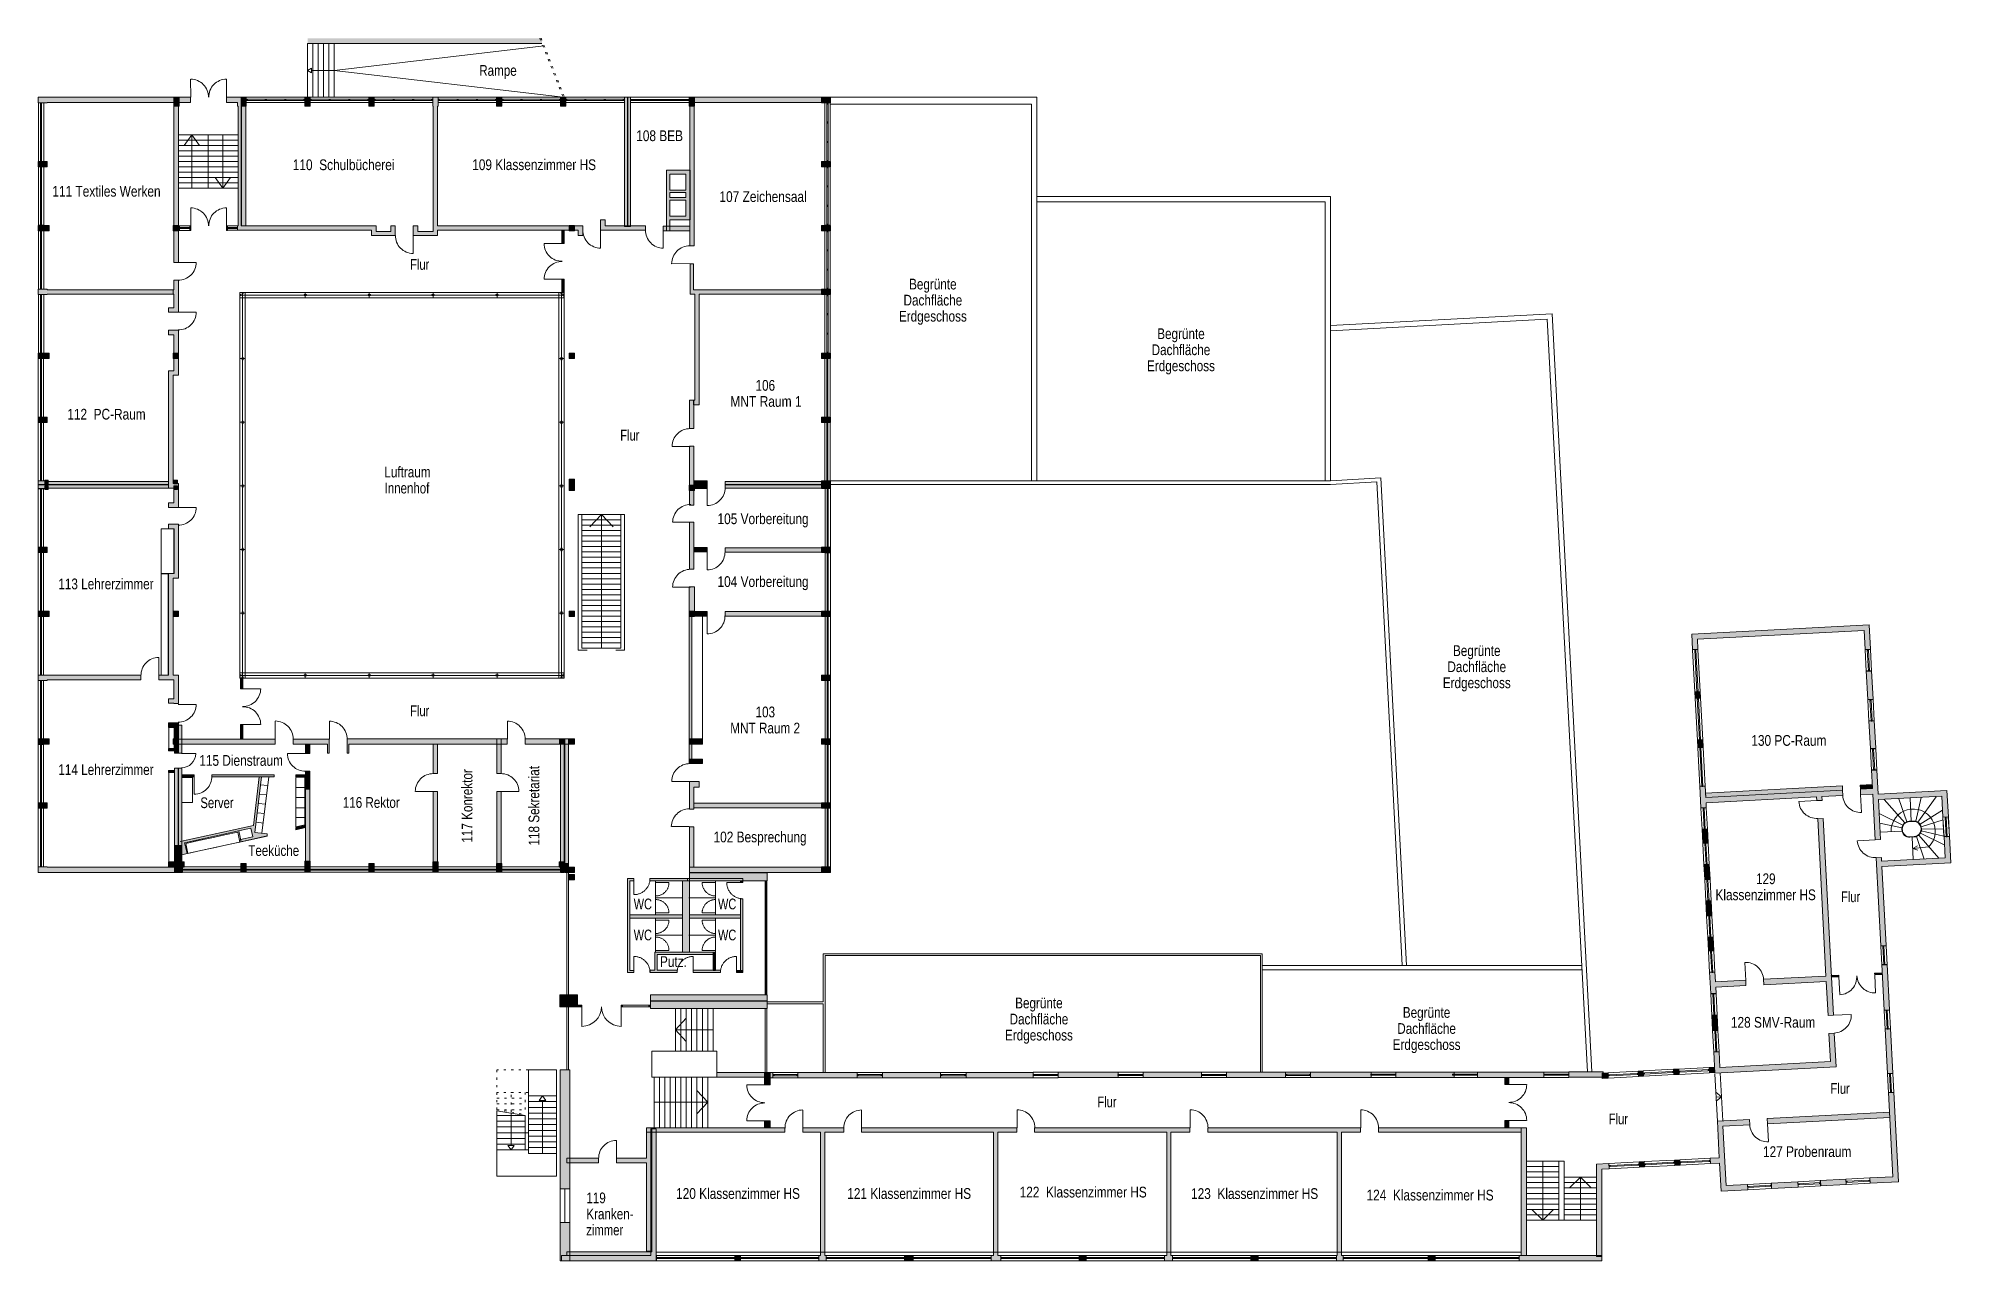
# Model space of a CAD drawing. Header units: inches. Extents: x 7445 to 114549, y 127015 to 195514.
import ezdxf

# ---------------------------------------------------------------- set-up
doc = ezdxf.new("R2010")
doc.units = ezdxf.units.IN
doc.header["$LTSCALE"] = 300
doc.header["$MEASUREMENT"] = 0
doc.header["$PDMODE"] = 34
doc.header["$PDSIZE"] = 5
for name, pattern in [('Punktlinie', [1.4, 0.4, -1]), ('Standardmuster', [0]), ('Volllinie', [0])]:
    doc.linetypes.add(name, pattern=pattern)
doc.layers.add('Grundebene', color=7, linetype='Continuous')
doc.styles.add('ARIAL_NARROW', font='ARIALN.TTF', dxfattribs={"height": 0.2})

msp = doc.modelspace()

# ---------------------------------------------------------------- texts
at = {"layer": 'Grundebene', "color": 18, "lineweight": 18, "true_color": 0x000000, "style": 'ARIAL_NARROW'}
for s, width, p in [('Rampe', 0.948317, (32141, 193409)), ('108 BEB', 0.964607, (40934, 189750)), ('110  Schulbücherei', 0.967997, (21699, 188123)), ('109 Klassenzimmer HS', 0.965767, (31748, 188127)), ('111 Textiles Werken', 0.967711, (8235, 186639)), ('107 Zeichensaal', 0.968942, (45593, 186339)), ('Flur', 0.907418, (28272, 182539)), ('Dachfläche', 0.956105, (55901, 180539)), ('Begrünte', 0.953329, (56215, 181439)), ('Erdgeschoss', 0.957732, (55642, 179639)), ('Begrünte', 0.953329, (70110, 178659)), ('Dachfläche', 0.956105, (69795, 177759)), ('Erdgeschoss', 0.957732, (69537, 176859)), ('106', 0.951068, (47617, 175764)), ('112  PC-Raum', 0.96524, (9072, 174149)), ('MNT Raum 1', 0.979464, (46197, 174864)), ('Flur', 0.907418, (40037, 172974)), ('Luftraum', 0.955202, (26826, 170909)), ('Innenhof', 0.935487, (26844, 170009)), ('105 Vorbereitung', 0.96734, (45485, 168289)), ('113 Lehrerzimmer', 0.956736, (8570, 164640)), ('104 Vorbereitung', 0.96734, (45485, 164769)), ('Begrünte', 0.953329, (86675, 160899)), ('Erdgeschoss', 0.957732, (86102, 159099)), ('Dachfläche', 0.956105, (86361, 159999)), ('Flur', 0.907418, (28272, 157529)), ('103', 0.951068, (47617, 157464)), ('MNT Raum 2', 0.957257, (46197, 156564)), ('130 PC-Raum', 0.965591, (103381, 155869)), ('115 Dienstraum', 0.965889, (16463, 154749)), ('114 Lehrerzimmer', 0.956736, (8570, 154233)), ('Server', 0.91926, (16526, 152379)), ('116 Rektor', 0.948914, (24499, 152393)), ('102 Besprechung', 0.967404, (45262, 150459)), ('Teeküche', 0.943526, (19209, 149699)), ('Klassenzimmer HS', 0.961789, (101373, 147219)), ('129', 0.951771, (103646, 148119)), ('WC', 0.892898, (40792, 146707)), ('WC', 0.892898, (45514, 146707)), ('Flur', 0.907418, (108406, 147109)), ('WC', 0.892898, (40792, 144969)), ('WC', 0.892898, (45514, 144969)), ('Putz.', 0.958996, (42264, 143479)), ('Begrünte', 0.953329, (62155, 141159)), ('Dachfläche', 0.956105, (61841, 140259)), ('Dachfläche', 0.956105, (83551, 139729)), ('Begrünte', 0.953329, (83865, 140629)), ('128 SMV-Raum', 0.966326, (102236, 140075)), ('Erdgeschoss', 0.957732, (61582, 139359)), ('Erdgeschoss', 0.957732, (83292, 138829)), ('Flur', 0.907418, (66762, 135618)), ('Flur', 0.907418, (107816, 136369)), ('Flur', 0.907418, (95399, 134660)), ('127 Probenraum', 0.966512, (104033, 132829)), ('119', 0.951619, (38137, 130239)), ('120 Klassenzimmer HS', 0.965767, (43166, 130483)), ('121 Klassenzimmer HS', 0.965767, (52751, 130483)), ('122  Klassenzimmer HS', 0.965547, (62404, 130562)), ('123  Klassenzimmer HS', 0.965547, (72005, 130479)), ('124  Klassenzimmer HS', 0.965547, (81832, 130395)), ('Kranken-', 0.950018, (38137, 129339)), ('zimmer', 0.916821, (38137, 128439))]:
    msp.add_text(s, height=600, dxfattribs=dict(at, width=width)).set_placement(p)
for s, width, p in [('117 Konrektor', 0.953774, (31760, 150442)), ('118 Sekretariat', 0.957518, (35507, 150276))]:
    msp.add_text(s, height=600, rotation=90, dxfattribs=dict(at, width=width)).set_placement(p)

# ---------------------------------------------------------------- blocks, each defined once
blk = doc.blocks.new('Color_Area-6E')
at = {"layer": 'Grundebene', "true_color": 0x000000, "transparency": 33554687}
blk.add_hatch(color=18, dxfattribs=at).paths.add_polyline_path([(18905, 159068), (18905, 159668), (18780, 159668), (18780, 159068)], flags=0)
at = {"layer": 'Grundebene', "color": 18, "linetype": 'Volllinie', "lineweight": 13, "true_color": 0x000000}
for p, q in [((18905, 159668), (18780, 159668)), ((18780, 159668), (18780, 159068)), ((18905, 159068), (18905, 159668)), ((18780, 159068), (18905, 159068))]:
    blk.add_line(p, q, dxfattribs=at)
blk = doc.blocks.new('Color_Area-77')
at = {"layer": 'Grundebene', "true_color": 0x000000, "transparency": 33554687}
blk.add_hatch(color=18, dxfattribs=at).paths.add_polyline_path([(18905, 156247), (18905, 157063), (18780, 157063), (18780, 156247)], flags=0)
at = {"layer": 'Grundebene', "color": 18, "linetype": 'Volllinie', "lineweight": 13, "true_color": 0x000000}
for p, q in [((18905, 157063), (18780, 157063)), ((18780, 157063), (18780, 156247)), ((18905, 156247), (18905, 157063)), ((18780, 156247), (18905, 156247))]:
    blk.add_line(p, q, dxfattribs=at)
blk = doc.blocks.new('Color_Area-80')
at = {"layer": 'Grundebene', "true_color": 0x000000, "transparency": 33554687}
blk.add_hatch(color=18, dxfattribs=at).paths.add_polyline_path([(36900, 181275), (36900, 182007), (36775, 182007), (36775, 181275)], flags=0)
at = {"layer": 'Grundebene', "color": 18, "linetype": 'Volllinie', "lineweight": 13, "true_color": 0x000000}
for p, q in [((36900, 182007), (36775, 182007)), ((36775, 182007), (36775, 181275)), ((36775, 181275), (36900, 181275)), ((36900, 181275), (36900, 182007))]:
    blk.add_line(p, q, dxfattribs=at)
blk = doc.blocks.new('Color_Area-89')
at = {"layer": 'Grundebene', "true_color": 0x000000, "transparency": 33554687}
blk.add_hatch(color=18, dxfattribs=at).paths.add_polyline_path([(36775, 184758), (36775, 184012), (36900, 184012), (36900, 184758)], flags=0)
at = {"layer": 'Grundebene', "color": 18, "linetype": 'Volllinie', "lineweight": 13, "true_color": 0x000000}
for p, q in [((36775, 184758), (36775, 184012)), ((36900, 184758), (36775, 184758)), ((36900, 184012), (36900, 184758)), ((36775, 184012), (36900, 184012))]:
    blk.add_line(p, q, dxfattribs=at)
blk = doc.blocks.new('Color_Area-A2')
at = {"layer": 'Grundebene', "true_color": 0x000000, "transparency": 33554687}
blk.add_hatch(color=18, dxfattribs=at).paths.add_polyline_path([(89572, 137289), (89799, 137289), (89799, 136885), (89572, 136885)], flags=0)
at = {"layer": 'Grundebene', "color": 18, "linetype": 'Volllinie', "lineweight": 13, "true_color": 0x000000}
for p, q in [((89572, 137289), (89799, 137289)), ((89572, 136885), (89572, 137289)), ((89799, 137289), (89799, 136885)), ((89799, 136885), (89572, 136885))]:
    blk.add_line(p, q, dxfattribs=at)
blk = doc.blocks.new('Color_Area-AB')
at = {"layer": 'Grundebene', "true_color": 0x000000, "transparency": 33554687}
blk.add_hatch(color=18, dxfattribs=at).paths.add_polyline_path([(89572, 134867), (89799, 134867), (89799, 134463), (89572, 134463)], flags=0)
at = {"layer": 'Grundebene', "color": 18, "linetype": 'Volllinie', "lineweight": 13, "true_color": 0x000000}
for p, q in [((89572, 134867), (89799, 134867)), ((89572, 134463), (89572, 134867)), ((89799, 134463), (89572, 134463)), ((89799, 134867), (89799, 134463))]:
    blk.add_line(p, q, dxfattribs=at)
blk = doc.blocks.new('Color_Area-B8')
at = {"layer": 'Grundebene', "true_color": 0x000000, "transparency": 33554687}
blk.add_hatch(color=18, dxfattribs=at).paths.add_polyline_path([(41806, 127522), (41805, 134465), (41502, 134465), (41502, 132760), (39828, 132760), (39828, 132510), (41502, 132510), (41502, 127522)], flags=0)
at = {"layer": 'Grundebene', "color": 18, "linetype": 'Volllinie', "lineweight": 13, "true_color": 0x000000}
for p, q in [((41805, 134465), (41502, 134465)), ((41502, 134465), (41502, 132760)), ((41806, 127522), (41805, 134465)), ((41502, 132760), (39828, 132760)), ((39828, 132760), (39828, 132510)), ((39828, 132510), (41502, 132510)), ((41502, 132510), (41502, 127522)), ((41502, 127522), (41806, 127522))]:
    blk.add_line(p, q, dxfattribs=at)
blk = doc.blocks.new('Color_Area-CD')
at = {"layer": 'Grundebene', "true_color": 0x000000, "transparency": 33554687}
blk.add_hatch(color=18, dxfattribs=at).paths.add_polyline_path([(53545, 134465), (62244, 134465), (62244, 134225), (61181, 134225), (61181, 127315), (61345, 127315), (61345, 127015), (60812, 127015), (60812, 127315), (60941, 127315), (60941, 134225), (53545, 134225)], flags=0)
at = {"layer": 'Grundebene', "color": 18, "linetype": 'Volllinie', "lineweight": 13, "true_color": 0x000000}
for p, q in [((53545, 134465), (62244, 134465)), ((53545, 134225), (53545, 134465)), ((60941, 134225), (53545, 134225)), ((60941, 127315), (60941, 134225)), ((62244, 134225), (61181, 134225)), ((61181, 134225), (61181, 127315)), ((62244, 134465), (62244, 134225)), ((60812, 127015), (60812, 127315)), ((60812, 127315), (60941, 127315)), ((61345, 127015), (60812, 127015)), ((61181, 127315), (61345, 127315)), ((61345, 127315), (61345, 127015))]:
    blk.add_line(p, q, dxfattribs=at)
blk = doc.blocks.new('Color_Area-E6')
at = {"layer": 'Grundebene', "true_color": 0x000000, "transparency": 33554687}
blk.add_hatch(color=18, dxfattribs=at).paths.add_polyline_path([(70881, 127315), (70970, 127315), (70970, 127015), (70518, 127015), (70518, 127315), (70641, 127315), (70641, 134225), (63246, 134225), (63246, 134465), (71944, 134465), (71944, 134225), (70881, 134225)], flags=0)
at = {"layer": 'Grundebene', "color": 18, "linetype": 'Volllinie', "lineweight": 13, "true_color": 0x000000}
for p, q in [((63246, 134225), (63246, 134465)), ((63246, 134465), (71944, 134465)), ((70641, 134225), (63246, 134225)), ((70641, 127315), (70641, 134225)), ((71944, 134225), (70881, 134225)), ((70881, 134225), (70881, 127315)), ((71944, 134465), (71944, 134225)), ((70518, 127015), (70518, 127315)), ((70518, 127315), (70641, 127315)), ((70970, 127015), (70518, 127015)), ((70881, 127315), (70970, 127315)), ((70970, 127315), (70970, 127015))]:
    blk.add_line(p, q, dxfattribs=at)
blk = doc.blocks.new('Color_Area-FF')
at = {"layer": 'Grundebene', "true_color": 0x000000, "transparency": 33554687}
blk.add_hatch(color=18, dxfattribs=at).paths.add_polyline_path([(80431, 127315), (80526, 127315), (80526, 127015), (80143, 127015), (80143, 127315), (80191, 127315), (80191, 134225), (72946, 134225), (72946, 134465), (81494, 134465), (81494, 134225), (80431, 134225)], flags=0)
at = {"layer": 'Grundebene', "color": 18, "linetype": 'Volllinie', "lineweight": 13, "true_color": 0x000000}
for p, q in [((72946, 134225), (72946, 134465)), ((72946, 134465), (81494, 134465)), ((80191, 134225), (72946, 134225)), ((80191, 127315), (80191, 134225)), ((81494, 134225), (80431, 134225)), ((80431, 134225), (80431, 127315)), ((81494, 134465), (81494, 134225)), ((80143, 127015), (80143, 127315)), ((80143, 127315), (80191, 127315)), ((80526, 127015), (80143, 127015)), ((80431, 127315), (80526, 127315)), ((80526, 127315), (80526, 127015))]:
    blk.add_line(p, q, dxfattribs=at)
blk = doc.blocks.new('Color_Area-110')
at = {"layer": 'Grundebene', "true_color": 0x000000, "transparency": 33554687}
blk.add_hatch(color=18, dxfattribs=at).paths.add_polyline_path([(90492, 134458), (90792, 134458), (90792, 127315), (90492, 127315)], flags=0)
at = {"layer": 'Grundebene', "color": 18, "linetype": 'Volllinie', "lineweight": 13, "true_color": 0x000000}
for p, q in [((90492, 134458), (90792, 134458)), ((90492, 127315), (90492, 134458)), ((90792, 134458), (90792, 127315)), ((90792, 127315), (90492, 127315))]:
    blk.add_line(p, q, dxfattribs=at)
blk = doc.blocks.new('Color_Area-119')
at = {"layer": 'Grundebene', "true_color": 0x000000, "transparency": 33554687}
blk.add_hatch(color=18, dxfattribs=at).paths.add_polyline_path([(90382, 127015), (95012, 127015), (95012, 127315), (90382, 127315)], flags=0)
at = {"layer": 'Grundebene', "color": 18, "linetype": 'Volllinie', "lineweight": 13, "true_color": 0x000000}
for p, q in [((95012, 127315), (90382, 127315)), ((90382, 127315), (90382, 127015)), ((90382, 127015), (95012, 127015)), ((95012, 127015), (95012, 127315))]:
    blk.add_line(p, q, dxfattribs=at)
blk = doc.blocks.new('Color_Area-122')
at = {"layer": 'Grundebene', "true_color": 0x000000, "transparency": 33554687}
blk.add_hatch(color=18, dxfattribs=at).paths.add_polyline_path([(85277, 127315), (85678, 127315), (85678, 127015), (85277, 127015)], flags=0)
at = {"layer": 'Grundebene', "color": 18, "linetype": 'Volllinie', "lineweight": 13, "true_color": 0x000000}
for p, q in [((85277, 127315), (85678, 127315)), ((85277, 127015), (85277, 127315)), ((85678, 127015), (85277, 127015)), ((85678, 127315), (85678, 127015))]:
    blk.add_line(p, q, dxfattribs=at)
blk = doc.blocks.new('Color_Area-12B')
at = {"layer": 'Grundebene', "true_color": 0x000000, "transparency": 33554687}
blk.add_hatch(color=18, dxfattribs=at).paths.add_polyline_path([(75357, 127315), (75758, 127315), (75758, 127015), (75357, 127015)], flags=0)
at = {"layer": 'Grundebene', "color": 18, "linetype": 'Volllinie', "lineweight": 13, "true_color": 0x000000}
for p, q in [((75357, 127315), (75758, 127315)), ((75357, 127015), (75357, 127315)), ((75758, 127015), (75357, 127015)), ((75758, 127315), (75758, 127015))]:
    blk.add_line(p, q, dxfattribs=at)
blk = doc.blocks.new('Color_Area-134')
at = {"layer": 'Grundebene', "true_color": 0x000000, "transparency": 33554687}
blk.add_hatch(color=18, dxfattribs=at).paths.add_polyline_path([(65732, 127315), (66134, 127315), (66134, 127015), (65732, 127015)], flags=0)
at = {"layer": 'Grundebene', "color": 18, "linetype": 'Volllinie', "lineweight": 13, "true_color": 0x000000}
for p, q in [((65732, 127315), (66134, 127315)), ((65732, 127015), (65732, 127315)), ((66134, 127015), (65732, 127015)), ((66134, 127315), (66134, 127015))]:
    blk.add_line(p, q, dxfattribs=at)
blk = doc.blocks.new('Color_Area-13D')
at = {"layer": 'Grundebene', "true_color": 0x000000, "transparency": 33554687}
blk.add_hatch(color=18, dxfattribs=at).paths.add_polyline_path([(46460, 127315), (46777, 127315), (46777, 127015), (46460, 127015)], flags=0)
at = {"layer": 'Grundebene', "color": 18, "linetype": 'Volllinie', "lineweight": 13, "true_color": 0x000000}
for p, q in [((46460, 127315), (46777, 127315)), ((46460, 127015), (46460, 127315)), ((46777, 127015), (46460, 127015)), ((46777, 127315), (46777, 127015))]:
    blk.add_line(p, q, dxfattribs=at)
blk = doc.blocks.new('Color_Area-148')
at = {"layer": 'Grundebene', "true_color": 0x000000, "transparency": 33554687}
blk.add_hatch(color=18, dxfattribs=at).paths.add_polyline_path([(37045, 127315), (41752, 127315), (41752, 127556), (41502, 127556), (41502, 127522), (37045, 127522)], flags=0)
at = {"layer": 'Grundebene', "color": 18, "linetype": 'Volllinie', "lineweight": 13, "true_color": 0x000000}
for p, q in [((41502, 127522), (37045, 127522)), ((37045, 127522), (37045, 127315)), ((41752, 127556), (41502, 127556)), ((41502, 127556), (41502, 127522)), ((41752, 127315), (41752, 127556)), ((37045, 127315), (41752, 127315))]:
    blk.add_line(p, q, dxfattribs=at)
blk = doc.blocks.new('Color_Area-157')
at = {"layer": 'Grundebene', "true_color": 0x000000, "transparency": 33554687}
blk.add_hatch(color=18, dxfattribs=at).paths.add_polyline_path([(101621, 137849), (107812, 138173), (107730, 139750), (108029, 139766), (108128, 137889), (101337, 137534), (101274, 138730), (101574, 138745)], flags=0)
at = {"layer": 'Grundebene', "color": 18, "linetype": 'Volllinie', "lineweight": 13, "true_color": 0x000000}
for p, q in [((107730, 139750), (108029, 139766)), ((107812, 138173), (107730, 139750)), ((108029, 139766), (108128, 137889)), ((101274, 138730), (101574, 138745)), ((101337, 137534), (101274, 138730)), ((101574, 138745), (101621, 137849)), ((101621, 137849), (107812, 138173)), ((108128, 137889), (101337, 137534))]:
    blk.add_line(p, q, dxfattribs=at)
blk = doc.blocks.new('Color_Area-164')
at = {"layer": 'Grundebene', "true_color": 0x000000, "transparency": 33554687}
blk.add_hatch(color=18, dxfattribs=at).paths.add_polyline_path([(101167, 140783), (101466, 140799), (101511, 139944), (101211, 139928)], flags=0)
at = {"layer": 'Grundebene', "color": 18, "linetype": 'Volllinie', "lineweight": 13, "true_color": 0x000000}
for p, q in [((101167, 140783), (101466, 140799)), ((101211, 139928), (101167, 140783)), ((101466, 140799), (101511, 139944)), ((101511, 139944), (101211, 139928))]:
    blk.add_line(p, q, dxfattribs=at)
blk = doc.blocks.new('Color_Area-171')
at = {"layer": 'Grundebene', "true_color": 0x000000, "transparency": 33554687}
blk.add_hatch(color=18, dxfattribs=at).paths.add_polyline_path([(103066, 142731), (103082, 142432), (101385, 142343), (101403, 141997), (101104, 141981), (101041, 143181), (101340, 143196), (101370, 142642)], flags=0)
at = {"layer": 'Grundebene', "color": 18, "linetype": 'Volllinie', "lineweight": 13, "true_color": 0x000000}
for p, q in [((101041, 143181), (101340, 143196)), ((101104, 141981), (101041, 143181)), ((101340, 143196), (101370, 142642)), ((101370, 142642), (103066, 142731)), ((103066, 142731), (103082, 142432)), ((101403, 141997), (101104, 141981)), ((103082, 142432), (101385, 142343)), ((101385, 142343), (101403, 141997))]:
    blk.add_line(p, q, dxfattribs=at)
blk = doc.blocks.new('Color_Area-182')
at = {"layer": 'Grundebene', "true_color": 0x000000, "transparency": 33554687}
blk.add_hatch(color=18, dxfattribs=at).paths.add_polyline_path([(107399, 151796), (107976, 140774), (107677, 140759), (107577, 142667), (104082, 142484), (104067, 142784), (107561, 142967), (107099, 151780)], flags=0)
at = {"layer": 'Grundebene', "color": 18, "linetype": 'Volllinie', "lineweight": 13, "true_color": 0x000000}
for p, q in [((107099, 151780), (107399, 151796)), ((107561, 142967), (107099, 151780)), ((107399, 151796), (107976, 140774)), ((104067, 142784), (107561, 142967)), ((104082, 142484), (104067, 142784)), ((107577, 142667), (104082, 142484)), ((107677, 140759), (107577, 142667)), ((107976, 140774), (107677, 140759))]:
    blk.add_line(p, q, dxfattribs=at)
blk = doc.blocks.new('Color_Area-18F')
at = {"layer": 'Grundebene', "true_color": 0x000000, "transparency": 33554687}
blk.add_hatch(color=18, dxfattribs=at).paths.add_polyline_path([(100938, 145138), (101238, 145154), (101278, 144395), (100978, 144379)], flags=0)
at = {"layer": 'Grundebene', "color": 18, "linetype": 'Volllinie', "lineweight": 13, "true_color": 0x000000}
for p, q in [((100938, 145138), (101238, 145154)), ((100978, 144379), (100938, 145138)), ((101238, 145154), (101278, 144395)), ((101278, 144395), (100978, 144379))]:
    blk.add_line(p, q, dxfattribs=at)
blk = doc.blocks.new('Color_Area-198')
at = {"layer": 'Grundebene', "true_color": 0x000000, "transparency": 33554687}
blk.add_hatch(color=18, dxfattribs=at).paths.add_polyline_path([(100831, 147185), (101131, 147200), (101175, 146352), (100875, 146336)], flags=0)
at = {"layer": 'Grundebene', "color": 18, "linetype": 'Volllinie', "lineweight": 13, "true_color": 0x000000}
for p, q in [((100831, 147185), (101131, 147200)), ((100875, 146336), (100831, 147185)), ((101131, 147200), (101175, 146352)), ((101175, 146352), (100875, 146336))]:
    blk.add_line(p, q, dxfattribs=at)
blk = doc.blocks.new('Color_Area-1A1')
at = {"layer": 'Grundebene', "true_color": 0x000000, "transparency": 33554687}
blk.add_hatch(color=18, dxfattribs=at).paths.add_polyline_path([(100725, 149215), (101024, 149230), (101068, 148399), (100768, 148383)], flags=0)
at = {"layer": 'Grundebene', "color": 18, "linetype": 'Volllinie', "lineweight": 13, "true_color": 0x000000}
for p, q in [((100725, 149215), (101024, 149230)), ((100768, 148383), (100725, 149215)), ((101024, 149230), (101068, 148399)), ((101068, 148399), (100768, 148383))]:
    blk.add_line(p, q, dxfattribs=at)
blk = doc.blocks.new('Color_Area-1AA')
at = {"layer": 'Grundebene', "true_color": 0x000000, "transparency": 33554687}
blk.add_hatch(color=18, dxfattribs=at).paths.add_polyline_path([(100621, 151197), (100920, 151213), (100961, 150429), (100662, 150413)], flags=0)
at = {"layer": 'Grundebene', "color": 18, "linetype": 'Volllinie', "lineweight": 13, "true_color": 0x000000}
for p, q in [((100621, 151197), (100920, 151213)), ((100662, 150413), (100621, 151197)), ((100920, 151213), (100961, 150429)), ((100961, 150429), (100662, 150413))]:
    blk.add_line(p, q, dxfattribs=at)
blk = doc.blocks.new('Color_Area-1BB')
at = {"layer": 'Grundebene', "true_color": 0x000000, "transparency": 33554687}
blk.add_hatch(color=18, dxfattribs=at).paths.add_polyline_path([(100828, 152978), (100794, 153619), (100495, 153603), (100558, 152396), (100858, 152411), (100844, 152679), (107035, 153003), (107046, 152797), (107345, 152813), (107335, 153019), (108511, 153080), (108495, 153380)], flags=0)
at = {"layer": 'Grundebene', "color": 18, "linetype": 'Volllinie', "lineweight": 13, "true_color": 0x000000}
for p, q in [((100794, 153619), (100495, 153603)), ((100495, 153603), (100558, 152396)), ((100828, 152978), (100794, 153619)), ((108495, 153380), (100828, 152978)), ((108511, 153080), (108495, 153380)), ((100558, 152396), (100858, 152411)), ((100844, 152679), (107035, 153003)), ((100858, 152411), (100844, 152679)), ((107035, 153003), (107046, 152797)), ((107046, 152797), (107345, 152813)), ((107335, 153019), (108511, 153080)), ((107345, 152813), (107335, 153019))]:
    blk.add_line(p, q, dxfattribs=at)
blk = doc.blocks.new('Color_Area-1CC')
at = {"layer": 'Grundebene', "true_color": 0x000000, "transparency": 33554687}
blk.add_hatch(color=18, dxfattribs=at).paths.add_polyline_path([(100815, 153218), (108482, 153620), (108495, 153383), (100828, 152981)], flags=0)
at = {"layer": 'Grundebene', "color": 18, "linetype": 'Volllinie', "lineweight": 13, "true_color": 0x000000}
for p, q in [((100815, 153218), (108482, 153620)), ((100828, 152981), (100815, 153218)), ((108495, 153383), (100828, 152981)), ((108482, 153620), (108495, 153383))]:
    blk.add_line(p, q, dxfattribs=at)
blk = doc.blocks.new('Color_Area-1D5')
at = {"layer": 'Grundebene', "true_color": 0x000000, "transparency": 33554687}
blk.add_hatch(color=18, dxfattribs=at).paths.add_polyline_path([(109474, 153672), (110152, 153707), (110165, 153467), (109486, 153432)], flags=0)
at = {"layer": 'Grundebene', "color": 18, "linetype": 'Volllinie', "lineweight": 13, "true_color": 0x000000}
for p, q in [((109474, 153672), (110152, 153707)), ((109486, 153432), (109474, 153672)), ((110165, 153467), (109486, 153432)), ((110152, 153707), (110165, 153467))]:
    blk.add_line(p, q, dxfattribs=at)
blk = doc.blocks.new('Color_Area-1E8')
at = {"layer": 'Grundebene', "true_color": 0x000000, "transparency": 33554687}
blk.add_hatch(color=18, dxfattribs=at).paths.add_polyline_path([(114414, 151887), (114114, 151872), (114053, 153040), (110498, 152854), (110615, 150619), (110315, 150603), (110181, 153168), (109502, 153132), (109486, 153432), (110165, 153467), (110110, 154513), (110410, 154529), (110482, 153154), (114337, 153356)], flags=0)
at = {"layer": 'Grundebene', "color": 18, "linetype": 'Volllinie', "lineweight": 13, "true_color": 0x000000}
for p, q in [((110110, 154513), (110410, 154529)), ((110165, 153467), (110110, 154513)), ((110410, 154529), (110482, 153154)), ((109486, 153432), (110165, 153467)), ((109502, 153132), (109486, 153432)), ((110181, 153168), (109502, 153132)), ((110315, 150603), (110181, 153168)), ((110482, 153154), (114337, 153356)), ((114337, 153356), (114414, 151887)), ((114053, 153040), (110498, 152854)), ((110498, 152854), (110615, 150619)), ((114114, 151872), (114053, 153040)), ((114414, 151887), (114114, 151872)), ((110615, 150619), (110315, 150603))]:
    blk.add_line(p, q, dxfattribs=at)
blk = doc.blocks.new('Color_Area-201')
at = {"layer": 'Grundebene', "true_color": 0x000000, "transparency": 33554687}
blk.add_hatch(color=18, dxfattribs=at).paths.add_polyline_path([(110668, 149610), (110678, 149409), (114233, 149595), (114171, 150781), (114471, 150796), (114549, 149311), (110694, 149109), (110926, 144679), (110626, 144663), (110368, 149594)], flags=0)
at = {"layer": 'Grundebene', "color": 18, "linetype": 'Volllinie', "lineweight": 13, "true_color": 0x000000}
for p, q in [((114171, 150781), (114471, 150796)), ((114233, 149595), (114171, 150781)), ((114471, 150796), (114549, 149311)), ((110368, 149594), (110668, 149610)), ((110626, 144663), (110368, 149594)), ((110668, 149610), (110678, 149409)), ((110678, 149409), (114233, 149595)), ((114549, 149311), (110694, 149109)), ((110694, 149109), (110926, 144679)), ((110926, 144679), (110626, 144663))]:
    blk.add_line(p, q, dxfattribs=at)
blk = doc.blocks.new('Color_Area-210')
at = {"layer": 'Grundebene', "true_color": 0x000000, "transparency": 33554687}
blk.add_hatch(color=18, dxfattribs=at).paths.add_polyline_path([(110682, 143606), (110981, 143622), (111115, 141078), (110815, 141062)], flags=0)
at = {"layer": 'Grundebene', "color": 18, "linetype": 'Volllinie', "lineweight": 13, "true_color": 0x000000}
for p, q in [((110682, 143606), (110981, 143622)), ((110815, 141062), (110682, 143606)), ((110981, 143622), (111115, 141078)), ((111115, 141078), (110815, 141062))]:
    blk.add_line(p, q, dxfattribs=at)
blk = doc.blocks.new('Color_Area-219')
at = {"layer": 'Grundebene', "true_color": 0x000000, "transparency": 33554687}
blk.add_hatch(color=18, dxfattribs=at).paths.add_polyline_path([(110871, 140005), (111170, 140021), (111301, 137521), (111002, 137505)], flags=0)
at = {"layer": 'Grundebene', "color": 18, "linetype": 'Volllinie', "lineweight": 13, "true_color": 0x000000}
for p, q in [((110871, 140005), (111170, 140021)), ((111002, 137505), (110871, 140005)), ((111170, 140021), (111301, 137521)), ((111301, 137521), (111002, 137505))]:
    blk.add_line(p, q, dxfattribs=at)
blk = doc.blocks.new('Color_Area-224')
at = {"layer": 'Grundebene', "true_color": 0x000000, "transparency": 33554687}
blk.add_hatch(color=18, dxfattribs=at).paths.add_polyline_path([(111357, 136465), (111620, 131439), (110035, 131356), (110019, 131656), (111305, 131723), (111057, 136449)], flags=0)
at = {"layer": 'Grundebene', "color": 18, "linetype": 'Volllinie', "lineweight": 13, "true_color": 0x000000}
for p, q in [((111057, 136449), (111357, 136465)), ((111305, 131723), (111057, 136449)), ((111357, 136465), (111620, 131439)), ((110019, 131656), (111305, 131723)), ((110035, 131356), (110019, 131656)), ((111620, 131439), (110035, 131356))]:
    blk.add_line(p, q, dxfattribs=at)
blk = doc.blocks.new('Color_Area-237')
at = {"layer": 'Grundebene', "true_color": 0x000000, "transparency": 33554687}
blk.add_hatch(color=18, dxfattribs=at).paths.add_polyline_path([(101793, 134553), (101967, 131234), (103169, 131297), (103184, 130997), (101684, 130919), (101601, 132490), (101085, 132463), (101069, 132763), (101585, 132790), (101478, 134837), (103276, 134931), (103291, 134632)], flags=0)
at = {"layer": 'Grundebene', "color": 18, "linetype": 'Volllinie', "lineweight": 13, "true_color": 0x000000}
for p, q in [((101478, 134837), (103276, 134931)), ((101585, 132790), (101478, 134837)), ((103291, 134632), (101793, 134553)), ((101793, 134553), (101967, 131234)), ((103276, 134931), (103291, 134632)), ((101069, 132763), (101585, 132790)), ((101085, 132463), (101069, 132763)), ((101601, 132490), (101085, 132463)), ((101684, 130919), (101601, 132490)), ((103184, 130997), (101684, 130919)), ((101967, 131234), (103169, 131297)), ((103169, 131297), (103184, 130997))]:
    blk.add_line(p, q, dxfattribs=at)
blk = doc.blocks.new('Color_Area-248')
at = {"layer": 'Grundebene', "true_color": 0x000000, "transparency": 33554687}
blk.add_hatch(color=18, dxfattribs=at).paths.add_polyline_path([(111115, 135342), (104276, 134984), (104292, 134684), (111131, 135043)], flags=0)
at = {"layer": 'Grundebene', "color": 18, "linetype": 'Volllinie', "lineweight": 13, "true_color": 0x000000}
for p, q in [((111115, 135342), (104276, 134984)), ((104276, 134984), (104292, 134684)), ((104292, 134684), (111131, 135043)), ((111131, 135043), (111115, 135342))]:
    blk.add_line(p, q, dxfattribs=at)
blk = doc.blocks.new('Color_Area-255')
at = {"layer": 'Grundebene', "true_color": 0x000000, "transparency": 33554687}
blk.add_hatch(color=18, dxfattribs=at).paths.add_polyline_path([(110056, 161276), (109757, 161261), (109701, 162325), (100364, 161836), (100393, 161278), (100093, 161262), (100048, 162120), (109985, 162641)], flags=0)
at = {"layer": 'Grundebene', "color": 18, "linetype": 'Volllinie', "lineweight": 13, "true_color": 0x000000}
for p, q in [((100048, 162120), (109985, 162641)), ((100093, 161262), (100048, 162120)), ((109701, 162325), (100364, 161836)), ((100364, 161836), (100393, 161278)), ((109757, 161261), (109701, 162325)), ((109985, 162641), (110056, 161276)), ((100393, 161278), (100093, 161262)), ((110056, 161276), (109757, 161261))]:
    blk.add_line(p, q, dxfattribs=at)
blk = doc.blocks.new('Color_Area-262')
at = {"layer": 'Grundebene', "true_color": 0x000000, "transparency": 33554687}
blk.add_hatch(color=18, dxfattribs=at).paths.add_polyline_path([(100217, 158892), (100517, 158908), (100536, 158552), (100236, 158536)], flags=0)
at = {"layer": 'Grundebene', "color": 18, "linetype": 'Volllinie', "lineweight": 13, "true_color": 0x000000}
for p, q in [((100217, 158892), (100517, 158908)), ((100236, 158536), (100217, 158892)), ((100536, 158552), (100236, 158536)), ((100517, 158908), (100536, 158552))]:
    blk.add_line(p, q, dxfattribs=at)
blk = doc.blocks.new('Color_Area-26B')
at = {"layer": 'Grundebene', "true_color": 0x000000, "transparency": 33554687}
blk.add_hatch(color=18, dxfattribs=at).paths.add_polyline_path([(100358, 156212), (100658, 156228), (100680, 155793), (100381, 155777)], flags=0)
at = {"layer": 'Grundebene', "color": 18, "linetype": 'Volllinie', "lineweight": 13, "true_color": 0x000000}
for p, q in [((100358, 156212), (100658, 156228)), ((100381, 155777), (100358, 156212)), ((100680, 155793), (100381, 155777)), ((100658, 156228), (100680, 155793))]:
    blk.add_line(p, q, dxfattribs=at)
blk = doc.blocks.new('Color_Area-274')
at = {"layer": 'Grundebene', "true_color": 0x000000, "transparency": 33554687}
blk.add_hatch(color=18, dxfattribs=at).paths.add_polyline_path([(109819, 160062), (110119, 160078), (110203, 158476), (109903, 158460)], flags=0)
at = {"layer": 'Grundebene', "color": 18, "linetype": 'Volllinie', "lineweight": 13, "true_color": 0x000000}
for p, q in [((109819, 160062), (110119, 160078)), ((109903, 158460), (109819, 160062)), ((110119, 160078), (110203, 158476)), ((110203, 158476), (109903, 158460))]:
    blk.add_line(p, q, dxfattribs=at)
blk = doc.blocks.new('Color_Area-27D')
at = {"layer": 'Grundebene', "true_color": 0x000000, "transparency": 33554687}
blk.add_hatch(color=18, dxfattribs=at).paths.add_polyline_path([(109966, 157262), (110266, 157278), (110347, 155727), (110047, 155712)], flags=0)
at = {"layer": 'Grundebene', "color": 18, "linetype": 'Volllinie', "lineweight": 13, "true_color": 0x000000}
for p, q in [((109966, 157262), (110266, 157278)), ((110047, 155712), (109966, 157262)), ((110266, 157278), (110347, 155727)), ((110347, 155727), (110047, 155712))]:
    blk.add_line(p, q, dxfattribs=at)
blk = doc.blocks.new('Color_Area-286')
at = {"layer": 'Grundebene', "true_color": 0x000000, "transparency": 33554687}
blk.add_hatch(color=18, dxfattribs=at).paths.add_polyline_path([(99082, 132659), (99371, 132674), (99387, 132374), (99097, 132359)], flags=0)
at = {"layer": 'Grundebene', "color": 18, "linetype": 'Volllinie', "lineweight": 13, "true_color": 0x000000}
for p, q in [((99082, 132659), (99371, 132674)), ((99097, 132359), (99082, 132659)), ((99387, 132374), (99097, 132359)), ((99371, 132674), (99387, 132374))]:
    blk.add_line(p, q, dxfattribs=at)
blk = doc.blocks.new('Color_Area-28F')
at = {"layer": 'Grundebene', "true_color": 0x000000, "transparency": 33554687}
blk.add_hatch(color=18, dxfattribs=at).paths.add_polyline_path([(97102, 132555), (97384, 132570), (97400, 132270), (97118, 132256)], flags=0)
at = {"layer": 'Grundebene', "color": 18, "linetype": 'Volllinie', "lineweight": 13, "true_color": 0x000000}
for p, q in [((97102, 132555), (97384, 132570)), ((97118, 132256), (97102, 132555)), ((97400, 132270), (97118, 132256)), ((97384, 132570), (97400, 132270))]:
    blk.add_line(p, q, dxfattribs=at)
blk = doc.blocks.new('Color_Area-298')
at = {"layer": 'Grundebene', "true_color": 0x000000, "transparency": 33554687}
blk.add_hatch(color=18, dxfattribs=at).paths.add_polyline_path([(107860, 142998), (108279, 143020), (108285, 142918), (107865, 142896)], flags=0)
at = {"layer": 'Grundebene', "color": 18, "linetype": 'Volllinie', "lineweight": 13, "true_color": 0x000000}
for p, q in [((107860, 142998), (108279, 143020)), ((107865, 142896), (107860, 142998)), ((108285, 142918), (107865, 142896)), ((108279, 143020), (108285, 142918))]:
    blk.add_line(p, q, dxfattribs=at)
blk = doc.blocks.new('Color_Area-2A1')
at = {"layer": 'Grundebene', "true_color": 0x000000, "transparency": 33554687}
blk.add_hatch(color=18, dxfattribs=at).paths.add_polyline_path([(110286, 143133), (110705, 143155), (110711, 143057), (110291, 143035)], flags=0)
at = {"layer": 'Grundebene', "color": 18, "linetype": 'Volllinie', "lineweight": 13, "true_color": 0x000000}
for p, q in [((110286, 143133), (110705, 143155)), ((110291, 143035), (110286, 143133)), ((110711, 143057), (110291, 143035)), ((110705, 143155), (110711, 143057))]:
    blk.add_line(p, q, dxfattribs=at)
blk = doc.blocks.new('Color_Area-2AC')
at = {"layer": 'Grundebene', "true_color": 0x000000, "transparency": 33554687}
blk.add_hatch(color=18, dxfattribs=at).paths.add_polyline_path([(95012, 132145), (95012, 127260), (94712, 127260), (94712, 132430), (95404, 132466), (95420, 132167)], flags=0)
at = {"layer": 'Grundebene', "color": 18, "linetype": 'Volllinie', "lineweight": 13, "true_color": 0x000000}
for p, q in [((94712, 132430), (95404, 132466)), ((94712, 127260), (94712, 132430)), ((95420, 132167), (95012, 132145)), ((95012, 132145), (95012, 127260)), ((95404, 132466), (95420, 132167)), ((95012, 127260), (94712, 127260))]:
    blk.add_line(p, q, dxfattribs=at)
blk = doc.blocks.new('Color_Area-2B9')
at = {"layer": 'Grundebene', "true_color": 0x000000, "transparency": 33554687}
blk.add_hatch(color=18, dxfattribs=at).paths.add_polyline_path([(41752, 134416), (41752, 127315), (36751, 127315), (36751, 127015), (42052, 127015), (42052, 134416)], flags=0)
at = {"layer": 'Grundebene', "color": 18, "linetype": 'Volllinie', "lineweight": 13, "true_color": 0x000000}
for p, q in [((41752, 134416), (41752, 127315)), ((42052, 134416), (41752, 134416)), ((42052, 127015), (42052, 134416)), ((41752, 127315), (36751, 127315)), ((36751, 127315), (36751, 127015)), ((36751, 127015), (42052, 127015))]:
    blk.add_line(p, q, dxfattribs=at)
blk = doc.blocks.new('Color_Area-2C4')
at = {"layer": 'Grundebene', "true_color": 0x000000, "transparency": 33554687}
blk.add_hatch(color=18, dxfattribs=at).paths.add_polyline_path([(38827, 132510), (38827, 132760), (37045, 132760), (37045, 132510)], flags=0)
at = {"layer": 'Grundebene', "color": 18, "linetype": 'Volllinie', "lineweight": 13, "true_color": 0x000000}
for p, q in [((38827, 132760), (37045, 132760)), ((37045, 132760), (37045, 132510)), ((37045, 132510), (38827, 132510)), ((38827, 132510), (38827, 132760))]:
    blk.add_line(p, q, dxfattribs=at)
blk = doc.blocks.new('Color_Area-2CD')
at = {"layer": 'Grundebene', "true_color": 0x000000, "transparency": 33554687}
h = blk.add_hatch(color=18, dxfattribs=at)
h.paths.add_polyline_path([(36668, 131052), (37218, 131052), (37218, 137722), (36668, 137722)], flags=0)
h.paths.add_polyline_path([(36668, 129151), (36668, 127015), (37218, 127015), (37218, 129151)], flags=0)
at = {"layer": 'Grundebene', "color": 18, "linetype": 'Volllinie', "lineweight": 13, "true_color": 0x000000}
for points in [[(36668, 131052), (37218, 131052), (37218, 137722), (36668, 137722), (36668, 131052)], [(36668, 129151), (36668, 127015), (37218, 127015), (37218, 129151), (36668, 129151)]]:
    blk.add_lwpolyline(points, dxfattribs=at)
blk = doc.blocks.new('Color_Area-2D4')
at = {"layer": 'Grundebene', "true_color": 0x000000, "transparency": 33554687}
blk.add_hatch(color=18, dxfattribs=at).paths.add_polyline_path([(33130, 153312), (33130, 149265), (33370, 149265), (33370, 153312)], flags=0)
at = {"layer": 'Grundebene', "color": 18, "linetype": 'Volllinie', "lineweight": 13, "true_color": 0x000000}
for p, q in [((33130, 153312), (33130, 149265)), ((33370, 153312), (33130, 153312)), ((33370, 149265), (33370, 153312)), ((33130, 149265), (33370, 149265))]:
    blk.add_line(p, q, dxfattribs=at)
blk = doc.blocks.new('Color_Area-2DD')
at = {"layer": 'Grundebene', "true_color": 0x000000, "transparency": 33554687}
blk.add_hatch(color=18, dxfattribs=at).paths.add_polyline_path([(29566, 153309), (29566, 149280), (29806, 149280), (29806, 153309)], flags=0)
at = {"layer": 'Grundebene', "color": 18, "linetype": 'Volllinie', "lineweight": 13, "true_color": 0x000000}
for p, q in [((29566, 153309), (29566, 149280)), ((29806, 153309), (29566, 153309)), ((29806, 149280), (29806, 153309)), ((29566, 149280), (29806, 149280))]:
    blk.add_line(p, q, dxfattribs=at)
blk = doc.blocks.new('Color_Area-2E6')
at = {"layer": 'Grundebene', "true_color": 0x000000, "transparency": 33554687}
blk.add_hatch(color=18, dxfattribs=at).paths.add_polyline_path([(22406, 149280), (22646, 149280), (22646, 154440), (22406, 154440)], flags=0)
at = {"layer": 'Grundebene', "color": 18, "linetype": 'Volllinie', "lineweight": 13, "true_color": 0x000000}
for p, q in [((22646, 154440), (22406, 154440)), ((22406, 154440), (22406, 149280)), ((22646, 149280), (22646, 154440)), ((22406, 149280), (22646, 149280))]:
    blk.add_line(p, q, dxfattribs=at)
blk = doc.blocks.new('Color_Area-2EF')
at = {"layer": 'Grundebene', "true_color": 0x000000, "transparency": 33554687}
blk.add_hatch(color=18, dxfattribs=at).paths.add_polyline_path([(22406, 155952), (22406, 155436), (22646, 155436), (22646, 155952)], flags=0)
at = {"layer": 'Grundebene', "color": 18, "linetype": 'Volllinie', "lineweight": 13, "true_color": 0x000000}
for p, q in [((22406, 155952), (22406, 155436)), ((22646, 155952), (22406, 155952)), ((22406, 155436), (22646, 155436)), ((22646, 155436), (22646, 155952))]:
    blk.add_line(p, q, dxfattribs=at)
blk = doc.blocks.new('Color_Area-2F8')
at = {"layer": 'Grundebene', "true_color": 0x000000, "transparency": 33554687}
blk.add_hatch(color=18, dxfattribs=at).paths.add_polyline_path([(29566, 155952), (29806, 155952), (29806, 154311), (29566, 154311)], flags=0)
at = {"layer": 'Grundebene', "color": 18, "linetype": 'Volllinie', "lineweight": 13, "true_color": 0x000000}
for p, q in [((29566, 155952), (29806, 155952)), ((29566, 154311), (29566, 155952)), ((29806, 155952), (29806, 154311)), ((29806, 154311), (29566, 154311))]:
    blk.add_line(p, q, dxfattribs=at)
blk = doc.blocks.new('Color_Area-301')
at = {"layer": 'Grundebene', "true_color": 0x000000, "transparency": 33554687}
blk.add_hatch(color=18, dxfattribs=at).paths.add_polyline_path([(33130, 156252), (33370, 156252), (33370, 154313), (33130, 154313)], flags=0)
at = {"layer": 'Grundebene', "color": 18, "linetype": 'Volllinie', "lineweight": 13, "true_color": 0x000000}
for p, q in [((33130, 156252), (33370, 156252)), ((33130, 154313), (33130, 156252)), ((33370, 156252), (33370, 154313)), ((33370, 154313), (33130, 154313))]:
    blk.add_line(p, q, dxfattribs=at)
blk = doc.blocks.new('Color_Area-31A')
at = {"layer": 'Grundebene', "true_color": 0x000000, "transparency": 33554687}
blk.add_hatch(color=18, dxfattribs=at).paths.add_polyline_path([(14995, 159817), (14995, 165267), (15295, 165267), (15295, 168278), (14745, 168278), (14745, 168028), (15045, 168028), (15045, 165517), (14745, 165517), (14745, 159817), (14194, 159817), (14194, 159567), (15045, 159567), (15045, 158502), (14741, 158502), (14741, 158252), (15045, 158252), (15045, 158248), (15295, 158248), (15295, 159817)], flags=0)
at = {"layer": 'Grundebene', "color": 18, "linetype": 'Volllinie', "lineweight": 13, "true_color": 0x000000}
for p, q in [((15295, 168278), (14745, 168278)), ((14745, 168278), (14745, 168028)), ((15295, 165267), (15295, 168278)), ((14745, 168028), (15045, 168028)), ((15045, 168028), (15045, 165517)), ((15045, 165517), (14745, 165517)), ((14745, 165517), (14745, 159817)), ((14995, 159817), (14995, 165267)), ((14995, 165267), (15295, 165267)), ((14745, 159817), (14194, 159817)), ((14194, 159817), (14194, 159567)), ((15295, 159817), (14995, 159817)), ((15295, 158248), (15295, 159817)), ((14194, 159567), (15045, 159567)), ((15045, 159567), (15045, 158502)), ((15045, 158502), (14741, 158502)), ((14741, 158502), (14741, 158252)), ((14741, 158252), (15045, 158252)), ((15045, 158252), (15045, 158248)), ((15045, 158248), (15295, 158248))]:
    blk.add_line(p, q, dxfattribs=at)
blk = doc.blocks.new('Color_Area-333')
at = {"layer": 'Grundebene', "true_color": 0x000000, "transparency": 33554687}
blk.add_hatch(color=18, dxfattribs=at).paths.add_polyline_path([(15081, 150290), (15286, 150290), (15286, 154616), (15081, 154616)], flags=0)
at = {"layer": 'Grundebene', "color": 18, "linetype": 'Volllinie', "lineweight": 13, "true_color": 0x000000}
for p, q in [((15286, 154616), (15081, 154616)), ((15081, 154616), (15081, 150290)), ((15286, 150290), (15286, 154616)), ((15081, 150290), (15286, 150290))]:
    blk.add_line(p, q, dxfattribs=at)
blk = doc.blocks.new('Color_Area-33C')
at = {"layer": 'Grundebene', "true_color": 0x000000, "transparency": 33554687}
blk.add_hatch(color=18, dxfattribs=at).paths.add_polyline_path([(15295, 157152), (15081, 157152), (15081, 155965), (15295, 155965)], flags=0)
at = {"layer": 'Grundebene', "color": 18, "linetype": 'Volllinie', "lineweight": 13, "true_color": 0x000000}
for p, q in [((15295, 157152), (15081, 157152)), ((15081, 157152), (15081, 155965)), ((15295, 155965), (15295, 157152)), ((15081, 155965), (15295, 155965))]:
    blk.add_line(p, q, dxfattribs=at)
blk = doc.blocks.new('Color_Area-349')
at = {"layer": 'Grundebene', "true_color": 0x000000, "transparency": 33554687}
blk.add_hatch(color=18, dxfattribs=at).paths.add_polyline_path([(7945, 159535), (7445, 159535), (7445, 159835), (7945, 159835), (7945, 159817), (13198, 159817), (13198, 159567), (7945, 159567)], flags=0)
at = {"layer": 'Grundebene', "color": 18, "linetype": 'Volllinie', "lineweight": 13, "true_color": 0x000000}
for p, q in [((7445, 159535), (7445, 159835)), ((7445, 159835), (7945, 159835)), ((7945, 159835), (7945, 159817)), ((7945, 159817), (13198, 159817)), ((13198, 159817), (13198, 159567)), ((7945, 159535), (7445, 159535)), ((13198, 159567), (7945, 159567)), ((7945, 159567), (7945, 159535))]:
    blk.add_line(p, q, dxfattribs=at)
blk = doc.blocks.new('Color_Area-356')
at = {"layer": 'Grundebene', "true_color": 0x000000, "transparency": 33554687}
blk.add_hatch(color=18, dxfattribs=at).paths.add_polyline_path([(51311, 148763), (51805, 148763), (51805, 149093), (51311, 149093)], flags=0)
at = {"layer": 'Grundebene', "color": 18, "linetype": 'Volllinie', "lineweight": 13, "true_color": 0x000000}
for p, q in [((51805, 149093), (51311, 149093)), ((51311, 149093), (51311, 148763)), ((51805, 148763), (51805, 149093)), ((51311, 148763), (51805, 148763))]:
    blk.add_line(p, q, dxfattribs=at)
blk = doc.blocks.new('Color_Area-35F')
at = {"layer": 'Grundebene', "true_color": 0x000000, "transparency": 33554687}
blk.add_hatch(color=18, dxfattribs=at).paths.add_polyline_path([(51311, 152375), (51311, 152675), (51805, 152675), (51805, 152375)], flags=0)
at = {"layer": 'Grundebene', "color": 18, "linetype": 'Volllinie', "lineweight": 13, "true_color": 0x000000}
for p, q in [((51311, 152375), (51311, 152675)), ((51311, 152675), (51805, 152675)), ((51805, 152375), (51311, 152375)), ((51805, 152675), (51805, 152375))]:
    blk.add_line(p, q, dxfattribs=at)
blk = doc.blocks.new('Color_Area-368')
at = {"layer": 'Grundebene', "true_color": 0x000000, "transparency": 33554687}
blk.add_hatch(color=18, dxfattribs=at).paths.add_polyline_path([(51305, 155952), (51805, 155952), (51805, 156252), (51305, 156252)], flags=0)
at = {"layer": 'Grundebene', "color": 18, "linetype": 'Volllinie', "lineweight": 13, "true_color": 0x000000}
for p, q in [((51805, 156252), (51305, 156252)), ((51305, 156252), (51305, 155952)), ((51305, 155952), (51805, 155952)), ((51805, 155952), (51805, 156252))]:
    blk.add_line(p, q, dxfattribs=at)
blk = doc.blocks.new('Color_Area-371')
at = {"layer": 'Grundebene', "true_color": 0x000000, "transparency": 33554687}
blk.add_hatch(color=18, dxfattribs=at).paths.add_polyline_path([(51305, 159535), (51305, 159835), (51805, 159835), (51805, 159535)], flags=0)
at = {"layer": 'Grundebene', "color": 18, "linetype": 'Volllinie', "lineweight": 13, "true_color": 0x000000}
for p, q in [((51305, 159535), (51305, 159835)), ((51305, 159835), (51805, 159835)), ((51805, 159835), (51805, 159535)), ((51805, 159535), (51305, 159535))]:
    blk.add_line(p, q, dxfattribs=at)
blk = doc.blocks.new('Color_Area-37A')
at = {"layer": 'Grundebene', "true_color": 0x000000, "transparency": 33554687}
blk.add_hatch(color=18, dxfattribs=at).paths.add_polyline_path([(51305, 163115), (51305, 163415), (51805, 163415), (51805, 163115)], flags=0)
at = {"layer": 'Grundebene', "color": 18, "linetype": 'Volllinie', "lineweight": 13, "true_color": 0x000000}
for p, q in [((51305, 163115), (51305, 163415)), ((51305, 163415), (51805, 163415)), ((51805, 163115), (51305, 163115)), ((51805, 163415), (51805, 163115))]:
    blk.add_line(p, q, dxfattribs=at)
blk = doc.blocks.new('Color_Area-383')
at = {"layer": 'Grundebene', "true_color": 0x000000, "transparency": 33554687}
blk.add_hatch(color=18, dxfattribs=at).paths.add_polyline_path([(51305, 166695), (51305, 166995), (51805, 166995), (51805, 166695)], flags=0)
at = {"layer": 'Grundebene', "color": 18, "linetype": 'Volllinie', "lineweight": 13, "true_color": 0x000000}
for p, q in [((51305, 166695), (51305, 166995)), ((51305, 166995), (51805, 166995)), ((51805, 166695), (51305, 166695)), ((51805, 166995), (51805, 166695))]:
    blk.add_line(p, q, dxfattribs=at)
blk = doc.blocks.new('Color_Area-38C')
at = {"layer": 'Grundebene', "true_color": 0x000000, "transparency": 33554687}
blk.add_hatch(color=18, dxfattribs=at).paths.add_polyline_path([(44167, 166980), (44167, 166730), (44904, 166730), (44904, 166980)], flags=0)
at = {"layer": 'Grundebene', "color": 18, "linetype": 'Volllinie', "lineweight": 13, "true_color": 0x000000}
for p, q in [((44167, 166980), (44167, 166730)), ((44904, 166980), (44167, 166980)), ((44167, 166730), (44904, 166730)), ((44904, 166730), (44904, 166980))]:
    blk.add_line(p, q, dxfattribs=at)
blk = doc.blocks.new('Color_Area-395')
at = {"layer": 'Grundebene', "true_color": 0x000000, "transparency": 33554687}
blk.add_hatch(color=18, dxfattribs=at).paths.add_polyline_path([(51482, 163140), (51482, 163390), (45912, 163390), (45912, 163140)], flags=0)
at = {"layer": 'Grundebene', "color": 18, "linetype": 'Volllinie', "lineweight": 13, "true_color": 0x000000}
for p, q in [((51482, 163390), (45912, 163390)), ((45912, 163390), (45912, 163140)), ((45912, 163140), (51482, 163140)), ((51482, 163140), (51482, 163390))]:
    blk.add_line(p, q, dxfattribs=at)
blk = doc.blocks.new('Color_Area-39E')
at = {"layer": 'Grundebene', "true_color": 0x000000, "transparency": 33554687}
blk.add_hatch(color=18, dxfattribs=at).paths.add_polyline_path([(44167, 163140), (44904, 163140), (44904, 163390), (44167, 163390)], flags=0)
at = {"layer": 'Grundebene', "color": 18, "linetype": 'Volllinie', "lineweight": 13, "true_color": 0x000000}
for p, q in [((44904, 163390), (44167, 163390)), ((44167, 163390), (44167, 163140)), ((44167, 163140), (44904, 163140)), ((44904, 163140), (44904, 163390))]:
    blk.add_line(p, q, dxfattribs=at)
blk = doc.blocks.new('Color_Area-3A7')
at = {"layer": 'Grundebene', "true_color": 0x000000, "transparency": 33554687}
blk.add_hatch(color=18, dxfattribs=at).paths.add_polyline_path([(45912, 166970), (45912, 166720), (51482, 166720), (51482, 166970)], flags=0)
at = {"layer": 'Grundebene', "color": 18, "linetype": 'Volllinie', "lineweight": 13, "true_color": 0x000000}
for p, q in [((45912, 166970), (45912, 166720)), ((51482, 166970), (45912, 166970)), ((45912, 166720), (51482, 166720)), ((51482, 166720), (51482, 166970))]:
    blk.add_line(p, q, dxfattribs=at)
blk = doc.blocks.new('Color_Area-3B0')
at = {"layer": 'Grundebene', "true_color": 0x000000, "transparency": 33554687}
blk.add_hatch(color=18, dxfattribs=at).paths.add_polyline_path([(51311, 148765), (51311, 149065), (43917, 149065), (43917, 148765)], flags=0)
at = {"layer": 'Grundebene', "color": 18, "linetype": 'Volllinie', "lineweight": 13, "true_color": 0x000000}
for p, q in [((51311, 149065), (43917, 149065)), ((43917, 149065), (43917, 148765)), ((51311, 148765), (51311, 149065)), ((43917, 148765), (51311, 148765))]:
    blk.add_line(p, q, dxfattribs=at)
blk = doc.blocks.new('Color_Area-3BB')
at = {"layer": 'Grundebene', "true_color": 0x000000, "transparency": 33554687}
blk.add_hatch(color=18, dxfattribs=at).paths.add_polyline_path([(7445, 148765), (7445, 149095), (7945, 149095), (7945, 149065), (15090, 149065), (15090, 148765)], flags=0)
at = {"layer": 'Grundebene', "color": 18, "linetype": 'Volllinie', "lineweight": 13, "true_color": 0x000000}
for p, q in [((7445, 148765), (7445, 149095)), ((7445, 149095), (7945, 149095)), ((7945, 149095), (7945, 149065)), ((7945, 149065), (15090, 149065)), ((15090, 149065), (15090, 148765)), ((15090, 148765), (7445, 148765))]:
    blk.add_line(p, q, dxfattribs=at)
blk = doc.blocks.new('Color_Area-3C6')
at = {"layer": 'Grundebene', "true_color": 0x000000, "transparency": 33554687}
blk.add_hatch(color=18, dxfattribs=at).paths.add_polyline_path([(18796, 149280), (19096, 149280), (19096, 148780), (18796, 148780)], flags=0)
at = {"layer": 'Grundebene', "color": 18, "linetype": 'Volllinie', "lineweight": 13, "true_color": 0x000000}
for p, q in [((18796, 149280), (19096, 149280)), ((18796, 148780), (18796, 149280)), ((19096, 149280), (19096, 148780)), ((19096, 148780), (18796, 148780))]:
    blk.add_line(p, q, dxfattribs=at)
blk = doc.blocks.new('Color_Area-3CF')
at = {"layer": 'Grundebene', "true_color": 0x000000, "transparency": 33554687}
blk.add_hatch(color=18, dxfattribs=at).paths.add_polyline_path([(15081, 149265), (15286, 149265), (15286, 148765), (15081, 148765)], flags=0)
at = {"layer": 'Grundebene', "color": 18, "linetype": 'Volllinie', "lineweight": 13, "true_color": 0x000000}
for p, q in [((15081, 149265), (15286, 149265)), ((15081, 148765), (15081, 149265)), ((15286, 149265), (15286, 148765)), ((15286, 148765), (15081, 148765))]:
    blk.add_line(p, q, dxfattribs=at)
blk = doc.blocks.new('Color_Area-3D8')
at = {"layer": 'Grundebene', "true_color": 0x000000, "transparency": 33554687}
blk.add_hatch(color=18, dxfattribs=at).paths.add_polyline_path([(22376, 149280), (22676, 149280), (22676, 148780), (22376, 148780)], flags=0)
at = {"layer": 'Grundebene', "color": 18, "linetype": 'Volllinie', "lineweight": 13, "true_color": 0x000000}
for p, q in [((22376, 149280), (22676, 149280)), ((22376, 148780), (22376, 149280)), ((22676, 149280), (22676, 148780)), ((22676, 148780), (22376, 148780))]:
    blk.add_line(p, q, dxfattribs=at)
blk = doc.blocks.new('Color_Area-3E1')
at = {"layer": 'Grundebene', "true_color": 0x000000, "transparency": 33554687}
blk.add_hatch(color=18, dxfattribs=at).paths.add_polyline_path([(25956, 149280), (26256, 149280), (26256, 148780), (25956, 148780)], flags=0)
at = {"layer": 'Grundebene', "color": 18, "linetype": 'Volllinie', "lineweight": 13, "true_color": 0x000000}
for p, q in [((25956, 149280), (26256, 149280)), ((25956, 148780), (25956, 149280)), ((26256, 149280), (26256, 148780)), ((26256, 148780), (25956, 148780))]:
    blk.add_line(p, q, dxfattribs=at)
blk = doc.blocks.new('Color_Area-3EA')
at = {"layer": 'Grundebene', "true_color": 0x000000, "transparency": 33554687}
blk.add_hatch(color=18, dxfattribs=at).paths.add_polyline_path([(29536, 149280), (29836, 149280), (29836, 148780), (29536, 148780)], flags=0)
at = {"layer": 'Grundebene', "color": 18, "linetype": 'Volllinie', "lineweight": 13, "true_color": 0x000000}
for p, q in [((29536, 149280), (29836, 149280)), ((29536, 148780), (29536, 149280)), ((29836, 149280), (29836, 148780)), ((29836, 148780), (29536, 148780))]:
    blk.add_line(p, q, dxfattribs=at)
blk = doc.blocks.new('Color_Area-3F3')
at = {"layer": 'Grundebene', "true_color": 0x000000, "transparency": 33554687}
blk.add_hatch(color=18, dxfattribs=at).paths.add_polyline_path([(33116, 149280), (33416, 149280), (33416, 148780), (33116, 148780)], flags=0)
at = {"layer": 'Grundebene', "color": 18, "linetype": 'Volllinie', "lineweight": 13, "true_color": 0x000000}
for p, q in [((33116, 149280), (33416, 149280)), ((33116, 148780), (33116, 149280)), ((33416, 149280), (33416, 148780)), ((33416, 148780), (33116, 148780))]:
    blk.add_line(p, q, dxfattribs=at)
blk = doc.blocks.new('Color_Area-3FC')
at = {"layer": 'Grundebene', "true_color": 0x000000, "transparency": 33554687}
blk.add_hatch(color=18, dxfattribs=at).paths.add_polyline_path([(36935, 149265), (37145, 149265), (37145, 148765), (36935, 148765)], flags=0)
at = {"layer": 'Grundebene', "color": 18, "linetype": 'Volllinie', "lineweight": 13, "true_color": 0x000000}
for p, q in [((36935, 149265), (37145, 149265)), ((36935, 148765), (36935, 149265)), ((37145, 149265), (37145, 148765)), ((37145, 148765), (36935, 148765))]:
    blk.add_line(p, q, dxfattribs=at)
blk = doc.blocks.new('Color_Area-405')
at = {"layer": 'Grundebene', "true_color": 0x000000, "transparency": 33554687}
blk.add_hatch(color=18, dxfattribs=at).paths.add_polyline_path([(15306, 149265), (15516, 149265), (15516, 148765), (15306, 148765)], flags=0)
at = {"layer": 'Grundebene', "color": 18, "linetype": 'Volllinie', "lineweight": 13, "true_color": 0x000000}
for p, q in [((15306, 149265), (15516, 149265)), ((15306, 148765), (15306, 149265)), ((15516, 149265), (15516, 148765)), ((15516, 148765), (15306, 148765))]:
    blk.add_line(p, q, dxfattribs=at)
blk = doc.blocks.new('Color_Area-40E')
at = {"layer": 'Grundebene', "true_color": 0x000000, "transparency": 33554687}
blk.add_hatch(color=18, dxfattribs=at).paths.add_polyline_path([(36935, 156252), (36935, 149265), (37145, 149265), (37145, 156252)], flags=0)
at = {"layer": 'Grundebene', "color": 18, "linetype": 'Volllinie', "lineweight": 13, "true_color": 0x000000}
for p, q in [((36935, 156252), (36935, 149265)), ((37145, 156252), (36935, 156252)), ((37145, 149265), (37145, 156252)), ((36935, 149265), (37145, 149265))]:
    blk.add_line(p, q, dxfattribs=at)
blk = doc.blocks.new('Color_Area-417')
at = {"layer": 'Grundebene', "true_color": 0x000000, "transparency": 33554687}
blk.add_hatch(color=18, dxfattribs=at).paths.add_polyline_path([(36695, 156252), (36695, 149265), (36905, 149265), (36905, 156252)], flags=0)
at = {"layer": 'Grundebene', "color": 18, "linetype": 'Volllinie', "lineweight": 13, "true_color": 0x000000}
for p, q in [((36695, 156252), (36695, 149265)), ((36905, 156252), (36695, 156252)), ((36905, 149265), (36905, 156252)), ((36695, 149265), (36905, 149265))]:
    blk.add_line(p, q, dxfattribs=at)
blk = doc.blocks.new('Color_Area-420')
at = {"layer": 'Grundebene', "true_color": 0x000000, "transparency": 33554687}
blk.add_hatch(color=18, dxfattribs=at).paths.add_polyline_path([(15481, 150290), (15481, 154616), (15306, 154616), (15306, 150290)], flags=0)
at = {"layer": 'Grundebene', "color": 18, "linetype": 'Volllinie', "lineweight": 13, "true_color": 0x000000}
for p, q in [((15481, 154616), (15306, 154616)), ((15306, 154616), (15306, 150290)), ((15481, 150290), (15481, 154616)), ((15306, 150290), (15481, 150290))]:
    blk.add_line(p, q, dxfattribs=at)
blk = doc.blocks.new('Color_Area-42D')
at = {"layer": 'Grundebene', "true_color": 0x000000, "transparency": 33554687}
blk.add_hatch(color=18, dxfattribs=at).paths.add_polyline_path([(14995, 181417), (14995, 181177), (7945, 181177), (7945, 181147), (7445, 181147), (7445, 181447), (7945, 181447), (7945, 181417)], flags=0)
at = {"layer": 'Grundebene', "color": 18, "linetype": 'Volllinie', "lineweight": 13, "true_color": 0x000000}
for p, q in [((7445, 181147), (7445, 181447)), ((7445, 181447), (7945, 181447)), ((7945, 181147), (7445, 181147)), ((7945, 181447), (7945, 181417)), ((7945, 181417), (14995, 181417)), ((14995, 181177), (7945, 181177)), ((7945, 181177), (7945, 181147)), ((14995, 181417), (14995, 181177))]:
    blk.add_line(p, q, dxfattribs=at)
blk = doc.blocks.new('Color_Area-43A')
at = {"layer": 'Grundebene', "true_color": 0x000000, "transparency": 33554687}
blk.add_hatch(color=18, dxfattribs=at).paths.add_polyline_path([(15295, 182956), (15295, 191915), (15045, 191915), (15045, 182956)], flags=0)
at = {"layer": 'Grundebene', "color": 18, "linetype": 'Volllinie', "lineweight": 13, "true_color": 0x000000}
for p, q in [((15295, 191915), (15045, 191915)), ((15045, 191915), (15045, 182956)), ((15295, 182956), (15295, 191915)), ((15045, 182956), (15295, 182956))]:
    blk.add_line(p, q, dxfattribs=at)
blk = doc.blocks.new('Color_Area-44F')
at = {"layer": 'Grundebene', "true_color": 0x000000, "transparency": 33554687}
blk.add_hatch(color=18, dxfattribs=at).paths.add_polyline_path([(15295, 179164), (14745, 179164), (14745, 178904), (15045, 178904), (15045, 176884), (14745, 176884), (14745, 170312), (15045, 170312), (15045, 169477), (14745, 169477), (14745, 169227), (15295, 169227), (15295, 170564), (14995, 170564), (14995, 176634), (15295, 176634)], flags=0)
at = {"layer": 'Grundebene', "color": 18, "linetype": 'Volllinie', "lineweight": 13, "true_color": 0x000000}
for p, q in [((15295, 179164), (14745, 179164)), ((14745, 179164), (14745, 178904)), ((14745, 178904), (15045, 178904)), ((15045, 178904), (15045, 176884)), ((15295, 176634), (15295, 179164)), ((15045, 176884), (14745, 176884)), ((14745, 176884), (14745, 170312)), ((14995, 170564), (14995, 176634)), ((14995, 176634), (15295, 176634)), ((14745, 170312), (15045, 170312)), ((15295, 170564), (14995, 170564)), ((15045, 170312), (15045, 169477)), ((15295, 169227), (15295, 170564)), ((15045, 169477), (14745, 169477)), ((14745, 169477), (14745, 169227)), ((14745, 169227), (15295, 169227))]:
    blk.add_line(p, q, dxfattribs=at)
blk = doc.blocks.new('Color_Area-464')
at = {"layer": 'Grundebene', "true_color": 0x000000, "transparency": 33554687}
blk.add_hatch(color=18, dxfattribs=at).paths.add_polyline_path([(44167, 170492), (44167, 170287), (44911, 170287), (44911, 170492)], flags=0)
at = {"layer": 'Grundebene', "color": 18, "linetype": 'Volllinie', "lineweight": 13, "true_color": 0x000000}
for p, q in [((44167, 170492), (44167, 170287)), ((44911, 170492), (44167, 170492)), ((44911, 170287), (44911, 170492)), ((44167, 170287), (44911, 170287))]:
    blk.add_line(p, q, dxfattribs=at)
blk = doc.blocks.new('Color_Area-473')
at = {"layer": 'Grundebene', "true_color": 0x000000, "transparency": 33554687}
blk.add_hatch(color=18, dxfattribs=at).paths.add_polyline_path([(15045, 181177), (14995, 181177), (14995, 181417), (15045, 181417), (15045, 181963), (15295, 181963), (15295, 180168), (14745, 180168), (14745, 180408), (15045, 180408)], flags=0)
at = {"layer": 'Grundebene', "color": 18, "linetype": 'Volllinie', "lineweight": 13, "true_color": 0x000000}
for p, q in [((14995, 181177), (14995, 181417)), ((14995, 181417), (15045, 181417)), ((15045, 181177), (14995, 181177)), ((15045, 181417), (15045, 181963)), ((15045, 181963), (15295, 181963)), ((15045, 180408), (15045, 181177)), ((15295, 181963), (15295, 180168)), ((14745, 180168), (14745, 180408)), ((14745, 180408), (15045, 180408)), ((15295, 180168), (14745, 180168))]:
    blk.add_line(p, q, dxfattribs=at)
blk = doc.blocks.new('Color_Area-484')
at = {"layer": 'Grundebene', "true_color": 0x000000, "transparency": 33554687}
blk.add_hatch(color=18, dxfattribs=at).paths.add_polyline_path([(14745, 170677), (14745, 170502), (7445, 170502), (7445, 170707), (7945, 170707), (7945, 170677)], flags=0)
at = {"layer": 'Grundebene', "color": 18, "linetype": 'Volllinie', "lineweight": 13, "true_color": 0x000000}
for p, q in [((7445, 170502), (7445, 170707)), ((7445, 170707), (7945, 170707)), ((14745, 170502), (7445, 170502)), ((7945, 170707), (7945, 170677)), ((7945, 170677), (14745, 170677)), ((14745, 170677), (14745, 170502))]:
    blk.add_line(p, q, dxfattribs=at)
blk = doc.blocks.new('Color_Area-491')
at = {"layer": 'Grundebene', "true_color": 0x000000, "transparency": 33554687}
blk.add_hatch(color=18, dxfattribs=at).paths.add_polyline_path([(14745, 170482), (14745, 170312), (7945, 170312), (7945, 170277), (7445, 170277), (7445, 170482)], flags=0)
at = {"layer": 'Grundebene', "color": 18, "linetype": 'Volllinie', "lineweight": 13, "true_color": 0x000000}
for p, q in [((7445, 170277), (7445, 170482)), ((7445, 170482), (14745, 170482)), ((14745, 170312), (7945, 170312)), ((7945, 170312), (7945, 170277)), ((14745, 170482), (14745, 170312)), ((7945, 170277), (7445, 170277))]:
    blk.add_line(p, q, dxfattribs=at)
blk = doc.blocks.new('Color_Area-4A4')
at = {"layer": 'Grundebene', "true_color": 0x000000, "transparency": 33554687}
blk.add_hatch(color=18, dxfattribs=at).paths.add_polyline_path([(44142, 175228), (44142, 174978), (44467, 174978), (44467, 181177), (51305, 181177), (51305, 181417), (44134, 181417), (44134, 182877), (43947, 182877), (43947, 181177), (44217, 181177), (44217, 175228)], flags=0)
at = {"layer": 'Grundebene', "color": 18, "linetype": 'Volllinie', "lineweight": 13, "true_color": 0x000000}
for p, q in [((44134, 182877), (43947, 182877)), ((43947, 182877), (43947, 181177)), ((44134, 181417), (44134, 182877)), ((43947, 181177), (44217, 181177)), ((51305, 181417), (44134, 181417)), ((44217, 181177), (44217, 175228)), ((44467, 174978), (44467, 181177)), ((44467, 181177), (51305, 181177)), ((51305, 181177), (51305, 181417)), ((44142, 175228), (44142, 174978)), ((44217, 175228), (44142, 175228)), ((44142, 174978), (44467, 174978))]:
    blk.add_line(p, q, dxfattribs=at)
blk = doc.blocks.new('Color_Area-4B5')
at = {"layer": 'Grundebene', "true_color": 0x000000, "transparency": 33554687}
blk.add_hatch(color=18, dxfattribs=at).paths.add_polyline_path([(44167, 170715), (44167, 170510), (44911, 170510), (44911, 170715)], flags=0)
at = {"layer": 'Grundebene', "color": 18, "linetype": 'Volllinie', "lineweight": 13, "true_color": 0x000000}
for p, q in [((44167, 170715), (44167, 170510)), ((44911, 170715), (44167, 170715)), ((44167, 170510), (44911, 170510)), ((44911, 170510), (44911, 170715))]:
    blk.add_line(p, q, dxfattribs=at)
blk = doc.blocks.new('Color_Area-4BE')
at = {"layer": 'Grundebene', "true_color": 0x000000, "transparency": 33554687}
blk.add_hatch(color=18, dxfattribs=at).paths.add_polyline_path([(45915, 170502), (51485, 170502), (51485, 170677), (45915, 170677)], flags=0)
at = {"layer": 'Grundebene', "color": 18, "linetype": 'Volllinie', "lineweight": 13, "true_color": 0x000000}
for p, q in [((51485, 170677), (45915, 170677)), ((45915, 170677), (45915, 170502)), ((45915, 170502), (51485, 170502)), ((51485, 170502), (51485, 170677))]:
    blk.add_line(p, q, dxfattribs=at)
blk = doc.blocks.new('Color_Area-4C9')
at = {"layer": 'Grundebene', "true_color": 0x000000, "transparency": 33554687}
blk.add_hatch(color=18, dxfattribs=at).paths.add_polyline_path([(15981, 191915), (7945, 191915), (7945, 191885), (7445, 191885), (7445, 192215), (15981, 192215)], flags=0)
at = {"layer": 'Grundebene', "color": 18, "linetype": 'Volllinie', "lineweight": 13, "true_color": 0x000000}
for p, q in [((7445, 191885), (7445, 192215)), ((7445, 192215), (15981, 192215)), ((7945, 191885), (7445, 191885)), ((15981, 191915), (7945, 191915)), ((7945, 191915), (7945, 191885)), ((15981, 192215), (15981, 191915))]:
    blk.add_line(p, q, dxfattribs=at)
blk = doc.blocks.new('Color_Area-4E2')
at = {"layer": 'Grundebene', "true_color": 0x000000, "transparency": 33554687}
blk.add_hatch(color=18, dxfattribs=at).paths.add_polyline_path([(18815, 185005), (26365, 185005), (26365, 184680), (27192, 184680), (27192, 185005), (27442, 185005), (27442, 184455), (26115, 184455), (26115, 184755), (18608, 184755), (18608, 185005), (18635, 185005), (18635, 191714), (18610, 191714), (18610, 191914), (17981, 191914), (17981, 192214), (18815, 192214)], flags=0)
at = {"layer": 'Grundebene', "color": 18, "linetype": 'Volllinie', "lineweight": 13, "true_color": 0x000000}
for p, q in [((17981, 191914), (17981, 192214)), ((17981, 192214), (18815, 192214)), ((18610, 191914), (17981, 191914)), ((18610, 191714), (18610, 191914)), ((18815, 192214), (18815, 185005)), ((18635, 191714), (18610, 191714)), ((18635, 185005), (18635, 191714)), ((18608, 184755), (18608, 185005)), ((18608, 185005), (18635, 185005)), ((26115, 184755), (18608, 184755)), ((18815, 185005), (26365, 185005)), ((26115, 184455), (26115, 184755)), ((27442, 184455), (26115, 184455)), ((26365, 185005), (26365, 184680)), ((26365, 184680), (27192, 184680)), ((27192, 184680), (27192, 185005)), ((27192, 185005), (27442, 185005)), ((27442, 185005), (27442, 184455))]:
    blk.add_line(p, q, dxfattribs=at)
blk = doc.blocks.new('Color_Area-4F9')
at = {"layer": 'Grundebene', "true_color": 0x000000, "transparency": 33554687}
blk.add_hatch(color=18, dxfattribs=at).paths.add_polyline_path([(51305, 170502), (51305, 170707), (51805, 170707), (51805, 170502)], flags=0)
at = {"layer": 'Grundebene', "color": 18, "linetype": 'Volllinie', "lineweight": 13, "true_color": 0x000000}
for p, q in [((51305, 170502), (51305, 170707)), ((51305, 170707), (51805, 170707)), ((51805, 170502), (51305, 170502)), ((51805, 170707), (51805, 170502))]:
    blk.add_line(p, q, dxfattribs=at)
blk = doc.blocks.new('Color_Area-502')
at = {"layer": 'Grundebene', "true_color": 0x000000, "transparency": 33554687}
blk.add_hatch(color=18, dxfattribs=at).paths.add_polyline_path([(51305, 173987), (51305, 174287), (51805, 174287), (51805, 173987)], flags=0)
at = {"layer": 'Grundebene', "color": 18, "linetype": 'Volllinie', "lineweight": 13, "true_color": 0x000000}
for p, q in [((51305, 173987), (51305, 174287)), ((51305, 174287), (51805, 174287)), ((51805, 173987), (51305, 173987)), ((51805, 174287), (51805, 173987))]:
    blk.add_line(p, q, dxfattribs=at)
blk = doc.blocks.new('Color_Area-50B')
at = {"layer": 'Grundebene', "true_color": 0x000000, "transparency": 33554687}
blk.add_hatch(color=18, dxfattribs=at).paths.add_polyline_path([(51305, 177567), (51305, 177867), (51805, 177867), (51805, 177567)], flags=0)
at = {"layer": 'Grundebene', "color": 18, "linetype": 'Volllinie', "lineweight": 13, "true_color": 0x000000}
for p, q in [((51305, 177567), (51305, 177867)), ((51305, 177867), (51805, 177867)), ((51805, 177867), (51805, 177567)), ((51805, 177567), (51305, 177567))]:
    blk.add_line(p, q, dxfattribs=at)
blk = doc.blocks.new('Color_Area-514')
at = {"layer": 'Grundebene', "true_color": 0x000000, "transparency": 33554687}
blk.add_hatch(color=18, dxfattribs=at).paths.add_polyline_path([(51305, 181147), (51305, 181447), (51805, 181447), (51805, 181147)], flags=0)
at = {"layer": 'Grundebene', "color": 18, "linetype": 'Volllinie', "lineweight": 13, "true_color": 0x000000}
for p, q in [((51305, 181147), (51305, 181447)), ((51305, 181447), (51805, 181447)), ((51805, 181147), (51305, 181147)), ((51805, 181447), (51805, 181147))]:
    blk.add_line(p, q, dxfattribs=at)
blk = doc.blocks.new('Color_Area-51D')
at = {"layer": 'Grundebene', "true_color": 0x000000, "transparency": 33554687}
blk.add_hatch(color=18, dxfattribs=at).paths.add_polyline_path([(51305, 184727), (51305, 185027), (51805, 185027), (51805, 184727)], flags=0)
at = {"layer": 'Grundebene', "color": 18, "linetype": 'Volllinie', "lineweight": 13, "true_color": 0x000000}
for p, q in [((51305, 184727), (51305, 185027)), ((51305, 185027), (51805, 185027)), ((51805, 184727), (51305, 184727)), ((51805, 185027), (51805, 184727))]:
    blk.add_line(p, q, dxfattribs=at)
blk = doc.blocks.new('Color_Area-526')
at = {"layer": 'Grundebene', "true_color": 0x000000, "transparency": 33554687}
blk.add_hatch(color=18, dxfattribs=at).paths.add_polyline_path([(51305, 188307), (51305, 188607), (51805, 188607), (51805, 188307)], flags=0)
at = {"layer": 'Grundebene', "color": 18, "linetype": 'Volllinie', "lineweight": 13, "true_color": 0x000000}
for p, q in [((51305, 188307), (51305, 188607)), ((51305, 188607), (51805, 188607)), ((51805, 188607), (51805, 188307)), ((51805, 188307), (51305, 188307))]:
    blk.add_line(p, q, dxfattribs=at)
blk = doc.blocks.new('Color_Area-52F')
at = {"layer": 'Grundebene', "true_color": 0x000000, "transparency": 33554687}
blk.add_hatch(color=18, dxfattribs=at).paths.add_polyline_path([(51305, 191885), (51305, 192215), (51805, 192215), (51805, 191885)], flags=0)
at = {"layer": 'Grundebene', "color": 18, "linetype": 'Volllinie', "lineweight": 13, "true_color": 0x000000}
for p, q in [((51305, 191885), (51305, 192215)), ((51305, 192215), (51805, 192215)), ((51805, 191885), (51305, 191885)), ((51805, 192215), (51805, 191885))]:
    blk.add_line(p, q, dxfattribs=at)
blk = doc.blocks.new('Color_Area-538')
at = {"layer": 'Grundebene', "true_color": 0x000000, "transparency": 33554687}
blk.add_hatch(color=18, dxfattribs=at).paths.add_polyline_path([(51305, 170277), (51305, 170482), (51805, 170482), (51805, 170277)], flags=0)
at = {"layer": 'Grundebene', "color": 18, "linetype": 'Volllinie', "lineweight": 13, "true_color": 0x000000}
for p, q in [((51305, 170277), (51305, 170482)), ((51305, 170482), (51805, 170482)), ((51805, 170482), (51805, 170277)), ((51805, 170277), (51305, 170277))]:
    blk.add_line(p, q, dxfattribs=at)
blk = doc.blocks.new('Color_Area-541')
at = {"layer": 'Grundebene', "true_color": 0x000000, "transparency": 33554687}
blk.add_hatch(color=18, dxfattribs=at).paths.add_polyline_path([(43900, 192214), (44200, 192214), (44200, 191714), (43900, 191714)], flags=0)
at = {"layer": 'Grundebene', "color": 18, "linetype": 'Volllinie', "lineweight": 13, "true_color": 0x000000}
for p, q in [((43900, 192214), (44200, 192214)), ((43900, 191714), (43900, 192214)), ((44200, 192214), (44200, 191714)), ((44200, 191714), (43900, 191714))]:
    blk.add_line(p, q, dxfattribs=at)
blk = doc.blocks.new('Color_Area-54A')
at = {"layer": 'Grundebene', "true_color": 0x000000, "transparency": 33554687}
blk.add_hatch(color=18, dxfattribs=at).paths.add_polyline_path([(48275, 148742), (43917, 148742), (43917, 148305), (48275, 148305)], flags=0)
at = {"layer": 'Grundebene', "color": 18, "linetype": 'Volllinie', "lineweight": 13, "true_color": 0x000000}
for p, q in [((48275, 148742), (43917, 148742)), ((43917, 148742), (43917, 148305)), ((43917, 148305), (48275, 148305)), ((48275, 148305), (48275, 148742))]:
    blk.add_line(p, q, dxfattribs=at)
blk = doc.blocks.new('Color_Area-553')
at = {"layer": 'Grundebene', "true_color": 0x000000, "transparency": 33554687}
blk.add_hatch(color=18, dxfattribs=at).paths.add_polyline_path([(40621, 184958), (40621, 192214), (40461, 192214), (40461, 184958)], flags=0)
at = {"layer": 'Grundebene', "color": 18, "linetype": 'Volllinie', "lineweight": 13, "true_color": 0x000000}
for p, q in [((40621, 192214), (40461, 192214)), ((40461, 192214), (40461, 184958)), ((40621, 184958), (40621, 192214)), ((40461, 184958), (40621, 184958))]:
    blk.add_line(p, q, dxfattribs=at)
blk = doc.blocks.new('Color_Area-55C')
at = {"layer": 'Grundebene', "true_color": 0x000000, "transparency": 33554687}
blk.add_hatch(color=18, dxfattribs=at).paths.add_polyline_path([(40441, 184958), (40441, 192214), (40281, 192214), (40281, 184958)], flags=0)
at = {"layer": 'Grundebene', "color": 18, "linetype": 'Volllinie', "lineweight": 13, "true_color": 0x000000}
for p, q in [((40441, 192214), (40281, 192214)), ((40281, 192214), (40281, 184958)), ((40441, 184958), (40441, 192214)), ((40281, 184958), (40441, 184958))]:
    blk.add_line(p, q, dxfattribs=at)
blk = doc.blocks.new('Color_Area-573')
at = {"layer": 'Grundebene', "true_color": 0x000000, "transparency": 33554687}
blk.add_hatch(color=18, dxfattribs=at).paths.add_polyline_path([(37935, 184455), (37685, 184455), (37685, 184758), (29806, 184758), (29806, 184455), (28445, 184455), (28445, 185005), (28695, 185005), (28695, 184680), (29566, 184680), (29566, 191714), (29536, 191714), (29536, 192214), (29836, 192214), (29836, 191714), (29806, 191714), (29806, 185008), (37935, 185008)], flags=0)
at = {"layer": 'Grundebene', "color": 18, "linetype": 'Volllinie', "lineweight": 13, "true_color": 0x000000}
for p, q in [((29536, 191714), (29536, 192214)), ((29536, 192214), (29836, 192214)), ((29836, 192214), (29836, 191714)), ((29566, 191714), (29536, 191714)), ((29566, 184680), (29566, 191714)), ((29836, 191714), (29806, 191714)), ((29806, 191714), (29806, 185008)), ((28445, 184455), (28445, 185005)), ((28445, 185005), (28695, 185005)), ((29806, 184455), (28445, 184455)), ((28695, 185005), (28695, 184680)), ((28695, 184680), (29566, 184680)), ((29806, 185008), (37935, 185008)), ((37685, 184758), (29806, 184758)), ((29806, 184758), (29806, 184455)), ((37685, 184455), (37685, 184758)), ((37935, 184455), (37685, 184455)), ((37935, 185008), (37935, 184455))]:
    blk.add_line(p, q, dxfattribs=at)
blk = doc.blocks.new('Color_Area-58A')
at = {"layer": 'Grundebene', "true_color": 0x000000, "transparency": 33554687}
blk.add_hatch(color=18, dxfattribs=at).paths.add_polyline_path([(43930, 184728), (43930, 184978), (42451, 184978), (42451, 184728)], flags=0)
at = {"layer": 'Grundebene', "color": 18, "linetype": 'Volllinie', "lineweight": 13, "true_color": 0x000000}
for p, q in [((43930, 184978), (42451, 184978)), ((42451, 184978), (42451, 184728)), ((42451, 184728), (43930, 184728)), ((43930, 184728), (43930, 184978))]:
    blk.add_line(p, q, dxfattribs=at)
blk = doc.blocks.new('Color_Area-593')
at = {"layer": 'Grundebene', "true_color": 0x000000, "transparency": 33554687}
blk.add_hatch(color=18, dxfattribs=at).paths.add_polyline_path([(18835, 191714), (18835, 185005), (19065, 185005), (19065, 191714)], flags=0)
at = {"layer": 'Grundebene', "color": 18, "linetype": 'Volllinie', "lineweight": 13, "true_color": 0x000000}
for p, q in [((18835, 191714), (18835, 185005)), ((19065, 191714), (18835, 191714)), ((19065, 185005), (19065, 191714)), ((18835, 185005), (19065, 185005))]:
    blk.add_line(p, q, dxfattribs=at)
blk = doc.blocks.new('Color_Area-59E')
at = {"layer": 'Grundebene', "true_color": 0x000000, "transparency": 33554687}
blk.add_hatch(color=18, dxfattribs=at).paths.add_polyline_path([(41447, 185008), (40605, 185008), (40255, 185008), (39525, 185008), (39186, 185008), (39186, 185333), (38937, 185333), (38937, 184758), (41447, 184758)], flags=0)
at = {"layer": 'Grundebene', "color": 18, "linetype": 'Volllinie', "lineweight": 13, "true_color": 0x000000}
for p, q in [((39186, 185333), (38937, 185333)), ((38937, 185333), (38937, 184758)), ((39186, 185008), (39186, 185333)), ((38937, 184758), (41447, 184758)), ((39525, 185008), (39186, 185008)), ((40255, 185008), (39525, 185008)), ((40605, 185008), (40255, 185008)), ((41447, 185008), (40605, 185008)), ((41447, 184758), (41447, 185008))]:
    blk.add_line(p, q, dxfattribs=at)
blk = doc.blocks.new('Color_Area-5AC')
at = {"layer": 'Grundebene', "true_color": 0x000000, "transparency": 33554687}
blk.add_hatch(color=18, dxfattribs=at).paths.add_polyline_path([(15295, 185004), (15295, 184748), (15356, 184748), (15356, 185004)], flags=0)
at = {"layer": 'Grundebene', "color": 18, "linetype": 'Volllinie', "lineweight": 13, "true_color": 0x000000}
for p, q in [((15295, 185004), (15295, 184748)), ((15356, 185004), (15295, 185004)), ((15295, 184748), (15356, 184748)), ((15356, 184748), (15356, 185004))]:
    blk.add_line(p, q, dxfattribs=at)
blk = doc.blocks.new('Color_Area-5B5')
at = {"layer": 'Grundebene', "true_color": 0x000000, "transparency": 33554687}
blk.add_hatch(color=18, dxfattribs=at).paths.add_polyline_path([(15929, 185004), (15982, 185004), (15982, 184748), (15929, 184748)], flags=0)
at = {"layer": 'Grundebene', "color": 18, "linetype": 'Volllinie', "lineweight": 13, "true_color": 0x000000}
for p, q in [((15929, 185004), (15982, 185004)), ((15929, 184748), (15929, 185004)), ((15982, 184748), (15929, 184748)), ((15982, 185004), (15982, 184748))]:
    blk.add_line(p, q, dxfattribs=at)
blk = doc.blocks.new('Color_Area-5BE')
at = {"layer": 'Grundebene', "true_color": 0x000000, "transparency": 33554687}
blk.add_hatch(color=18, dxfattribs=at).paths.add_polyline_path([(17986, 185005), (18039, 185005), (18039, 184749), (17986, 184749)], flags=0)
at = {"layer": 'Grundebene', "color": 18, "linetype": 'Volllinie', "lineweight": 13, "true_color": 0x000000}
for p, q in [((17986, 185005), (18039, 185005)), ((17986, 184749), (17986, 185005)), ((18039, 184749), (17986, 184749)), ((18039, 185005), (18039, 184749))]:
    blk.add_line(p, q, dxfattribs=at)
blk = doc.blocks.new('Color_Area-5CF')
at = {"layer": 'Grundebene', "true_color": 0x000000, "transparency": 33554687}
blk.add_hatch(color=18, dxfattribs=at).paths.add_polyline_path([(51577, 127315), (51577, 127015), (51161, 127015), (51161, 127315), (51252, 127315), (51252, 134220), (50262, 134220), (50262, 134465), (52555, 134465), (52555, 134220), (51492, 134220), (51492, 127315)], flags=0)
at = {"layer": 'Grundebene', "color": 18, "linetype": 'Volllinie', "lineweight": 13, "true_color": 0x000000}
for p, q in [((50262, 134220), (50262, 134465)), ((50262, 134465), (52555, 134465)), ((51252, 134220), (50262, 134220)), ((51252, 127315), (51252, 134220)), ((52555, 134220), (51492, 134220)), ((51492, 134220), (51492, 127315)), ((52555, 134465), (52555, 134220)), ((51161, 127015), (51161, 127315)), ((51161, 127315), (51252, 127315)), ((51577, 127015), (51161, 127015)), ((51492, 127315), (51577, 127315)), ((51577, 127315), (51577, 127015))]:
    blk.add_line(p, q, dxfattribs=at)
blk = doc.blocks.new('Color_Area-5E0')
at = {"layer": 'Grundebene', "true_color": 0x000000, "transparency": 33554687}
blk.add_hatch(color=18, dxfattribs=at).paths.add_polyline_path([(36695, 149265), (36905, 149265), (36905, 148765), (36695, 148765)], flags=0)
at = {"layer": 'Grundebene', "color": 18, "linetype": 'Volllinie', "lineweight": 13, "true_color": 0x000000}
for p, q in [((36695, 149265), (36905, 149265)), ((36695, 148765), (36695, 149265)), ((36905, 149265), (36905, 148765)), ((36905, 148765), (36695, 148765))]:
    blk.add_line(p, q, dxfattribs=at)
blk = doc.blocks.new('Color_Area-5E9')
at = {"layer": 'Grundebene', "true_color": 0x000000, "transparency": 33554687}
blk.add_hatch(color=18, dxfattribs=at).paths.add_polyline_path([(51305, 192215), (44170, 192215), (44170, 191915), (51305, 191915)], flags=0)
at = {"layer": 'Grundebene', "color": 18, "linetype": 'Volllinie', "lineweight": 13, "true_color": 0x000000}
for p, q in [((51305, 192215), (44170, 192215)), ((44170, 192215), (44170, 191915)), ((44170, 191915), (51305, 191915)), ((51305, 191915), (51305, 192215))]:
    blk.add_line(p, q, dxfattribs=at)
blk = doc.blocks.new('Color_Area-5F2')
at = {"layer": 'Grundebene', "true_color": 0x000000, "transparency": 33554687}
blk.add_hatch(color=18, dxfattribs=at).paths.add_polyline_path([(45915, 170307), (51305, 170307), (51305, 170482), (45915, 170482)], flags=0)
at = {"layer": 'Grundebene', "color": 18, "linetype": 'Volllinie', "lineweight": 13, "true_color": 0x000000}
for p, q in [((51305, 170482), (45915, 170482)), ((45915, 170482), (45915, 170307)), ((45915, 170307), (51305, 170307)), ((51305, 170307), (51305, 170482))]:
    blk.add_line(p, q, dxfattribs=at)
blk = doc.blocks.new('Color_Area-5F7')
at = {"layer": 'Grundebene', "true_color": 0x000000, "transparency": 33554687}
blk.add_hatch(color=18, dxfattribs=at).paths.add_polyline_path([(44167, 152650), (44167, 152400), (51311, 152400), (51311, 152650)], flags=0)
at = {"layer": 'Grundebene', "color": 18, "linetype": 'Volllinie', "lineweight": 13, "true_color": 0x000000}
for p, q in [((44167, 152650), (44167, 152400)), ((51311, 152650), (44167, 152650)), ((44167, 152400), (51311, 152400)), ((51311, 152400), (51311, 152650))]:
    blk.add_line(p, q, dxfattribs=at)
blk = doc.blocks.new('Color_Area-600')
at = {"layer": 'Grundebene', "true_color": 0x000000, "transparency": 33554687}
blk.add_hatch(color=18, dxfattribs=at).paths.add_polyline_path([(15045, 192214), (15345, 192214), (15345, 191714), (15045, 191714)], flags=0)
at = {"layer": 'Grundebene', "color": 18, "linetype": 'Volllinie', "lineweight": 13, "true_color": 0x000000}
for p, q in [((15045, 192214), (15345, 192214)), ((15045, 191714), (15045, 192214)), ((15345, 192214), (15345, 191714)), ((15345, 191714), (15045, 191714))]:
    blk.add_line(p, q, dxfattribs=at)
blk = doc.blocks.new('Color_Area-609')
at = {"layer": 'Grundebene', "true_color": 0x000000, "transparency": 33554687}
blk.add_hatch(color=18, dxfattribs=at).paths.add_polyline_path([(55962, 127315), (56433, 127315), (56433, 127015), (55962, 127015)], flags=0)
at = {"layer": 'Grundebene', "color": 18, "linetype": 'Volllinie', "lineweight": 13, "true_color": 0x000000}
for p, q in [((55962, 127315), (56433, 127315)), ((55962, 127015), (55962, 127315)), ((56433, 127015), (55962, 127015)), ((56433, 127315), (56433, 127015))]:
    blk.add_line(p, q, dxfattribs=at)
blk = doc.blocks.new('Color_Area-614')
at = {"layer": 'Grundebene', "true_color": 0x000000, "transparency": 33554687}
blk.add_hatch(color=18, dxfattribs=at).paths.add_polyline_path([(48590, 137265), (48590, 137565), (45443, 137565), (45443, 137305), (48122, 137305), (48122, 137265)], flags=0)
at = {"layer": 'Grundebene', "color": 18, "linetype": 'Volllinie', "lineweight": 13, "true_color": 0x000000}
for p, q in [((48590, 137565), (45443, 137565)), ((45443, 137565), (45443, 137305)), ((45443, 137305), (48122, 137305)), ((48122, 137305), (48122, 137265)), ((48122, 137265), (48590, 137265)), ((48590, 137265), (48590, 137565))]:
    blk.add_line(p, q, dxfattribs=at)
blk = doc.blocks.new('Color_Area-61F')
at = {"layer": 'Grundebene', "true_color": 0x000000, "transparency": 33554687}
blk.add_hatch(color=18, dxfattribs=at).paths.add_polyline_path([(49990, 137565), (53301, 137565), (53301, 137265), (49990, 137265)], flags=0)
at = {"layer": 'Grundebene', "color": 18, "linetype": 'Volllinie', "lineweight": 13, "true_color": 0x000000}
for p, q in [((49990, 137565), (53301, 137565)), ((49990, 137265), (49990, 137565)), ((53301, 137265), (49990, 137265)), ((53301, 137565), (53301, 137265))]:
    blk.add_line(p, q, dxfattribs=at)
blk = doc.blocks.new('Color_Area-628')
at = {"layer": 'Grundebene', "true_color": 0x000000, "transparency": 33554687}
blk.add_hatch(color=18, dxfattribs=at).paths.add_polyline_path([(54723, 137565), (57979, 137565), (57979, 137265), (54723, 137265)], flags=0)
at = {"layer": 'Grundebene', "color": 18, "linetype": 'Volllinie', "lineweight": 13, "true_color": 0x000000}
for p, q in [((54723, 137565), (57979, 137565)), ((54723, 137265), (54723, 137565)), ((57979, 137265), (54723, 137265)), ((57979, 137565), (57979, 137265))]:
    blk.add_line(p, q, dxfattribs=at)
blk = doc.blocks.new('Color_Area-631')
at = {"layer": 'Grundebene', "true_color": 0x000000, "transparency": 33554687}
blk.add_hatch(color=18, dxfattribs=at).paths.add_polyline_path([(59416, 137571), (63170, 137571), (63170, 137273), (59416, 137273)], flags=0)
at = {"layer": 'Grundebene', "color": 18, "linetype": 'Volllinie', "lineweight": 13, "true_color": 0x000000}
for p, q in [((59416, 137571), (63170, 137571)), ((59416, 137273), (59416, 137571)), ((63170, 137273), (59416, 137273)), ((63170, 137571), (63170, 137273))]:
    blk.add_line(p, q, dxfattribs=at)
blk = doc.blocks.new('Color_Area-63A')
at = {"layer": 'Grundebene', "true_color": 0x000000, "transparency": 33554687}
blk.add_hatch(color=18, dxfattribs=at).paths.add_polyline_path([(64570, 137574), (67914, 137574), (67914, 137276), (64570, 137276)], flags=0)
at = {"layer": 'Grundebene', "color": 18, "linetype": 'Volllinie', "lineweight": 13, "true_color": 0x000000}
for p, q in [((64570, 137574), (67914, 137574)), ((64570, 137276), (64570, 137574)), ((67914, 137276), (64570, 137276)), ((67914, 137574), (67914, 137276))]:
    blk.add_line(p, q, dxfattribs=at)
blk = doc.blocks.new('Color_Area-643')
at = {"layer": 'Grundebene', "true_color": 0x000000, "transparency": 33554687}
blk.add_hatch(color=18, dxfattribs=at).paths.add_polyline_path([(69314, 137577), (72593, 137577), (72593, 137279), (69314, 137279)], flags=0)
at = {"layer": 'Grundebene', "color": 18, "linetype": 'Volllinie', "lineweight": 13, "true_color": 0x000000}
for p, q in [((69314, 137577), (72593, 137577)), ((69314, 137279), (69314, 137577)), ((72593, 137279), (69314, 137279)), ((72593, 137577), (72593, 137279))]:
    blk.add_line(p, q, dxfattribs=at)
blk = doc.blocks.new('Color_Area-64C')
at = {"layer": 'Grundebene', "true_color": 0x000000, "transparency": 33554687}
blk.add_hatch(color=18, dxfattribs=at).paths.add_polyline_path([(73993, 137580), (77299, 137580), (77299, 137282), (73993, 137282)], flags=0)
at = {"layer": 'Grundebene', "color": 18, "linetype": 'Volllinie', "lineweight": 13, "true_color": 0x000000}
for p, q in [((73993, 137580), (77299, 137580)), ((73993, 137282), (73993, 137580)), ((77299, 137282), (73993, 137282)), ((77299, 137580), (77299, 137282))]:
    blk.add_line(p, q, dxfattribs=at)
blk = doc.blocks.new('Color_Area-655')
at = {"layer": 'Grundebene', "true_color": 0x000000, "transparency": 33554687}
blk.add_hatch(color=18, dxfattribs=at).paths.add_polyline_path([(78699, 137583), (82100, 137583), (82100, 137285), (78699, 137285)], flags=0)
at = {"layer": 'Grundebene', "color": 18, "linetype": 'Volllinie', "lineweight": 13, "true_color": 0x000000}
for p, q in [((78699, 137583), (82100, 137583)), ((78699, 137285), (78699, 137583)), ((82100, 137285), (78699, 137285)), ((82100, 137583), (82100, 137285))]:
    blk.add_line(p, q, dxfattribs=at)
blk = doc.blocks.new('Color_Area-65E')
at = {"layer": 'Grundebene', "true_color": 0x000000, "transparency": 33554687}
blk.add_hatch(color=18, dxfattribs=at).paths.add_polyline_path([(83468, 137588), (86747, 137588), (86747, 137288), (83468, 137288)], flags=0)
at = {"layer": 'Grundebene', "color": 18, "linetype": 'Volllinie', "lineweight": 13, "true_color": 0x000000}
for p, q in [((83468, 137588), (86747, 137588)), ((83468, 137288), (83468, 137588)), ((86747, 137288), (83468, 137288)), ((86747, 137588), (86747, 137288))]:
    blk.add_line(p, q, dxfattribs=at)
blk = doc.blocks.new('Color_Area-667')
at = {"layer": 'Grundebene', "true_color": 0x000000, "transparency": 33554687}
blk.add_hatch(color=18, dxfattribs=at).paths.add_polyline_path([(88051, 137589), (91769, 137589), (91769, 137289), (88051, 137289)], flags=0)
at = {"layer": 'Grundebene', "color": 18, "linetype": 'Volllinie', "lineweight": 13, "true_color": 0x000000}
for p, q in [((88051, 137589), (91769, 137589)), ((88051, 137289), (88051, 137589)), ((91769, 137289), (88051, 137289)), ((91769, 137589), (91769, 137289))]:
    blk.add_line(p, q, dxfattribs=at)
blk = doc.blocks.new('Color_Area-670')
at = {"layer": 'Grundebene', "true_color": 0x000000, "transparency": 33554687}
blk.add_hatch(color=18, dxfattribs=at).paths.add_polyline_path([(48425, 137565), (48122, 137565), (48122, 136875), (48425, 136875)], flags=0)
at = {"layer": 'Grundebene', "color": 18, "linetype": 'Volllinie', "lineweight": 13, "true_color": 0x000000}
for p, q in [((48425, 137565), (48122, 137565)), ((48122, 137565), (48122, 136875)), ((48425, 136875), (48425, 137565)), ((48122, 136875), (48425, 136875))]:
    blk.add_line(p, q, dxfattribs=at)
blk = doc.blocks.new('Color_Area-679')
at = {"layer": 'Grundebene', "true_color": 0x000000, "transparency": 33554687}
blk.add_hatch(color=18, dxfattribs=at).paths.add_polyline_path([(97047, 137639), (97329, 137654), (97345, 137355), (97063, 137340)], flags=0)
at = {"layer": 'Grundebene', "color": 18, "linetype": 'Volllinie', "lineweight": 13, "true_color": 0x000000}
for p, q in [((97047, 137639), (97329, 137654)), ((97063, 137340), (97047, 137639)), ((97345, 137355), (97063, 137340)), ((97329, 137654), (97345, 137355))]:
    blk.add_line(p, q, dxfattribs=at)
blk = doc.blocks.new('Color_Area-682')
at = {"layer": 'Grundebene', "true_color": 0x000000, "transparency": 33554687}
blk.add_hatch(color=18, dxfattribs=at).paths.add_polyline_path([(99027, 137743), (99317, 137758), (99332, 137459), (99043, 137444)], flags=0)
at = {"layer": 'Grundebene', "color": 18, "linetype": 'Volllinie', "lineweight": 13, "true_color": 0x000000}
for p, q in [((99027, 137743), (99317, 137758)), ((99043, 137444), (99027, 137743)), ((99332, 137459), (99043, 137444)), ((99317, 137758), (99332, 137459))]:
    blk.add_line(p, q, dxfattribs=at)
blk = doc.blocks.new('Color_Area-68B')
at = {"layer": 'Grundebene', "true_color": 0x000000, "transparency": 33554687}
blk.add_hatch(color=18, dxfattribs=at).paths.add_polyline_path([(101014, 137848), (101324, 137864), (101340, 137564), (101030, 137548)], flags=0)
at = {"layer": 'Grundebene', "color": 18, "linetype": 'Volllinie', "lineweight": 13, "true_color": 0x000000}
for p, q in [((101014, 137848), (101324, 137864)), ((101030, 137548), (101014, 137848)), ((101340, 137564), (101030, 137548)), ((101324, 137864), (101340, 137564))]:
    blk.add_line(p, q, dxfattribs=at)
blk = doc.blocks.new('Color_Area-694')
at = {"layer": 'Grundebene', "true_color": 0x000000, "transparency": 33554687}
blk.add_hatch(color=18, dxfattribs=at).paths.add_polyline_path([(93169, 137593), (95076, 137593), (95076, 137293), (93169, 137293)], flags=0)
at = {"layer": 'Grundebene', "color": 18, "linetype": 'Volllinie', "lineweight": 13, "true_color": 0x000000}
for p, q in [((93169, 137593), (95076, 137593)), ((93169, 137293), (93169, 137593)), ((95076, 137293), (93169, 137293)), ((95076, 137593), (95076, 137293))]:
    blk.add_line(p, q, dxfattribs=at)
blk = doc.blocks.new('Color_Area-69D')
at = {"layer": 'Grundebene', "true_color": 0x000000, "transparency": 33554687}
blk.add_hatch(color=18, dxfattribs=at).paths.add_polyline_path([(95020, 137533), (95355, 137551), (95370, 137251), (95036, 137234)], flags=0)
at = {"layer": 'Grundebene', "color": 18, "linetype": 'Volllinie', "lineweight": 13, "true_color": 0x000000}
for p, q in [((95020, 137533), (95355, 137551)), ((95036, 137234), (95020, 137533)), ((95370, 137251), (95036, 137234)), ((95355, 137551), (95370, 137251))]:
    blk.add_line(p, q, dxfattribs=at)
blk = doc.blocks.new('Color_Area-6A6')
at = {"layer": 'Grundebene', "true_color": 0x000000, "transparency": 33554687}
blk.add_hatch(color=18, dxfattribs=at).paths.add_polyline_path([(48265, 141920), (41741, 141920), (41741, 141570), (48265, 141570)], flags=0)
at = {"layer": 'Grundebene', "color": 18, "linetype": 'Volllinie', "lineweight": 13, "true_color": 0x000000}
for p, q in [((48265, 141920), (41741, 141920)), ((41741, 141920), (41741, 141570)), ((41741, 141570), (48265, 141570)), ((48265, 141570), (48265, 141920))]:
    blk.add_line(p, q, dxfattribs=at)
blk = doc.blocks.new('Color_Area-6AF')
at = {"layer": 'Grundebene', "true_color": 0x000000, "transparency": 33554687}
blk.add_hatch(color=18, dxfattribs=at).paths.add_polyline_path([(36655, 141920), (36655, 141570), (37649, 141570), (37649, 141920)], flags=0)
at = {"layer": 'Grundebene', "color": 18, "linetype": 'Volllinie', "lineweight": 13, "true_color": 0x000000}
for p, q in [((36655, 141920), (36655, 141570)), ((37649, 141920), (36655, 141920)), ((36655, 141570), (37649, 141570)), ((37649, 141570), (37649, 141920))]:
    blk.add_line(p, q, dxfattribs=at)
blk = doc.blocks.new('Color_Area-6B8')
at = {"layer": 'Grundebene', "true_color": 0x000000, "transparency": 33554687}
blk.add_hatch(color=18, dxfattribs=at).paths.add_polyline_path([(41741, 141555), (48265, 141555), (48265, 141155), (41741, 141155)], flags=0)
at = {"layer": 'Grundebene', "color": 18, "linetype": 'Volllinie', "lineweight": 13, "true_color": 0x000000}
for p, q in [((41741, 141555), (48265, 141555)), ((41741, 141155), (41741, 141555)), ((48265, 141555), (48265, 141155)), ((48265, 141155), (41741, 141155))]:
    blk.add_line(p, q, dxfattribs=at)
blk = doc.blocks.new('Color_Area-6C1')
at = {"layer": 'Grundebene', "true_color": 0x000000, "transparency": 33554687}
blk.add_hatch(color=18, dxfattribs=at).paths.add_polyline_path([(49260, 134465), (48843, 134465), (48425, 134465), (48122, 134465), (46005, 134465), (41508, 134465), (41508, 134225), (49260, 134225)], flags=0)
at = {"layer": 'Grundebene', "color": 18, "linetype": 'Volllinie', "lineweight": 13, "true_color": 0x000000}
for p, q in [((46005, 134465), (41508, 134465)), ((41508, 134465), (41508, 134225)), ((41508, 134225), (49260, 134225)), ((48122, 134465), (46005, 134465)), ((48425, 134465), (48122, 134465)), ((48843, 134465), (48425, 134465)), ((49260, 134465), (48843, 134465)), ((49260, 134225), (49260, 134465))]:
    blk.add_line(p, q, dxfattribs=at)
blk = doc.blocks.new('Color_Area-6DB')
at = {"layer": 'Grundebene', "true_color": 0x000000, "transparency": 33554687}
blk.add_hatch(color=18, dxfattribs=at).paths.add_polyline_path([(90492, 127315), (90492, 134218), (82508, 134218), (82508, 134458), (82563, 134458), (82563, 134458), (90792, 134458), (90792, 127315)], flags=0)
at = {"layer": 'Grundebene', "color": 18, "linetype": 'Volllinie', "lineweight": 13, "true_color": 0x000000}
for p, q in [((82508, 134218), (82508, 134458)), ((82508, 134458), (82563, 134458)), ((90492, 134218), (82508, 134218)), ((82563, 134458), (82563, 134458)), ((82563, 134458), (90792, 134458)), ((90492, 127315), (90492, 134218)), ((90792, 134458), (90792, 127315)), ((90792, 127315), (90492, 127315))]:
    blk.add_line(p, q, dxfattribs=at)
blk = doc.blocks.new('Color_Area-6E8')
at = {"layer": 'Grundebene', "true_color": 0x000000, "transparency": 33554687}
blk.add_hatch(color=18, dxfattribs=at).paths.add_polyline_path([(90382, 127015), (95012, 127015), (95012, 127315), (90382, 127315)], flags=0)
at = {"layer": 'Grundebene', "color": 18, "linetype": 'Volllinie', "lineweight": 13, "true_color": 0x000000}
for p, q in [((95012, 127315), (90382, 127315)), ((90382, 127315), (90382, 127015)), ((90382, 127015), (95012, 127015)), ((95012, 127015), (95012, 127315))]:
    blk.add_line(p, q, dxfattribs=at)
blk = doc.blocks.new('Color_Area-705')
at = {"layer": 'Grundebene', "true_color": 0x000000, "transparency": 33554687}
h = blk.add_hatch(color=18, dxfattribs=at)
h.paths.add_polyline_path([(43960, 188130), (43960, 185330), (42811, 185330), (42811, 184728), (42626, 184728), (42626, 188130)], flags=0)
h.paths.add_polyline_path([(42811, 186591), (43711, 186591), (43711, 186871), (42811, 186871)], flags=0)
h.paths.add_polyline_path([(43711, 187005), (43711, 187905), (42811, 187905), (42811, 187005)], flags=0)
h.paths.add_polyline_path([(43711, 186435), (42811, 186435), (42811, 185535), (43711, 185535)], flags=0)
at = {"layer": 'Grundebene', "color": 18, "linetype": 'Volllinie', "lineweight": 13, "true_color": 0x000000}
for p, q in [((42626, 184728), (42626, 188130)), ((42626, 188130), (43960, 188130)), ((43711, 187905), (42811, 187905)), ((42811, 187905), (42811, 187005)), ((43711, 187005), (43711, 187905)), ((43960, 188130), (43960, 185330)), ((42811, 187005), (43711, 187005)), ((43711, 186871), (42811, 186871)), ((42811, 186871), (42811, 186591)), ((42811, 186591), (43711, 186591)), ((43711, 186435), (42811, 186435)), ((42811, 186435), (42811, 185535)), ((43711, 186591), (43711, 186871)), ((43711, 185535), (43711, 186435)), ((42811, 185535), (43711, 185535)), ((43960, 185330), (42811, 185330)), ((42811, 185330), (42811, 184728)), ((42811, 184728), (42626, 184728))]:
    blk.add_line(p, q, dxfattribs=at)
blk = doc.blocks.new('Color_Area-71C')
at = {"layer": 'Grundebene', "true_color": 0x000000, "transparency": 33554687}
blk.add_hatch(color=18, dxfattribs=at).paths.add_polyline_path([(22376, 192214), (22676, 192214), (22676, 191714), (22376, 191714)], flags=0)
at = {"layer": 'Grundebene', "color": 18, "linetype": 'Volllinie', "lineweight": 13, "true_color": 0x000000}
for p, q in [((22376, 192214), (22676, 192214)), ((22376, 191714), (22376, 192214)), ((22676, 192214), (22676, 191714)), ((22676, 191714), (22376, 191714))]:
    blk.add_line(p, q, dxfattribs=at)
blk = doc.blocks.new('Color_Area-725')
at = {"layer": 'Grundebene', "true_color": 0x000000, "transparency": 33554687}
blk.add_hatch(color=18, dxfattribs=at).paths.add_polyline_path([(25956, 192214), (26256, 192214), (26256, 191714), (25956, 191714)], flags=0)
at = {"layer": 'Grundebene', "color": 18, "linetype": 'Volllinie', "lineweight": 13, "true_color": 0x000000}
for p, q in [((25956, 192214), (26256, 192214)), ((25956, 191714), (25956, 192214)), ((26256, 192214), (26256, 191714)), ((26256, 191714), (25956, 191714))]:
    blk.add_line(p, q, dxfattribs=at)
blk = doc.blocks.new('Color_Area-72E')
at = {"layer": 'Grundebene', "true_color": 0x000000, "transparency": 33554687}
blk.add_hatch(color=18, dxfattribs=at).paths.add_polyline_path([(33116, 192214), (33416, 192214), (33416, 191714), (33116, 191714)], flags=0)
at = {"layer": 'Grundebene', "color": 18, "linetype": 'Volllinie', "lineweight": 13, "true_color": 0x000000}
for p, q in [((33116, 192214), (33416, 192214)), ((33116, 191714), (33116, 192214)), ((33416, 192214), (33416, 191714)), ((33416, 191714), (33116, 191714))]:
    blk.add_line(p, q, dxfattribs=at)
blk = doc.blocks.new('Color_Area-737')
at = {"layer": 'Grundebene', "true_color": 0x000000, "transparency": 33554687}
blk.add_hatch(color=18, dxfattribs=at).paths.add_polyline_path([(18835, 192215), (19095, 192215), (19095, 191715), (18835, 191715)], flags=0)
at = {"layer": 'Grundebene', "color": 18, "linetype": 'Volllinie', "lineweight": 13, "true_color": 0x000000}
for p, q in [((18835, 192215), (19095, 192215)), ((18835, 191715), (18835, 192215)), ((19095, 191715), (18835, 191715)), ((19095, 192215), (19095, 191715))]:
    blk.add_line(p, q, dxfattribs=at)
blk = doc.blocks.new('Color_Area-740')
at = {"layer": 'Grundebene', "true_color": 0x000000, "transparency": 33554687}
blk.add_hatch(color=18, dxfattribs=at).paths.add_polyline_path([(107257, 131211), (107242, 131510), (108670, 131585), (108686, 131286)], flags=0)
at = {"layer": 'Grundebene', "color": 18, "linetype": 'Volllinie', "lineweight": 13, "true_color": 0x000000}
for p, q in [((107242, 131510), (108670, 131585)), ((107257, 131211), (107242, 131510)), ((108686, 131286), (107257, 131211)), ((108670, 131585), (108686, 131286))]:
    blk.add_line(p, q, dxfattribs=at)
blk = doc.blocks.new('Color_Area-749')
at = {"layer": 'Grundebene', "true_color": 0x000000, "transparency": 33554687}
blk.add_hatch(color=18, dxfattribs=at).paths.add_polyline_path([(104510, 131067), (104495, 131366), (105984, 131445), (105999, 131145)], flags=0)
at = {"layer": 'Grundebene', "color": 18, "linetype": 'Volllinie', "lineweight": 13, "true_color": 0x000000}
for p, q in [((104495, 131366), (105984, 131445)), ((104510, 131067), (104495, 131366)), ((105999, 131145), (104510, 131067)), ((105984, 131445), (105999, 131145))]:
    blk.add_line(p, q, dxfattribs=at)
blk = doc.blocks.new('Color_Area-752')
at = {"layer": 'Grundebene', "true_color": 0x000000, "transparency": 33554687}
blk.add_hatch(color=18, dxfattribs=at).paths.add_polyline_path([(34715, 155958), (36808, 155958), (37162, 155958), (37162, 156252), (34715, 156252)], flags=0)
at = {"layer": 'Grundebene', "color": 18, "linetype": 'Volllinie', "lineweight": 13, "true_color": 0x000000}
for p, q in [((37162, 156252), (34715, 156252)), ((34715, 156252), (34715, 155958)), ((34715, 155958), (36808, 155958)), ((36808, 155958), (37162, 155958)), ((37162, 155958), (37162, 156252))]:
    blk.add_line(p, q, dxfattribs=at)
blk = doc.blocks.new('Color_Area-75C')
at = {"layer": 'Grundebene', "true_color": 0x000000, "transparency": 33554687}
blk.add_hatch(color=18, dxfattribs=at).paths.add_polyline_path([(15309, 156247), (20716, 156247), (20716, 155953), (15309, 155953)], flags=0)
at = {"layer": 'Grundebene', "color": 18, "linetype": 'Volllinie', "lineweight": 13, "true_color": 0x000000}
for p, q in [((15309, 156247), (20716, 156247)), ((15309, 155953), (15309, 156247)), ((20716, 155953), (15309, 155953)), ((20716, 156247), (20716, 155953))]:
    blk.add_line(p, q, dxfattribs=at)
blk = doc.blocks.new('Color_Area-767')
at = {"layer": 'Grundebene', "true_color": 0x000000, "transparency": 33554687}
blk.add_hatch(color=18, dxfattribs=at).paths.add_polyline_path([(23746, 156246), (21715, 156246), (21715, 155952), (23646, 155952), (23646, 155453), (23746, 155453)], flags=0)
at = {"layer": 'Grundebene', "color": 18, "linetype": 'Volllinie', "lineweight": 13, "true_color": 0x000000}
for p, q in [((23746, 156246), (21715, 156246)), ((21715, 156246), (21715, 155952)), ((21715, 155952), (23646, 155952)), ((23646, 155952), (23646, 155453)), ((23646, 155453), (23746, 155453)), ((23746, 155453), (23746, 156246))]:
    blk.add_line(p, q, dxfattribs=at)
blk = doc.blocks.new('Color_Area-774')
at = {"layer": 'Grundebene', "true_color": 0x000000, "transparency": 33554687}
blk.add_hatch(color=18, dxfattribs=at).paths.add_polyline_path([(24846, 155958), (24846, 155453), (24746, 155453), (24746, 156252), (33711, 156252), (33711, 155958)], flags=0)
at = {"layer": 'Grundebene', "color": 18, "linetype": 'Volllinie', "lineweight": 13, "true_color": 0x000000}
for p, q in [((24746, 155453), (24746, 156252)), ((24746, 156252), (33711, 156252)), ((24846, 155453), (24746, 155453)), ((24846, 155958), (24846, 155453)), ((33711, 155958), (24846, 155958)), ((33711, 156252), (33711, 155958))]:
    blk.add_line(p, q, dxfattribs=at)
blk = doc.blocks.new('Color_Area-77F')
at = {"layer": 'Grundebene', "true_color": 0x000000, "transparency": 33554687}
blk.add_hatch(color=18, dxfattribs=at).paths.add_polyline_path([(44167, 165770), (44167, 166829), (44167, 167079), (44167, 168404), (43917, 168404), (43917, 165770)], flags=0)
at = {"layer": 'Grundebene', "color": 18, "linetype": 'Volllinie', "lineweight": 13, "true_color": 0x000000}
for p, q in [((44167, 168404), (43917, 168404)), ((43917, 168404), (43917, 165770)), ((44167, 167079), (44167, 168404)), ((44167, 166829), (44167, 167079)), ((44167, 165770), (44167, 166829)), ((43917, 165770), (44167, 165770))]:
    blk.add_line(p, q, dxfattribs=at)
blk = doc.blocks.new('Color_Area-78A')
at = {"layer": 'Grundebene', "true_color": 0x000000, "transparency": 33554687}
blk.add_hatch(color=18, dxfattribs=at).paths.add_polyline_path([(44167, 149074), (44167, 149187), (44167, 149447), (44167, 151327), (43917, 151327), (43917, 149074)], flags=0)
at = {"layer": 'Grundebene', "color": 18, "linetype": 'Volllinie', "lineweight": 13, "true_color": 0x000000}
for p, q in [((44167, 151327), (43917, 151327)), ((43917, 151327), (43917, 149074)), ((44167, 149447), (44167, 151327)), ((43917, 149074), (44167, 149074)), ((44167, 149187), (44167, 149447)), ((44167, 149074), (44167, 149187))]:
    blk.add_line(p, q, dxfattribs=at)
blk = doc.blocks.new('Color_Area-795')
at = {"layer": 'Grundebene', "true_color": 0x000000, "transparency": 33554687}
blk.add_hatch(color=18, dxfattribs=at).paths.add_polyline_path([(44167, 173653), (44167, 174976), (44167, 175228), (43917, 175228), (43917, 173653)], flags=0)
at = {"layer": 'Grundebene', "color": 18, "linetype": 'Volllinie', "lineweight": 13, "true_color": 0x000000}
for p, q in [((44167, 175228), (43917, 175228)), ((43917, 175228), (43917, 173653)), ((44167, 174976), (44167, 175228)), ((44167, 173653), (44167, 174976)), ((43917, 173653), (44167, 173653))]:
    blk.add_line(p, q, dxfattribs=at)
blk = doc.blocks.new('Color_Area-79F')
at = {"layer": 'Grundebene', "true_color": 0x000000, "transparency": 33554687}
blk.add_hatch(color=18, dxfattribs=at).paths.add_polyline_path([(44167, 169354), (44167, 170369), (44167, 170719), (44167, 172653), (43917, 172653), (43917, 169354)], flags=0)
at = {"layer": 'Grundebene', "color": 18, "linetype": 'Volllinie', "lineweight": 13, "true_color": 0x000000}
for p, q in [((44167, 172653), (43917, 172653)), ((43917, 172653), (43917, 169354)), ((44167, 170719), (44167, 172653)), ((44167, 170369), (44167, 170719)), ((44167, 169354), (44167, 170369)), ((43917, 169354), (44167, 169354))]:
    blk.add_line(p, q, dxfattribs=at)
blk = doc.blocks.new('Color_Area-7AA')
at = {"layer": 'Grundebene', "true_color": 0x000000, "transparency": 33554687}
blk.add_hatch(color=18, dxfattribs=at).paths.add_polyline_path([(43930, 183878), (43930, 191818), (44170, 191818), (44170, 183878)], flags=0)
at = {"layer": 'Grundebene', "color": 18, "linetype": 'Volllinie', "lineweight": 13, "true_color": 0x000000}
for p, q in [((43930, 183878), (43930, 191818)), ((43930, 191818), (44170, 191818)), ((44170, 191818), (44170, 183878)), ((44170, 183878), (43930, 183878))]:
    blk.add_line(p, q, dxfattribs=at)
blk = doc.blocks.new('Color_Area-7B3')
at = {"layer": 'Grundebene', "true_color": 0x000000, "transparency": 33554687}
blk.add_hatch(color=18, dxfattribs=at).paths.add_polyline_path([(36691, 192211), (36991, 192211), (36991, 191711), (36691, 191711)], flags=0)
at = {"layer": 'Grundebene', "color": 18, "linetype": 'Volllinie', "lineweight": 13, "true_color": 0x000000}
for p, q in [((36691, 192211), (36991, 192211)), ((36691, 191711), (36691, 192211)), ((36991, 192211), (36991, 191711)), ((36991, 191711), (36691, 191711))]:
    blk.add_line(p, q, dxfattribs=at)
blk = doc.blocks.new('Color_Area-7BC')
at = {"layer": 'Grundebene', "true_color": 0x000000, "transparency": 33554687}
blk.add_hatch(color=18, dxfattribs=at).paths.add_polyline_path([(7445, 152375), (7445, 152675), (7945, 152675), (7945, 152375)], flags=0)
at = {"layer": 'Grundebene', "color": 18, "linetype": 'Volllinie', "lineweight": 13, "true_color": 0x000000}
for p, q in [((7445, 152375), (7445, 152675)), ((7445, 152675), (7945, 152675)), ((7945, 152375), (7445, 152375)), ((7945, 152675), (7945, 152375))]:
    blk.add_line(p, q, dxfattribs=at)
blk = doc.blocks.new('Color_Area-7C5')
at = {"layer": 'Grundebene', "true_color": 0x000000, "transparency": 33554687}
blk.add_hatch(color=18, dxfattribs=at).paths.add_polyline_path([(7445, 155955), (7445, 156252), (7945, 156252), (7945, 155955)], flags=0)
at = {"layer": 'Grundebene', "color": 18, "linetype": 'Volllinie', "lineweight": 13, "true_color": 0x000000}
for p, q in [((7445, 155955), (7445, 156252)), ((7445, 156252), (7945, 156252)), ((7945, 155955), (7445, 155955)), ((7945, 156252), (7945, 155955))]:
    blk.add_line(p, q, dxfattribs=at)
blk = doc.blocks.new('Color_Area-7CE')
at = {"layer": 'Grundebene', "true_color": 0x000000, "transparency": 33554687}
blk.add_hatch(color=18, dxfattribs=at).paths.add_polyline_path([(7445, 163112), (7445, 163412), (7945, 163412), (7945, 163112)], flags=0)
at = {"layer": 'Grundebene', "color": 18, "linetype": 'Volllinie', "lineweight": 13, "true_color": 0x000000}
for p, q in [((7445, 163112), (7445, 163412)), ((7445, 163412), (7945, 163412)), ((7945, 163112), (7445, 163112)), ((7945, 163412), (7945, 163112))]:
    blk.add_line(p, q, dxfattribs=at)
blk = doc.blocks.new('Color_Area-7D7')
at = {"layer": 'Grundebene', "true_color": 0x000000, "transparency": 33554687}
blk.add_hatch(color=18, dxfattribs=at).paths.add_polyline_path([(7445, 166695), (7445, 166995), (7945, 166995), (7945, 166695)], flags=0)
at = {"layer": 'Grundebene', "color": 18, "linetype": 'Volllinie', "lineweight": 13, "true_color": 0x000000}
for p, q in [((7445, 166695), (7445, 166995)), ((7445, 166995), (7945, 166995)), ((7945, 166695), (7445, 166695)), ((7945, 166995), (7945, 166695))]:
    blk.add_line(p, q, dxfattribs=at)
blk = doc.blocks.new('Color_Area-7E0')
at = {"layer": 'Grundebene', "true_color": 0x000000, "transparency": 33554687}
blk.add_hatch(color=18, dxfattribs=at).paths.add_polyline_path([(7445, 173987), (7445, 174287), (7945, 174287), (7945, 173987)], flags=0)
at = {"layer": 'Grundebene', "color": 18, "linetype": 'Volllinie', "lineweight": 13, "true_color": 0x000000}
for p, q in [((7445, 173987), (7445, 174287)), ((7445, 174287), (7945, 174287)), ((7945, 173987), (7445, 173987)), ((7945, 174287), (7945, 173987))]:
    blk.add_line(p, q, dxfattribs=at)
blk = doc.blocks.new('Color_Area-7E9')
at = {"layer": 'Grundebene', "true_color": 0x000000, "transparency": 33554687}
blk.add_hatch(color=18, dxfattribs=at).paths.add_polyline_path([(7445, 177564), (7445, 177864), (7945, 177864), (7945, 177564)], flags=0)
at = {"layer": 'Grundebene', "color": 18, "linetype": 'Volllinie', "lineweight": 13, "true_color": 0x000000}
for p, q in [((7445, 177564), (7445, 177864)), ((7445, 177864), (7945, 177864)), ((7945, 177864), (7945, 177564)), ((7945, 177564), (7445, 177564))]:
    blk.add_line(p, q, dxfattribs=at)
blk = doc.blocks.new('Color_Area-7F2')
at = {"layer": 'Grundebene', "true_color": 0x000000, "transparency": 33554687}
blk.add_hatch(color=18, dxfattribs=at).paths.add_polyline_path([(7445, 188307), (7445, 188607), (7945, 188607), (7945, 188307)], flags=0)
at = {"layer": 'Grundebene', "color": 18, "linetype": 'Volllinie', "lineweight": 13, "true_color": 0x000000}
for p, q in [((7445, 188307), (7445, 188607)), ((7445, 188607), (7945, 188607)), ((7945, 188607), (7945, 188307)), ((7945, 188307), (7445, 188307))]:
    blk.add_line(p, q, dxfattribs=at)
blk = doc.blocks.new('Color_Area-7FB')
at = {"layer": 'Grundebene', "true_color": 0x000000, "transparency": 33554687}
blk.add_hatch(color=18, dxfattribs=at).paths.add_polyline_path([(7445, 184730), (7445, 185030), (7945, 185030), (7945, 184730)], flags=0)
at = {"layer": 'Grundebene', "color": 18, "linetype": 'Volllinie', "lineweight": 13, "true_color": 0x000000}
for p, q in [((7445, 184730), (7445, 185030)), ((7445, 185030), (7945, 185030)), ((7945, 184730), (7445, 184730)), ((7945, 185030), (7945, 184730))]:
    blk.add_line(p, q, dxfattribs=at)
blk = doc.blocks.new('Color_Area-808')
at = {"layer": 'Grundebene', "true_color": 0x000000, "transparency": 33554687}
blk.add_hatch(color=18, dxfattribs=at).paths.add_polyline_path([(43917, 153549), (43917, 152327), (44167, 152327), (44167, 153549), (44455, 153549), (44455, 153873), (43917, 153873), (43917, 153549)], flags=0)
at = {"layer": 'Grundebene', "color": 18, "linetype": 'Volllinie', "lineweight": 13, "true_color": 0x000000}
for p, q in [((44455, 153873), (43917, 153873)), ((43917, 153873), (43917, 153549)), ((43917, 153549), (43917, 152327)), ((43917, 153549), (43917, 153549)), ((44167, 152327), (44167, 153549)), ((44167, 153549), (44455, 153549)), ((44455, 153549), (44455, 153873)), ((43917, 152327), (44167, 152327))]:
    blk.add_line(p, q, dxfattribs=at)
blk = doc.blocks.new('Color_Area-817')
at = {"layer": 'Grundebene', "true_color": 0x000000, "transparency": 33554687}
blk.add_hatch(color=18, dxfattribs=at).paths.add_polyline_path([(43900, 164770), (44200, 164770), (44200, 163413), (44050, 163413), (44050, 154873), (43900, 154873)], flags=0)
at = {"layer": 'Grundebene', "color": 18, "linetype": 'Volllinie', "lineweight": 13, "true_color": 0x000000}
for p, q in [((43900, 164770), (44200, 164770)), ((43900, 154873), (43900, 164770)), ((44200, 164770), (44200, 163413)), ((44200, 163413), (44050, 163413)), ((44050, 163413), (44050, 154873)), ((44050, 154873), (43900, 154873))]:
    blk.add_line(p, q, dxfattribs=at)
blk = doc.blocks.new('Color_Area-822')
at = {"layer": 'Grundebene', "true_color": 0x000000, "transparency": 33554687}
blk.add_hatch(color=18, dxfattribs=at).paths.add_polyline_path([(43900, 155952), (43900, 156252), (44450, 156252), (44450, 155952)], flags=0)
at = {"layer": 'Grundebene', "color": 18, "linetype": 'Volllinie', "lineweight": 13, "true_color": 0x000000}
for p, q in [((43900, 155952), (43900, 156252)), ((43900, 156252), (44450, 156252)), ((44450, 155952), (43900, 155952)), ((44450, 156252), (44450, 155952))]:
    blk.add_line(p, q, dxfattribs=at)
blk = doc.blocks.new('Color_Area-82B')
at = {"layer": 'Grundebene', "true_color": 0x000000, "transparency": 33554687}
blk.add_hatch(color=18, dxfattribs=at).paths.add_polyline_path([(43901, 154872), (43901, 155122), (44450, 155122), (44450, 154872)], flags=0)
at = {"layer": 'Grundebene', "color": 18, "linetype": 'Volllinie', "lineweight": 13, "true_color": 0x000000}
for p, q in [((43901, 154872), (43901, 155122)), ((43901, 155122), (44450, 155122)), ((44450, 154872), (43901, 154872)), ((44450, 155122), (44450, 154872))]:
    blk.add_line(p, q, dxfattribs=at)
blk = doc.blocks.new('Color_Area-834')
at = {"layer": 'Grundebene', "true_color": 0x000000, "transparency": 33554687}
blk.add_hatch(color=18, dxfattribs=at).paths.add_polyline_path([(44450, 156252), (44648, 156252), (44648, 155952), (44450, 155952)], flags=0)
at = {"layer": 'Grundebene', "color": 18, "linetype": 'Volllinie', "lineweight": 13, "true_color": 0x000000}
for p, q in [((44450, 156252), (44648, 156252)), ((44450, 155952), (44450, 156252)), ((44648, 155952), (44450, 155952)), ((44648, 156252), (44648, 155952))]:
    blk.add_line(p, q, dxfattribs=at)
blk = doc.blocks.new('Color_Area-83D')
at = {"layer": 'Grundebene', "true_color": 0x000000, "transparency": 33554687}
blk.add_hatch(color=18, dxfattribs=at).paths.add_polyline_path([(44450, 155122), (44648, 155122), (44648, 154872), (44450, 154872)], flags=0)
at = {"layer": 'Grundebene', "color": 18, "linetype": 'Volllinie', "lineweight": 13, "true_color": 0x000000}
for p, q in [((44450, 155122), (44648, 155122)), ((44450, 154872), (44450, 155122)), ((44648, 154872), (44450, 154872)), ((44648, 155122), (44648, 154872))]:
    blk.add_line(p, q, dxfattribs=at)
blk = doc.blocks.new('Color_Area-846')
at = {"layer": 'Grundebene', "true_color": 0x000000, "transparency": 33554687}
blk.add_hatch(color=18, dxfattribs=at).paths.add_polyline_path([(15081, 155952), (15286, 155952), (15286, 155462), (15081, 155462)], flags=0)
at = {"layer": 'Grundebene', "color": 18, "linetype": 'Volllinie', "lineweight": 13, "true_color": 0x000000}
for p, q in [((15081, 155952), (15286, 155952)), ((15081, 155462), (15081, 155952)), ((15286, 155462), (15081, 155462)), ((15286, 155952), (15286, 155462))]:
    blk.add_line(p, q, dxfattribs=at)
blk = doc.blocks.new('Color_Area-84F')
at = {"layer": 'Grundebene', "true_color": 0x000000, "transparency": 33554687}
blk.add_hatch(color=18, dxfattribs=at).paths.add_polyline_path([(15481, 157027), (15481, 155462), (15295, 155462), (15295, 157027)], flags=0)
at = {"layer": 'Grundebene', "color": 18, "linetype": 'Volllinie', "lineweight": 13, "true_color": 0x000000}
for p, q in [((15295, 155462), (15295, 157027)), ((15295, 157027), (15481, 157027)), ((15481, 157027), (15481, 155462)), ((15481, 155462), (15295, 155462))]:
    blk.add_line(p, q, dxfattribs=at)
blk = doc.blocks.new('Color_Area-858')
at = {"layer": 'Grundebene', "true_color": 0x000000, "transparency": 33554687}
blk.add_hatch(color=18, dxfattribs=at).paths.add_polyline_path([(14741, 155710), (14895, 155710), (14990, 155710), (15081, 155710), (15081, 155589), (14741, 155589)], flags=0)
at = {"layer": 'Grundebene', "color": 18, "linetype": 'Volllinie', "lineweight": 13, "true_color": 0x000000}
for p, q in [((14741, 155710), (14895, 155710)), ((14741, 155589), (14741, 155710)), ((15081, 155589), (14741, 155589)), ((14895, 155710), (14990, 155710)), ((14990, 155710), (15081, 155710)), ((15081, 155710), (15081, 155589))]:
    blk.add_line(p, q, dxfattribs=at)
blk = doc.blocks.new('Color_Area-863')
at = {"layer": 'Grundebene', "true_color": 0x000000, "transparency": 33554687}
blk.add_hatch(color=18, dxfattribs=at).paths.add_polyline_path([(14745, 157152), (14996, 157152), (15150, 157152), (15295, 157152), (15295, 156902), (14745, 156902)], flags=0)
at = {"layer": 'Grundebene', "color": 18, "linetype": 'Volllinie', "lineweight": 13, "true_color": 0x000000}
for p, q in [((14745, 157152), (14996, 157152)), ((14745, 156902), (14745, 157152)), ((15295, 156902), (14745, 156902)), ((14996, 157152), (15150, 157152)), ((15150, 157152), (15295, 157152)), ((15295, 157152), (15295, 156902))]:
    blk.add_line(p, q, dxfattribs=at)
blk = doc.blocks.new('Color_Area-86E')
at = {"layer": 'Grundebene', "true_color": 0x000000, "transparency": 33554687}
blk.add_hatch(color=18, dxfattribs=at).paths.add_polyline_path([(14741, 154366), (14895, 154366), (14990, 154366), (15081, 154366), (15081, 154487), (14741, 154487)], flags=0)
at = {"layer": 'Grundebene', "color": 18, "linetype": 'Volllinie', "lineweight": 13, "true_color": 0x000000}
for p, q in [((15081, 154487), (14741, 154487)), ((14741, 154487), (14741, 154366)), ((14741, 154366), (14895, 154366)), ((14895, 154366), (14990, 154366)), ((14990, 154366), (15081, 154366)), ((15081, 154366), (15081, 154487))]:
    blk.add_line(p, q, dxfattribs=at)
blk = doc.blocks.new('Color_Area-879')
at = {"layer": 'Grundebene', "true_color": 0x000000, "transparency": 33554687}
blk.add_hatch(color=18, dxfattribs=at).paths.add_polyline_path([(36655, 141570), (37649, 141570), (37649, 141250), (36655, 141250)], flags=0)
at = {"layer": 'Grundebene', "color": 18, "linetype": 'Volllinie', "lineweight": 13, "true_color": 0x000000}
for p, q in [((36655, 141570), (37649, 141570)), ((36655, 141250), (36655, 141570)), ((37649, 141570), (37649, 141250)), ((37649, 141250), (36655, 141250))]:
    blk.add_line(p, q, dxfattribs=at)
blk = doc.blocks.new('Color_Area-882')
at = {"layer": 'Grundebene', "true_color": 0x000000, "transparency": 33554687}
blk.add_hatch(color=18, dxfattribs=at).paths.add_polyline_path([(15081, 149265), (15286, 149265), (15286, 150290), (15081, 150290)], flags=0)
at = {"layer": 'Grundebene', "color": 18, "linetype": 'Volllinie', "lineweight": 13, "true_color": 0x000000}
for p, q in [((15286, 150290), (15081, 150290)), ((15081, 150290), (15081, 149265)), ((15286, 149265), (15286, 150290)), ((15081, 149265), (15286, 149265))]:
    blk.add_line(p, q, dxfattribs=at)
blk = doc.blocks.new('Color_Area-88B')
at = {"layer": 'Grundebene', "true_color": 0x000000, "transparency": 33554687}
blk.add_hatch(color=18, dxfattribs=at).paths.add_polyline_path([(15306, 149265), (15481, 149265), (15481, 150290), (15306, 150290)], flags=0)
at = {"layer": 'Grundebene', "color": 18, "linetype": 'Volllinie', "lineweight": 13, "true_color": 0x000000}
for p, q in [((15481, 150290), (15306, 150290)), ((15306, 150290), (15306, 149265)), ((15481, 149265), (15481, 150290)), ((15306, 149265), (15481, 149265))]:
    blk.add_line(p, q, dxfattribs=at)
blk = doc.blocks.new('Color_Area-894')
at = {"layer": 'Grundebene', "true_color": 0x000000, "transparency": 33554687}
blk.add_hatch(color=18, dxfattribs=at).paths.add_polyline_path([(22406, 153445), (22646, 153445), (22646, 154440), (22406, 154440)], flags=0)
at = {"layer": 'Grundebene', "color": 18, "linetype": 'Volllinie', "lineweight": 13, "true_color": 0x000000}
for p, q in [((22646, 154440), (22406, 154440)), ((22406, 154440), (22406, 153445)), ((22646, 153445), (22646, 154440)), ((22406, 153445), (22646, 153445))]:
    blk.add_line(p, q, dxfattribs=at)
blk = doc.blocks.new('Color_Area-A62')
at = {"layer": 'Grundebene', "true_color": 0xffffff, "transparency": 33554687}
blk.add_hatch(color=7, dxfattribs=at).paths.add_polyline_path([(51625, 152375), (51625, 152315), (51685, 152315), (51685, 152375)], flags=0)
at = {"layer": 'Grundebene', "color": 18, "linetype": 'Volllinie', "lineweight": 13, "true_color": 0x000000}
blk.add_lwpolyline([(51625, 152375), (51625, 152315), (51685, 152315), (51685, 152375), (51625, 152375)], dxfattribs=at)
blk = doc.blocks.new('Color_Area-A68')
at = {"layer": 'Grundebene', "true_color": 0xffffff, "transparency": 33554687}
blk.add_hatch(color=7, dxfattribs=at).paths.add_polyline_path([(51625, 151311), (51625, 151251), (51685, 151251), (51685, 151311)], flags=0)
at = {"layer": 'Grundebene', "color": 18, "linetype": 'Volllinie', "lineweight": 13, "true_color": 0x000000}
blk.add_lwpolyline([(51625, 151311), (51625, 151251), (51685, 151251), (51685, 151311), (51625, 151311)], dxfattribs=at)
blk = doc.blocks.new('Color_Area-A6E')
at = {"layer": 'Grundebene', "true_color": 0xffffff, "transparency": 33554687}
blk.add_hatch(color=7, dxfattribs=at).paths.add_polyline_path([(51625, 149155), (51625, 149095), (51685, 149095), (51685, 149155)], flags=0)
at = {"layer": 'Grundebene', "color": 18, "linetype": 'Volllinie', "lineweight": 13, "true_color": 0x000000}
blk.add_lwpolyline([(51625, 149155), (51625, 149095), (51685, 149095), (51685, 149155), (51625, 149155)], dxfattribs=at)
blk = doc.blocks.new('Color_Area-A74')
at = {"layer": 'Grundebene', "true_color": 0xffffff, "transparency": 33554687}
blk.add_hatch(color=7, dxfattribs=at).paths.add_polyline_path([(51625, 150218), (51625, 150158), (51685, 150158), (51685, 150218)], flags=0)
at = {"layer": 'Grundebene', "color": 18, "linetype": 'Volllinie', "lineweight": 13, "true_color": 0x000000}
blk.add_lwpolyline([(51625, 150218), (51625, 150158), (51685, 150158), (51685, 150218), (51625, 150218)], dxfattribs=at)
blk = doc.blocks.new('Color_Area-A84')
at = {"layer": 'Grundebene', "true_color": 0xffffff, "transparency": 33554687}
blk.add_hatch(color=7, dxfattribs=at).paths.add_polyline_path([(51625, 155950), (51625, 155890), (51685, 155890), (51685, 155950)], flags=0)
at = {"layer": 'Grundebene', "color": 18, "linetype": 'Volllinie', "lineweight": 13, "true_color": 0x000000}
blk.add_lwpolyline([(51625, 155950), (51625, 155890), (51685, 155890), (51685, 155950), (51625, 155950)], dxfattribs=at)
blk = doc.blocks.new('Color_Area-A8A')
at = {"layer": 'Grundebene', "true_color": 0xffffff, "transparency": 33554687}
blk.add_hatch(color=7, dxfattribs=at).paths.add_polyline_path([(51625, 154886), (51625, 154826), (51685, 154826), (51685, 154886)], flags=0)
at = {"layer": 'Grundebene', "color": 18, "linetype": 'Volllinie', "lineweight": 13, "true_color": 0x000000}
blk.add_lwpolyline([(51625, 154886), (51625, 154826), (51685, 154826), (51685, 154886), (51625, 154886)], dxfattribs=at)
blk = doc.blocks.new('Color_Area-A90')
at = {"layer": 'Grundebene', "true_color": 0xffffff, "transparency": 33554687}
blk.add_hatch(color=7, dxfattribs=at).paths.add_polyline_path([(51625, 152730), (51625, 152670), (51685, 152670), (51685, 152730)], flags=0)
at = {"layer": 'Grundebene', "color": 18, "linetype": 'Volllinie', "lineweight": 13, "true_color": 0x000000}
blk.add_lwpolyline([(51625, 152730), (51625, 152670), (51685, 152670), (51685, 152730), (51625, 152730)], dxfattribs=at)
blk = doc.blocks.new('Color_Area-A96')
at = {"layer": 'Grundebene', "true_color": 0xffffff, "transparency": 33554687}
blk.add_hatch(color=7, dxfattribs=at).paths.add_polyline_path([(51625, 153793), (51625, 153733), (51685, 153733), (51685, 153793)], flags=0)
at = {"layer": 'Grundebene', "color": 18, "linetype": 'Volllinie', "lineweight": 13, "true_color": 0x000000}
blk.add_lwpolyline([(51625, 153793), (51625, 153733), (51685, 153733), (51685, 153793), (51625, 153793)], dxfattribs=at)
blk = doc.blocks.new('Color_Area-AA6')
at = {"layer": 'Grundebene', "true_color": 0xffffff, "transparency": 33554687}
blk.add_hatch(color=7, dxfattribs=at).paths.add_polyline_path([(51631, 159527), (51631, 159467), (51691, 159467), (51691, 159527)], flags=0)
at = {"layer": 'Grundebene', "color": 18, "linetype": 'Volllinie', "lineweight": 13, "true_color": 0x000000}
blk.add_lwpolyline([(51631, 159527), (51631, 159467), (51691, 159467), (51691, 159527), (51631, 159527)], dxfattribs=at)
blk = doc.blocks.new('Color_Area-AAC')
at = {"layer": 'Grundebene', "true_color": 0xffffff, "transparency": 33554687}
blk.add_hatch(color=7, dxfattribs=at).paths.add_polyline_path([(51631, 158464), (51631, 158404), (51691, 158404), (51691, 158464)], flags=0)
at = {"layer": 'Grundebene', "color": 18, "linetype": 'Volllinie', "lineweight": 13, "true_color": 0x000000}
blk.add_lwpolyline([(51631, 158464), (51631, 158404), (51691, 158404), (51691, 158464), (51631, 158464)], dxfattribs=at)
blk = doc.blocks.new('Color_Area-AB2')
at = {"layer": 'Grundebene', "true_color": 0xffffff, "transparency": 33554687}
blk.add_hatch(color=7, dxfattribs=at).paths.add_polyline_path([(51631, 156307), (51631, 156247), (51691, 156247), (51691, 156307)], flags=0)
at = {"layer": 'Grundebene', "color": 18, "linetype": 'Volllinie', "lineweight": 13, "true_color": 0x000000}
blk.add_lwpolyline([(51631, 156307), (51631, 156247), (51691, 156247), (51691, 156307), (51631, 156307)], dxfattribs=at)
blk = doc.blocks.new('Color_Area-AB8')
at = {"layer": 'Grundebene', "true_color": 0xffffff, "transparency": 33554687}
blk.add_hatch(color=7, dxfattribs=at).paths.add_polyline_path([(51631, 157371), (51631, 157311), (51691, 157311), (51691, 157371)], flags=0)
at = {"layer": 'Grundebene', "color": 18, "linetype": 'Volllinie', "lineweight": 13, "true_color": 0x000000}
blk.add_lwpolyline([(51631, 157371), (51631, 157311), (51691, 157311), (51691, 157371), (51631, 157371)], dxfattribs=at)
blk = doc.blocks.new('Color_Area-AC8')
at = {"layer": 'Grundebene', "true_color": 0xffffff, "transparency": 33554687}
blk.add_hatch(color=7, dxfattribs=at).paths.add_polyline_path([(51625, 163110), (51625, 163050), (51685, 163050), (51685, 163110)], flags=0)
at = {"layer": 'Grundebene', "color": 18, "linetype": 'Volllinie', "lineweight": 13, "true_color": 0x000000}
blk.add_lwpolyline([(51625, 163110), (51625, 163050), (51685, 163050), (51685, 163110), (51625, 163110)], dxfattribs=at)
blk = doc.blocks.new('Color_Area-ACE')
at = {"layer": 'Grundebene', "true_color": 0xffffff, "transparency": 33554687}
blk.add_hatch(color=7, dxfattribs=at).paths.add_polyline_path([(51625, 162046), (51625, 161986), (51685, 161986), (51685, 162046)], flags=0)
at = {"layer": 'Grundebene', "color": 18, "linetype": 'Volllinie', "lineweight": 13, "true_color": 0x000000}
blk.add_lwpolyline([(51625, 162046), (51625, 161986), (51685, 161986), (51685, 162046), (51625, 162046)], dxfattribs=at)
blk = doc.blocks.new('Color_Area-AD4')
at = {"layer": 'Grundebene', "true_color": 0xffffff, "transparency": 33554687}
blk.add_hatch(color=7, dxfattribs=at).paths.add_polyline_path([(51625, 159890), (51625, 159830), (51685, 159830), (51685, 159890)], flags=0)
at = {"layer": 'Grundebene', "color": 18, "linetype": 'Volllinie', "lineweight": 13, "true_color": 0x000000}
blk.add_lwpolyline([(51625, 159890), (51625, 159830), (51685, 159830), (51685, 159890), (51625, 159890)], dxfattribs=at)
blk = doc.blocks.new('Color_Area-ADA')
at = {"layer": 'Grundebene', "true_color": 0xffffff, "transparency": 33554687}
blk.add_hatch(color=7, dxfattribs=at).paths.add_polyline_path([(51625, 160953), (51625, 160893), (51685, 160893), (51685, 160953)], flags=0)
at = {"layer": 'Grundebene', "color": 18, "linetype": 'Volllinie', "lineweight": 13, "true_color": 0x000000}
blk.add_lwpolyline([(51625, 160953), (51625, 160893), (51685, 160893), (51685, 160953), (51625, 160953)], dxfattribs=at)
blk = doc.blocks.new('Color_Area-AEA')
at = {"layer": 'Grundebene', "true_color": 0xffffff, "transparency": 33554687}
blk.add_hatch(color=7, dxfattribs=at).paths.add_polyline_path([(51625, 166690), (51625, 166630), (51685, 166630), (51685, 166690)], flags=0)
at = {"layer": 'Grundebene', "color": 18, "linetype": 'Volllinie', "lineweight": 13, "true_color": 0x000000}
blk.add_lwpolyline([(51625, 166690), (51625, 166630), (51685, 166630), (51685, 166690), (51625, 166690)], dxfattribs=at)
blk = doc.blocks.new('Color_Area-AF0')
at = {"layer": 'Grundebene', "true_color": 0xffffff, "transparency": 33554687}
blk.add_hatch(color=7, dxfattribs=at).paths.add_polyline_path([(51625, 165626), (51625, 165566), (51685, 165566), (51685, 165626)], flags=0)
at = {"layer": 'Grundebene', "color": 18, "linetype": 'Volllinie', "lineweight": 13, "true_color": 0x000000}
blk.add_lwpolyline([(51625, 165626), (51625, 165566), (51685, 165566), (51685, 165626), (51625, 165626)], dxfattribs=at)
blk = doc.blocks.new('Color_Area-AF6')
at = {"layer": 'Grundebene', "true_color": 0xffffff, "transparency": 33554687}
blk.add_hatch(color=7, dxfattribs=at).paths.add_polyline_path([(51625, 163470), (51625, 163410), (51685, 163410), (51685, 163470)], flags=0)
at = {"layer": 'Grundebene', "color": 18, "linetype": 'Volllinie', "lineweight": 13, "true_color": 0x000000}
blk.add_lwpolyline([(51625, 163470), (51625, 163410), (51685, 163410), (51685, 163470), (51625, 163470)], dxfattribs=at)
blk = doc.blocks.new('Color_Area-AFC')
at = {"layer": 'Grundebene', "true_color": 0xffffff, "transparency": 33554687}
blk.add_hatch(color=7, dxfattribs=at).paths.add_polyline_path([(51625, 164533), (51625, 164473), (51685, 164473), (51685, 164533)], flags=0)
at = {"layer": 'Grundebene', "color": 18, "linetype": 'Volllinie', "lineweight": 13, "true_color": 0x000000}
blk.add_lwpolyline([(51625, 164533), (51625, 164473), (51685, 164473), (51685, 164533), (51625, 164533)], dxfattribs=at)
blk = doc.blocks.new('Color_Area-B0C')
at = {"layer": 'Grundebene', "true_color": 0xffffff, "transparency": 33554687}
blk.add_hatch(color=7, dxfattribs=at).paths.add_polyline_path([(51629, 170287), (51629, 170227), (51689, 170227), (51689, 170287)], flags=0)
at = {"layer": 'Grundebene', "color": 18, "linetype": 'Volllinie', "lineweight": 13, "true_color": 0x000000}
blk.add_lwpolyline([(51629, 170287), (51629, 170227), (51689, 170227), (51689, 170287), (51629, 170287)], dxfattribs=at)
blk = doc.blocks.new('Color_Area-B12')
at = {"layer": 'Grundebene', "true_color": 0xffffff, "transparency": 33554687}
blk.add_hatch(color=7, dxfattribs=at).paths.add_polyline_path([(51629, 169224), (51629, 169164), (51689, 169164), (51689, 169224)], flags=0)
at = {"layer": 'Grundebene', "color": 18, "linetype": 'Volllinie', "lineweight": 13, "true_color": 0x000000}
blk.add_lwpolyline([(51629, 169224), (51629, 169164), (51689, 169164), (51689, 169224), (51629, 169224)], dxfattribs=at)
blk = doc.blocks.new('Color_Area-B18')
at = {"layer": 'Grundebene', "true_color": 0xffffff, "transparency": 33554687}
blk.add_hatch(color=7, dxfattribs=at).paths.add_polyline_path([(51629, 167067), (51629, 167007), (51689, 167007), (51689, 167067)], flags=0)
at = {"layer": 'Grundebene', "color": 18, "linetype": 'Volllinie', "lineweight": 13, "true_color": 0x000000}
blk.add_lwpolyline([(51629, 167067), (51629, 167007), (51689, 167007), (51689, 167067), (51629, 167067)], dxfattribs=at)
blk = doc.blocks.new('Color_Area-B1E')
at = {"layer": 'Grundebene', "true_color": 0xffffff, "transparency": 33554687}
blk.add_hatch(color=7, dxfattribs=at).paths.add_polyline_path([(51629, 168131), (51629, 168071), (51689, 168071), (51689, 168131)], flags=0)
at = {"layer": 'Grundebene', "color": 18, "linetype": 'Volllinie', "lineweight": 13, "true_color": 0x000000}
blk.add_lwpolyline([(51629, 168131), (51629, 168071), (51689, 168071), (51689, 168131), (51629, 168131)], dxfattribs=at)
blk = doc.blocks.new('Color_Area-B2E')
at = {"layer": 'Grundebene', "true_color": 0xffffff, "transparency": 33554687}
blk.add_hatch(color=7, dxfattribs=at).paths.add_polyline_path([(64510, 137454), (64510, 137394), (64570, 137394), (64570, 137454)], flags=0)
at = {"layer": 'Grundebene', "color": 18, "linetype": 'Volllinie', "lineweight": 13, "true_color": 0x000000}
blk.add_lwpolyline([(64510, 137454), (64510, 137394), (64570, 137394), (64570, 137454), (64510, 137454)], dxfattribs=at)
blk = doc.blocks.new('Color_Area-B34')
at = {"layer": 'Grundebene', "true_color": 0xffffff, "transparency": 33554687}
blk.add_hatch(color=7, dxfattribs=at).paths.add_polyline_path([(63230, 137454), (63230, 137394), (63170, 137393), (63170, 137453)], flags=0)
at = {"layer": 'Grundebene', "color": 18, "linetype": 'Volllinie', "lineweight": 13, "true_color": 0x000000}
blk.add_lwpolyline([(63230, 137454), (63230, 137394), (63170, 137393), (63170, 137453), (63230, 137454)], dxfattribs=at)
blk = doc.blocks.new('Color_Area-B42')
at = {"layer": 'Grundebene', "true_color": 0xffffff, "transparency": 33554687}
blk.add_hatch(color=7, dxfattribs=at).paths.add_polyline_path([(69250, 137457), (69250, 137397), (69310, 137398), (69310, 137458)], flags=0)
at = {"layer": 'Grundebene', "color": 18, "linetype": 'Volllinie', "lineweight": 13, "true_color": 0x000000}
blk.add_lwpolyline([(69250, 137457), (69250, 137397), (69310, 137398), (69310, 137458), (69250, 137457)], dxfattribs=at)
blk = doc.blocks.new('Color_Area-B48')
at = {"layer": 'Grundebene', "true_color": 0xffffff, "transparency": 33554687}
blk.add_hatch(color=7, dxfattribs=at).paths.add_polyline_path([(67970, 137457), (67970, 137397), (67910, 137397), (67910, 137457)], flags=0)
at = {"layer": 'Grundebene', "color": 18, "linetype": 'Volllinie', "lineweight": 13, "true_color": 0x000000}
blk.add_lwpolyline([(67970, 137457), (67970, 137397), (67910, 137397), (67910, 137457), (67970, 137457)], dxfattribs=at)
blk = doc.blocks.new('Color_Area-B56')
at = {"layer": 'Grundebene', "true_color": 0xffffff, "transparency": 33554687}
blk.add_hatch(color=7, dxfattribs=at).paths.add_polyline_path([(73933, 137460), (73933, 137400), (73993, 137400), (73993, 137460)], flags=0)
at = {"layer": 'Grundebene', "color": 18, "linetype": 'Volllinie', "lineweight": 13, "true_color": 0x000000}
blk.add_lwpolyline([(73933, 137460), (73933, 137400), (73993, 137400), (73993, 137460), (73933, 137460)], dxfattribs=at)
blk = doc.blocks.new('Color_Area-B5C')
at = {"layer": 'Grundebene', "true_color": 0xffffff, "transparency": 33554687}
blk.add_hatch(color=7, dxfattribs=at).paths.add_polyline_path([(72653, 137459), (72653, 137399), (72593, 137399), (72593, 137459)], flags=0)
at = {"layer": 'Grundebene', "color": 18, "linetype": 'Volllinie', "lineweight": 13, "true_color": 0x000000}
blk.add_lwpolyline([(72653, 137459), (72653, 137399), (72593, 137399), (72593, 137459), (72653, 137459)], dxfattribs=at)
blk = doc.blocks.new('Color_Area-B6A')
at = {"layer": 'Grundebene', "true_color": 0xffffff, "transparency": 33554687}
blk.add_hatch(color=7, dxfattribs=at).paths.add_polyline_path([(78639, 137463), (78639, 137403), (78699, 137403), (78699, 137463)], flags=0)
at = {"layer": 'Grundebene', "color": 18, "linetype": 'Volllinie', "lineweight": 13, "true_color": 0x000000}
blk.add_lwpolyline([(78639, 137463), (78639, 137403), (78699, 137403), (78699, 137463), (78639, 137463)], dxfattribs=at)
blk = doc.blocks.new('Color_Area-B70')
at = {"layer": 'Grundebene', "true_color": 0xffffff, "transparency": 33554687}
blk.add_hatch(color=7, dxfattribs=at).paths.add_polyline_path([(77359, 137462), (77359, 137402), (77299, 137402), (77299, 137462)], flags=0)
at = {"layer": 'Grundebene', "color": 18, "linetype": 'Volllinie', "lineweight": 13, "true_color": 0x000000}
blk.add_lwpolyline([(77359, 137462), (77359, 137402), (77299, 137402), (77299, 137462), (77359, 137462)], dxfattribs=at)
blk = doc.blocks.new('Color_Area-B7E')
at = {"layer": 'Grundebene', "true_color": 0xffffff, "transparency": 33554687}
blk.add_hatch(color=7, dxfattribs=at).paths.add_polyline_path([(83408, 137468), (83408, 137408), (83468, 137408), (83468, 137468)], flags=0)
at = {"layer": 'Grundebene', "color": 18, "linetype": 'Volllinie', "lineweight": 13, "true_color": 0x000000}
blk.add_lwpolyline([(83408, 137468), (83408, 137408), (83468, 137408), (83468, 137468), (83408, 137468)], dxfattribs=at)
blk = doc.blocks.new('Color_Area-B84')
at = {"layer": 'Grundebene', "true_color": 0xffffff, "transparency": 33554687}
blk.add_hatch(color=7, dxfattribs=at).paths.add_polyline_path([(82128, 137468), (82128, 137408), (82068, 137408), (82068, 137468)], flags=0)
at = {"layer": 'Grundebene', "color": 18, "linetype": 'Volllinie', "lineweight": 13, "true_color": 0x000000}
blk.add_lwpolyline([(82128, 137468), (82128, 137408), (82068, 137408), (82068, 137468), (82128, 137468)], dxfattribs=at)
blk = doc.blocks.new('Color_Area-B92')
at = {"layer": 'Grundebene', "true_color": 0xffffff, "transparency": 33554687}
blk.add_hatch(color=7, dxfattribs=at).paths.add_polyline_path([(87990, 137469), (87991, 137409), (88051, 137409), (88050, 137469)], flags=0)
at = {"layer": 'Grundebene', "color": 18, "linetype": 'Volllinie', "lineweight": 13, "true_color": 0x000000}
blk.add_lwpolyline([(87990, 137469), (87991, 137409), (88051, 137409), (88050, 137469), (87990, 137469)], dxfattribs=at)
blk = doc.blocks.new('Color_Area-B98')
at = {"layer": 'Grundebene', "true_color": 0xffffff, "transparency": 33554687}
blk.add_hatch(color=7, dxfattribs=at).paths.add_polyline_path([(86710, 137468), (86711, 137408), (86651, 137408), (86650, 137468)], flags=0)
at = {"layer": 'Grundebene', "color": 18, "linetype": 'Volllinie', "lineweight": 13, "true_color": 0x000000}
blk.add_lwpolyline([(86710, 137468), (86711, 137408), (86651, 137408), (86650, 137468), (86710, 137468)], dxfattribs=at)
blk = doc.blocks.new('Color_Area-BA6')
at = {"layer": 'Grundebene', "true_color": 0xffffff, "transparency": 33554687}
blk.add_hatch(color=7, dxfattribs=at).paths.add_polyline_path([(93109, 137470), (93109, 137410), (93169, 137410), (93169, 137470)], flags=0)
at = {"layer": 'Grundebene', "color": 18, "linetype": 'Volllinie', "lineweight": 13, "true_color": 0x000000}
blk.add_lwpolyline([(93109, 137470), (93109, 137410), (93169, 137410), (93169, 137470), (93109, 137470)], dxfattribs=at)
blk = doc.blocks.new('Color_Area-BAC')
at = {"layer": 'Grundebene', "true_color": 0xffffff, "transparency": 33554687}
blk.add_hatch(color=7, dxfattribs=at).paths.add_polyline_path([(91829, 137469), (91829, 137409), (91769, 137409), (91769, 137469)], flags=0)
at = {"layer": 'Grundebene', "color": 18, "linetype": 'Volllinie', "lineweight": 13, "true_color": 0x000000}
blk.add_lwpolyline([(91829, 137469), (91829, 137409), (91769, 137409), (91769, 137469), (91829, 137469)], dxfattribs=at)
blk = doc.blocks.new('Color_Area-BBA')
at = {"layer": 'Grundebene', "true_color": 0xffffff, "transparency": 33554687}
blk.add_hatch(color=7, dxfattribs=at).paths.add_polyline_path([(49930, 137446), (49930, 137386), (49990, 137386), (49990, 137446)], flags=0)
at = {"layer": 'Grundebene', "color": 18, "linetype": 'Volllinie', "lineweight": 13, "true_color": 0x000000}
blk.add_lwpolyline([(49930, 137446), (49930, 137386), (49990, 137386), (49990, 137446), (49930, 137446)], dxfattribs=at)
blk = doc.blocks.new('Color_Area-BC0')
at = {"layer": 'Grundebene', "true_color": 0xffffff, "transparency": 33554687}
blk.add_hatch(color=7, dxfattribs=at).paths.add_polyline_path([(48650, 137445), (48650, 137385), (48590, 137385), (48590, 137445)], flags=0)
at = {"layer": 'Grundebene', "color": 18, "linetype": 'Volllinie', "lineweight": 13, "true_color": 0x000000}
blk.add_lwpolyline([(48650, 137445), (48650, 137385), (48590, 137385), (48590, 137445), (48650, 137445)], dxfattribs=at)
blk = doc.blocks.new('Color_Area-BCE')
at = {"layer": 'Grundebene', "true_color": 0xffffff, "transparency": 33554687}
blk.add_hatch(color=7, dxfattribs=at).paths.add_polyline_path([(54648, 137446), (54648, 137386), (54708, 137386), (54708, 137446)], flags=0)
at = {"layer": 'Grundebene', "color": 18, "linetype": 'Volllinie', "lineweight": 13, "true_color": 0x000000}
blk.add_lwpolyline([(54648, 137446), (54648, 137386), (54708, 137386), (54708, 137446), (54648, 137446)], dxfattribs=at)
blk = doc.blocks.new('Color_Area-BD4')
at = {"layer": 'Grundebene', "true_color": 0xffffff, "transparency": 33554687}
blk.add_hatch(color=7, dxfattribs=at).paths.add_polyline_path([(53368, 137445), (53368, 137385), (53308, 137385), (53308, 137445)], flags=0)
at = {"layer": 'Grundebene', "color": 18, "linetype": 'Volllinie', "lineweight": 13, "true_color": 0x000000}
blk.add_lwpolyline([(53368, 137445), (53368, 137385), (53308, 137385), (53308, 137445), (53368, 137445)], dxfattribs=at)
blk = doc.blocks.new('Color_Area-BE2')
at = {"layer": 'Grundebene', "true_color": 0xffffff, "transparency": 33554687}
blk.add_hatch(color=7, dxfattribs=at).paths.add_polyline_path([(59334, 137446), (59334, 137386), (59394, 137386), (59394, 137446)], flags=0)
at = {"layer": 'Grundebene', "color": 18, "linetype": 'Volllinie', "lineweight": 13, "true_color": 0x000000}
blk.add_lwpolyline([(59334, 137446), (59334, 137386), (59394, 137386), (59394, 137446), (59334, 137446)], dxfattribs=at)
blk = doc.blocks.new('Color_Area-BE8')
at = {"layer": 'Grundebene', "true_color": 0xffffff, "transparency": 33554687}
blk.add_hatch(color=7, dxfattribs=at).paths.add_polyline_path([(58054, 137445), (58054, 137385), (57994, 137385), (57994, 137445)], flags=0)
at = {"layer": 'Grundebene', "color": 18, "linetype": 'Volllinie', "lineweight": 13, "true_color": 0x000000}
blk.add_lwpolyline([(58054, 137445), (58054, 137385), (57994, 137385), (57994, 137445), (58054, 137445)], dxfattribs=at)
blk = doc.blocks.new('Color_Area-BF8')
at = {"layer": 'Grundebene', "true_color": 0xffffff, "transparency": 33554687}
blk.add_hatch(color=7, dxfattribs=at).paths.add_polyline_path([(19096, 148900), (19156, 148900), (19156, 148960), (19096, 148960)], flags=0)
at = {"layer": 'Grundebene', "color": 18, "linetype": 'Volllinie', "lineweight": 13, "true_color": 0x000000}
blk.add_lwpolyline([(19096, 148900), (19156, 148900), (19156, 148960), (19096, 148960), (19096, 148900)], dxfattribs=at)
blk = doc.blocks.new('Color_Area-BFE')
at = {"layer": 'Grundebene', "true_color": 0xffffff, "transparency": 33554687}
blk.add_hatch(color=7, dxfattribs=at).paths.add_polyline_path([(20159, 148900), (20219, 148900), (20219, 148960), (20159, 148960)], flags=0)
at = {"layer": 'Grundebene', "color": 18, "linetype": 'Volllinie', "lineweight": 13, "true_color": 0x000000}
blk.add_lwpolyline([(20159, 148900), (20219, 148900), (20219, 148960), (20159, 148960), (20159, 148900)], dxfattribs=at)
blk = doc.blocks.new('Color_Area-C04')
at = {"layer": 'Grundebene', "true_color": 0xffffff, "transparency": 33554687}
blk.add_hatch(color=7, dxfattribs=at).paths.add_polyline_path([(22316, 148900), (22376, 148900), (22376, 148960), (22316, 148960)], flags=0)
at = {"layer": 'Grundebene', "color": 18, "linetype": 'Volllinie', "lineweight": 13, "true_color": 0x000000}
blk.add_lwpolyline([(22316, 148900), (22376, 148900), (22376, 148960), (22316, 148960), (22316, 148900)], dxfattribs=at)
blk = doc.blocks.new('Color_Area-C0A')
at = {"layer": 'Grundebene', "true_color": 0xffffff, "transparency": 33554687}
blk.add_hatch(color=7, dxfattribs=at).paths.add_polyline_path([(21252, 148900), (21312, 148900), (21312, 148960), (21252, 148960)], flags=0)
at = {"layer": 'Grundebene', "color": 18, "linetype": 'Volllinie', "lineweight": 13, "true_color": 0x000000}
blk.add_lwpolyline([(21252, 148900), (21312, 148900), (21312, 148960), (21252, 148960), (21252, 148900)], dxfattribs=at)
blk = doc.blocks.new('Color_Area-C1A')
at = {"layer": 'Grundebene', "true_color": 0xffffff, "transparency": 33554687}
blk.add_hatch(color=7, dxfattribs=at).paths.add_polyline_path([(26256, 148900), (26316, 148900), (26316, 148960), (26256, 148960)], flags=0)
at = {"layer": 'Grundebene', "color": 18, "linetype": 'Volllinie', "lineweight": 13, "true_color": 0x000000}
blk.add_lwpolyline([(26256, 148900), (26316, 148900), (26316, 148960), (26256, 148960), (26256, 148900)], dxfattribs=at)
blk = doc.blocks.new('Color_Area-C20')
at = {"layer": 'Grundebene', "true_color": 0xffffff, "transparency": 33554687}
blk.add_hatch(color=7, dxfattribs=at).paths.add_polyline_path([(27319, 148900), (27379, 148900), (27379, 148960), (27319, 148960)], flags=0)
at = {"layer": 'Grundebene', "color": 18, "linetype": 'Volllinie', "lineweight": 13, "true_color": 0x000000}
blk.add_lwpolyline([(27319, 148900), (27379, 148900), (27379, 148960), (27319, 148960), (27319, 148900)], dxfattribs=at)
blk = doc.blocks.new('Color_Area-C26')
at = {"layer": 'Grundebene', "true_color": 0xffffff, "transparency": 33554687}
blk.add_hatch(color=7, dxfattribs=at).paths.add_polyline_path([(29476, 148900), (29536, 148900), (29536, 148960), (29476, 148960)], flags=0)
at = {"layer": 'Grundebene', "color": 18, "linetype": 'Volllinie', "lineweight": 13, "true_color": 0x000000}
blk.add_lwpolyline([(29476, 148900), (29536, 148900), (29536, 148960), (29476, 148960), (29476, 148900)], dxfattribs=at)
blk = doc.blocks.new('Color_Area-C2C')
at = {"layer": 'Grundebene', "true_color": 0xffffff, "transparency": 33554687}
blk.add_hatch(color=7, dxfattribs=at).paths.add_polyline_path([(28412, 148900), (28472, 148900), (28472, 148960), (28412, 148960)], flags=0)
at = {"layer": 'Grundebene', "color": 18, "linetype": 'Volllinie', "lineweight": 13, "true_color": 0x000000}
blk.add_lwpolyline([(28412, 148900), (28472, 148900), (28472, 148960), (28412, 148960), (28412, 148900)], dxfattribs=at)
blk = doc.blocks.new('Color_Area-C3C')
at = {"layer": 'Grundebene', "true_color": 0xffffff, "transparency": 33554687}
blk.add_hatch(color=7, dxfattribs=at).paths.add_polyline_path([(33416, 148900), (33476, 148900), (33476, 148960), (33416, 148960)], flags=0)
at = {"layer": 'Grundebene', "color": 18, "linetype": 'Volllinie', "lineweight": 13, "true_color": 0x000000}
blk.add_lwpolyline([(33416, 148900), (33476, 148900), (33476, 148960), (33416, 148960), (33416, 148900)], dxfattribs=at)
blk = doc.blocks.new('Color_Area-C42')
at = {"layer": 'Grundebene', "true_color": 0xffffff, "transparency": 33554687}
blk.add_hatch(color=7, dxfattribs=at).paths.add_polyline_path([(34479, 148900), (34539, 148900), (34539, 148960), (34479, 148960)], flags=0)
at = {"layer": 'Grundebene', "color": 18, "linetype": 'Volllinie', "lineweight": 13, "true_color": 0x000000}
blk.add_lwpolyline([(34479, 148900), (34539, 148900), (34539, 148960), (34479, 148960), (34479, 148900)], dxfattribs=at)
blk = doc.blocks.new('Color_Area-C48')
at = {"layer": 'Grundebene', "true_color": 0xffffff, "transparency": 33554687}
blk.add_hatch(color=7, dxfattribs=at).paths.add_polyline_path([(36636, 148900), (36696, 148900), (36696, 148960), (36636, 148960)], flags=0)
at = {"layer": 'Grundebene', "color": 18, "linetype": 'Volllinie', "lineweight": 13, "true_color": 0x000000}
blk.add_lwpolyline([(36636, 148900), (36696, 148900), (36696, 148960), (36636, 148960), (36636, 148900)], dxfattribs=at)
blk = doc.blocks.new('Color_Area-C4E')
at = {"layer": 'Grundebene', "true_color": 0xffffff, "transparency": 33554687}
blk.add_hatch(color=7, dxfattribs=at).paths.add_polyline_path([(35572, 148900), (35632, 148900), (35632, 148960), (35572, 148960)], flags=0)
at = {"layer": 'Grundebene', "color": 18, "linetype": 'Volllinie', "lineweight": 13, "true_color": 0x000000}
blk.add_lwpolyline([(35572, 148900), (35632, 148900), (35632, 148960), (35572, 148960), (35572, 148900)], dxfattribs=at)
blk = doc.blocks.new('Color_Area-C5E')
at = {"layer": 'Grundebene', "true_color": 0xffffff, "transparency": 33554687}
blk.add_hatch(color=7, dxfattribs=at).paths.add_polyline_path([(29836, 148900), (29896, 148900), (29896, 148960), (29836, 148960)], flags=0)
at = {"layer": 'Grundebene', "color": 18, "linetype": 'Volllinie', "lineweight": 13, "true_color": 0x000000}
blk.add_lwpolyline([(29836, 148900), (29896, 148900), (29896, 148960), (29836, 148960), (29836, 148900)], dxfattribs=at)
blk = doc.blocks.new('Color_Area-C64')
at = {"layer": 'Grundebene', "true_color": 0xffffff, "transparency": 33554687}
blk.add_hatch(color=7, dxfattribs=at).paths.add_polyline_path([(30899, 148900), (30959, 148900), (30959, 148960), (30899, 148960)], flags=0)
at = {"layer": 'Grundebene', "color": 18, "linetype": 'Volllinie', "lineweight": 13, "true_color": 0x000000}
blk.add_lwpolyline([(30899, 148900), (30959, 148900), (30959, 148960), (30899, 148960), (30899, 148900)], dxfattribs=at)
blk = doc.blocks.new('Color_Area-C6A')
at = {"layer": 'Grundebene', "true_color": 0xffffff, "transparency": 33554687}
blk.add_hatch(color=7, dxfattribs=at).paths.add_polyline_path([(33056, 148900), (33116, 148900), (33116, 148960), (33056, 148960)], flags=0)
at = {"layer": 'Grundebene', "color": 18, "linetype": 'Volllinie', "lineweight": 13, "true_color": 0x000000}
blk.add_lwpolyline([(33056, 148900), (33116, 148900), (33116, 148960), (33056, 148960), (33056, 148900)], dxfattribs=at)
blk = doc.blocks.new('Color_Area-C70')
at = {"layer": 'Grundebene', "true_color": 0xffffff, "transparency": 33554687}
blk.add_hatch(color=7, dxfattribs=at).paths.add_polyline_path([(31992, 148900), (32052, 148900), (32052, 148960), (31992, 148960)], flags=0)
at = {"layer": 'Grundebene', "color": 18, "linetype": 'Volllinie', "lineweight": 13, "true_color": 0x000000}
blk.add_lwpolyline([(31992, 148900), (32052, 148900), (32052, 148960), (31992, 148960), (31992, 148900)], dxfattribs=at)
blk = doc.blocks.new('Color_Area-C80')
at = {"layer": 'Grundebene', "true_color": 0xffffff, "transparency": 33554687}
blk.add_hatch(color=7, dxfattribs=at).paths.add_polyline_path([(22676, 148900), (22736, 148900), (22736, 148960), (22676, 148960)], flags=0)
at = {"layer": 'Grundebene', "color": 18, "linetype": 'Volllinie', "lineweight": 13, "true_color": 0x000000}
blk.add_lwpolyline([(22676, 148900), (22736, 148900), (22736, 148960), (22676, 148960), (22676, 148900)], dxfattribs=at)
blk = doc.blocks.new('Color_Area-C86')
at = {"layer": 'Grundebene', "true_color": 0xffffff, "transparency": 33554687}
blk.add_hatch(color=7, dxfattribs=at).paths.add_polyline_path([(23739, 148900), (23799, 148900), (23799, 148960), (23739, 148960)], flags=0)
at = {"layer": 'Grundebene', "color": 18, "linetype": 'Volllinie', "lineweight": 13, "true_color": 0x000000}
blk.add_lwpolyline([(23739, 148900), (23799, 148900), (23799, 148960), (23739, 148960), (23739, 148900)], dxfattribs=at)
blk = doc.blocks.new('Color_Area-C8C')
at = {"layer": 'Grundebene', "true_color": 0xffffff, "transparency": 33554687}
blk.add_hatch(color=7, dxfattribs=at).paths.add_polyline_path([(25896, 148900), (25956, 148900), (25956, 148960), (25896, 148960)], flags=0)
at = {"layer": 'Grundebene', "color": 18, "linetype": 'Volllinie', "lineweight": 13, "true_color": 0x000000}
blk.add_lwpolyline([(25896, 148900), (25956, 148900), (25956, 148960), (25896, 148960), (25896, 148900)], dxfattribs=at)
blk = doc.blocks.new('Color_Area-C92')
at = {"layer": 'Grundebene', "true_color": 0xffffff, "transparency": 33554687}
blk.add_hatch(color=7, dxfattribs=at).paths.add_polyline_path([(24832, 148900), (24892, 148900), (24892, 148960), (24832, 148960)], flags=0)
at = {"layer": 'Grundebene', "color": 18, "linetype": 'Volllinie', "lineweight": 13, "true_color": 0x000000}
blk.add_lwpolyline([(24832, 148900), (24892, 148900), (24892, 148960), (24832, 148960), (24832, 148900)], dxfattribs=at)
blk = doc.blocks.new('Color_Area-CA2')
at = {"layer": 'Grundebene', "true_color": 0xffffff, "transparency": 33554687}
blk.add_hatch(color=7, dxfattribs=at).paths.add_polyline_path([(15516, 148900), (15576, 148900), (15576, 148960), (15516, 148960)], flags=0)
at = {"layer": 'Grundebene', "color": 18, "linetype": 'Volllinie', "lineweight": 13, "true_color": 0x000000}
blk.add_lwpolyline([(15516, 148900), (15576, 148900), (15576, 148960), (15516, 148960), (15516, 148900)], dxfattribs=at)
blk = doc.blocks.new('Color_Area-CA8')
at = {"layer": 'Grundebene', "true_color": 0xffffff, "transparency": 33554687}
blk.add_hatch(color=7, dxfattribs=at).paths.add_polyline_path([(16579, 148900), (16639, 148900), (16639, 148960), (16579, 148960)], flags=0)
at = {"layer": 'Grundebene', "color": 18, "linetype": 'Volllinie', "lineweight": 13, "true_color": 0x000000}
blk.add_lwpolyline([(16579, 148900), (16639, 148900), (16639, 148960), (16579, 148960), (16579, 148900)], dxfattribs=at)
blk = doc.blocks.new('Color_Area-CAE')
at = {"layer": 'Grundebene', "true_color": 0xffffff, "transparency": 33554687}
blk.add_hatch(color=7, dxfattribs=at).paths.add_polyline_path([(18736, 148900), (18796, 148900), (18796, 148960), (18736, 148960)], flags=0)
at = {"layer": 'Grundebene', "color": 18, "linetype": 'Volllinie', "lineweight": 13, "true_color": 0x000000}
blk.add_lwpolyline([(18736, 148900), (18796, 148900), (18796, 148960), (18736, 148960), (18736, 148900)], dxfattribs=at)
blk = doc.blocks.new('Color_Area-CB4')
at = {"layer": 'Grundebene', "true_color": 0xffffff, "transparency": 33554687}
blk.add_hatch(color=7, dxfattribs=at).paths.add_polyline_path([(17672, 148900), (17732, 148900), (17732, 148960), (17672, 148960)], flags=0)
at = {"layer": 'Grundebene', "color": 18, "linetype": 'Volllinie', "lineweight": 13, "true_color": 0x000000}
blk.add_lwpolyline([(17672, 148900), (17732, 148900), (17732, 148960), (17672, 148960), (17672, 148900)], dxfattribs=at)
blk = doc.blocks.new('Color_Area-CC4')
at = {"layer": 'Grundebene', "true_color": 0xffffff, "transparency": 33554687}
blk.add_hatch(color=7, dxfattribs=at).paths.add_polyline_path([(7572, 181147), (7572, 181087), (7632, 181087), (7632, 181147)], flags=0)
at = {"layer": 'Grundebene', "color": 18, "linetype": 'Volllinie', "lineweight": 13, "true_color": 0x000000}
blk.add_lwpolyline([(7572, 181147), (7572, 181087), (7632, 181087), (7632, 181147), (7572, 181147)], dxfattribs=at)
blk = doc.blocks.new('Color_Area-CCA')
at = {"layer": 'Grundebene', "true_color": 0xffffff, "transparency": 33554687}
blk.add_hatch(color=7, dxfattribs=at).paths.add_polyline_path([(7572, 180084), (7572, 180024), (7632, 180024), (7632, 180084)], flags=0)
at = {"layer": 'Grundebene', "color": 18, "linetype": 'Volllinie', "lineweight": 13, "true_color": 0x000000}
blk.add_lwpolyline([(7572, 180084), (7572, 180024), (7632, 180024), (7632, 180084), (7572, 180084)], dxfattribs=at)
blk = doc.blocks.new('Color_Area-CD0')
at = {"layer": 'Grundebene', "true_color": 0xffffff, "transparency": 33554687}
blk.add_hatch(color=7, dxfattribs=at).paths.add_polyline_path([(7572, 177927), (7572, 177867), (7632, 177867), (7632, 177927)], flags=0)
at = {"layer": 'Grundebene', "color": 18, "linetype": 'Volllinie', "lineweight": 13, "true_color": 0x000000}
blk.add_lwpolyline([(7572, 177927), (7572, 177867), (7632, 177867), (7632, 177927), (7572, 177927)], dxfattribs=at)
blk = doc.blocks.new('Color_Area-CD6')
at = {"layer": 'Grundebene', "true_color": 0xffffff, "transparency": 33554687}
blk.add_hatch(color=7, dxfattribs=at).paths.add_polyline_path([(7572, 178990), (7572, 178930), (7632, 178930), (7632, 178990)], flags=0)
at = {"layer": 'Grundebene', "color": 18, "linetype": 'Volllinie', "lineweight": 13, "true_color": 0x000000}
blk.add_lwpolyline([(7572, 178990), (7572, 178930), (7632, 178930), (7632, 178990), (7572, 178990)], dxfattribs=at)
blk = doc.blocks.new('Color_Area-CE6')
at = {"layer": 'Grundebene', "true_color": 0xffffff, "transparency": 33554687}
blk.add_hatch(color=7, dxfattribs=at).paths.add_polyline_path([(7572, 184727), (7572, 184667), (7632, 184667), (7632, 184727)], flags=0)
at = {"layer": 'Grundebene', "color": 18, "linetype": 'Volllinie', "lineweight": 13, "true_color": 0x000000}
blk.add_lwpolyline([(7572, 184727), (7572, 184667), (7632, 184667), (7632, 184727), (7572, 184727)], dxfattribs=at)
blk = doc.blocks.new('Color_Area-CEC')
at = {"layer": 'Grundebene', "true_color": 0xffffff, "transparency": 33554687}
blk.add_hatch(color=7, dxfattribs=at).paths.add_polyline_path([(7572, 183664), (7572, 183604), (7632, 183604), (7632, 183664)], flags=0)
at = {"layer": 'Grundebene', "color": 18, "linetype": 'Volllinie', "lineweight": 13, "true_color": 0x000000}
blk.add_lwpolyline([(7572, 183664), (7572, 183604), (7632, 183604), (7632, 183664), (7572, 183664)], dxfattribs=at)
blk = doc.blocks.new('Color_Area-CF2')
at = {"layer": 'Grundebene', "true_color": 0xffffff, "transparency": 33554687}
blk.add_hatch(color=7, dxfattribs=at).paths.add_polyline_path([(7572, 181507), (7572, 181447), (7632, 181447), (7632, 181507)], flags=0)
at = {"layer": 'Grundebene', "color": 18, "linetype": 'Volllinie', "lineweight": 13, "true_color": 0x000000}
blk.add_lwpolyline([(7572, 181507), (7572, 181447), (7632, 181447), (7632, 181507), (7572, 181507)], dxfattribs=at)
blk = doc.blocks.new('Color_Area-CF8')
at = {"layer": 'Grundebene', "true_color": 0xffffff, "transparency": 33554687}
blk.add_hatch(color=7, dxfattribs=at).paths.add_polyline_path([(7572, 182570), (7572, 182510), (7632, 182510), (7632, 182570)], flags=0)
at = {"layer": 'Grundebene', "color": 18, "linetype": 'Volllinie', "lineweight": 13, "true_color": 0x000000}
blk.add_lwpolyline([(7572, 182570), (7572, 182510), (7632, 182510), (7632, 182570), (7572, 182570)], dxfattribs=at)
blk = doc.blocks.new('Color_Area-D08')
at = {"layer": 'Grundebene', "true_color": 0xffffff, "transparency": 33554687}
blk.add_hatch(color=7, dxfattribs=at).paths.add_polyline_path([(7572, 188312), (7572, 188252), (7632, 188252), (7632, 188312)], flags=0)
at = {"layer": 'Grundebene', "color": 18, "linetype": 'Volllinie', "lineweight": 13, "true_color": 0x000000}
blk.add_lwpolyline([(7572, 188312), (7572, 188252), (7632, 188252), (7632, 188312), (7572, 188312)], dxfattribs=at)
blk = doc.blocks.new('Color_Area-D0E')
at = {"layer": 'Grundebene', "true_color": 0xffffff, "transparency": 33554687}
blk.add_hatch(color=7, dxfattribs=at).paths.add_polyline_path([(7572, 187249), (7572, 187189), (7632, 187189), (7632, 187249)], flags=0)
at = {"layer": 'Grundebene', "color": 18, "linetype": 'Volllinie', "lineweight": 13, "true_color": 0x000000}
blk.add_lwpolyline([(7572, 187249), (7572, 187189), (7632, 187189), (7632, 187249), (7572, 187249)], dxfattribs=at)
blk = doc.blocks.new('Color_Area-D14')
at = {"layer": 'Grundebene', "true_color": 0xffffff, "transparency": 33554687}
blk.add_hatch(color=7, dxfattribs=at).paths.add_polyline_path([(7572, 185092), (7572, 185032), (7632, 185032), (7632, 185092)], flags=0)
at = {"layer": 'Grundebene', "color": 18, "linetype": 'Volllinie', "lineweight": 13, "true_color": 0x000000}
blk.add_lwpolyline([(7572, 185092), (7572, 185032), (7632, 185032), (7632, 185092), (7572, 185092)], dxfattribs=at)
blk = doc.blocks.new('Color_Area-D1A')
at = {"layer": 'Grundebene', "true_color": 0xffffff, "transparency": 33554687}
blk.add_hatch(color=7, dxfattribs=at).paths.add_polyline_path([(7572, 186155), (7572, 186095), (7632, 186095), (7632, 186155)], flags=0)
at = {"layer": 'Grundebene', "color": 18, "linetype": 'Volllinie', "lineweight": 13, "true_color": 0x000000}
blk.add_lwpolyline([(7572, 186155), (7572, 186095), (7632, 186095), (7632, 186155), (7572, 186155)], dxfattribs=at)
blk = doc.blocks.new('Color_Area-D2A')
at = {"layer": 'Grundebene', "true_color": 0xffffff, "transparency": 33554687}
blk.add_hatch(color=7, dxfattribs=at).paths.add_polyline_path([(7572, 191885), (7572, 191825), (7632, 191825), (7632, 191885)], flags=0)
at = {"layer": 'Grundebene', "color": 18, "linetype": 'Volllinie', "lineweight": 13, "true_color": 0x000000}
blk.add_lwpolyline([(7572, 191885), (7572, 191825), (7632, 191825), (7632, 191885), (7572, 191885)], dxfattribs=at)
blk = doc.blocks.new('Color_Area-D30')
at = {"layer": 'Grundebene', "true_color": 0xffffff, "transparency": 33554687}
blk.add_hatch(color=7, dxfattribs=at).paths.add_polyline_path([(7572, 190821), (7572, 190761), (7632, 190761), (7632, 190821)], flags=0)
at = {"layer": 'Grundebene', "color": 18, "linetype": 'Volllinie', "lineweight": 13, "true_color": 0x000000}
blk.add_lwpolyline([(7572, 190821), (7572, 190761), (7632, 190761), (7632, 190821), (7572, 190821)], dxfattribs=at)
blk = doc.blocks.new('Color_Area-D36')
at = {"layer": 'Grundebene', "true_color": 0xffffff, "transparency": 33554687}
blk.add_hatch(color=7, dxfattribs=at).paths.add_polyline_path([(7572, 188665), (7572, 188605), (7632, 188605), (7632, 188665)], flags=0)
at = {"layer": 'Grundebene', "color": 18, "linetype": 'Volllinie', "lineweight": 13, "true_color": 0x000000}
blk.add_lwpolyline([(7572, 188665), (7572, 188605), (7632, 188605), (7632, 188665), (7572, 188665)], dxfattribs=at)
blk = doc.blocks.new('Color_Area-D3C')
at = {"layer": 'Grundebene', "true_color": 0xffffff, "transparency": 33554687}
blk.add_hatch(color=7, dxfattribs=at).paths.add_polyline_path([(7572, 189728), (7572, 189668), (7632, 189668), (7632, 189728)], flags=0)
at = {"layer": 'Grundebene', "color": 18, "linetype": 'Volllinie', "lineweight": 13, "true_color": 0x000000}
blk.add_lwpolyline([(7572, 189728), (7572, 189668), (7632, 189668), (7632, 189728), (7572, 189728)], dxfattribs=at)
blk = doc.blocks.new('Color_Area-D4C')
at = {"layer": 'Grundebene', "true_color": 0xffffff, "transparency": 33554687}
blk.add_hatch(color=7, dxfattribs=at).paths.add_polyline_path([(7565, 159530), (7565, 159470), (7625, 159470), (7625, 159530)], flags=0)
at = {"layer": 'Grundebene', "color": 18, "linetype": 'Volllinie', "lineweight": 13, "true_color": 0x000000}
blk.add_lwpolyline([(7565, 159530), (7565, 159470), (7625, 159470), (7625, 159530), (7565, 159530)], dxfattribs=at)
blk = doc.blocks.new('Color_Area-D52')
at = {"layer": 'Grundebene', "true_color": 0xffffff, "transparency": 33554687}
blk.add_hatch(color=7, dxfattribs=at).paths.add_polyline_path([(7565, 158467), (7565, 158407), (7625, 158407), (7625, 158467)], flags=0)
at = {"layer": 'Grundebene', "color": 18, "linetype": 'Volllinie', "lineweight": 13, "true_color": 0x000000}
blk.add_lwpolyline([(7565, 158467), (7565, 158407), (7625, 158407), (7625, 158467), (7565, 158467)], dxfattribs=at)
blk = doc.blocks.new('Color_Area-D58')
at = {"layer": 'Grundebene', "true_color": 0xffffff, "transparency": 33554687}
blk.add_hatch(color=7, dxfattribs=at).paths.add_polyline_path([(7565, 156310), (7565, 156250), (7625, 156250), (7625, 156310)], flags=0)
at = {"layer": 'Grundebene', "color": 18, "linetype": 'Volllinie', "lineweight": 13, "true_color": 0x000000}
blk.add_lwpolyline([(7565, 156310), (7565, 156250), (7625, 156250), (7625, 156310), (7565, 156310)], dxfattribs=at)
blk = doc.blocks.new('Color_Area-D5E')
at = {"layer": 'Grundebene', "true_color": 0xffffff, "transparency": 33554687}
blk.add_hatch(color=7, dxfattribs=at).paths.add_polyline_path([(7565, 157374), (7565, 157314), (7625, 157314), (7625, 157374)], flags=0)
at = {"layer": 'Grundebene', "color": 18, "linetype": 'Volllinie', "lineweight": 13, "true_color": 0x000000}
blk.add_lwpolyline([(7565, 157374), (7565, 157314), (7625, 157314), (7625, 157374), (7565, 157374)], dxfattribs=at)
blk = doc.blocks.new('Color_Area-D6E')
at = {"layer": 'Grundebene', "true_color": 0xffffff, "transparency": 33554687}
blk.add_hatch(color=7, dxfattribs=at).paths.add_polyline_path([(7565, 155950), (7565, 155890), (7625, 155890), (7625, 155950)], flags=0)
at = {"layer": 'Grundebene', "color": 18, "linetype": 'Volllinie', "lineweight": 13, "true_color": 0x000000}
blk.add_lwpolyline([(7565, 155950), (7565, 155890), (7625, 155890), (7625, 155950), (7565, 155950)], dxfattribs=at)
blk = doc.blocks.new('Color_Area-D74')
at = {"layer": 'Grundebene', "true_color": 0xffffff, "transparency": 33554687}
blk.add_hatch(color=7, dxfattribs=at).paths.add_polyline_path([(7565, 154887), (7565, 154827), (7625, 154827), (7625, 154887)], flags=0)
at = {"layer": 'Grundebene', "color": 18, "linetype": 'Volllinie', "lineweight": 13, "true_color": 0x000000}
blk.add_lwpolyline([(7565, 154887), (7565, 154827), (7625, 154827), (7625, 154887), (7565, 154887)], dxfattribs=at)
blk = doc.blocks.new('Color_Area-D7A')
at = {"layer": 'Grundebene', "true_color": 0xffffff, "transparency": 33554687}
blk.add_hatch(color=7, dxfattribs=at).paths.add_polyline_path([(7565, 152730), (7565, 152670), (7625, 152670), (7625, 152730)], flags=0)
at = {"layer": 'Grundebene', "color": 18, "linetype": 'Volllinie', "lineweight": 13, "true_color": 0x000000}
blk.add_lwpolyline([(7565, 152730), (7565, 152670), (7625, 152670), (7625, 152730), (7565, 152730)], dxfattribs=at)
blk = doc.blocks.new('Color_Area-D80')
at = {"layer": 'Grundebene', "true_color": 0xffffff, "transparency": 33554687}
blk.add_hatch(color=7, dxfattribs=at).paths.add_polyline_path([(7565, 153794), (7565, 153734), (7625, 153734), (7625, 153794)], flags=0)
at = {"layer": 'Grundebene', "color": 18, "linetype": 'Volllinie', "lineweight": 13, "true_color": 0x000000}
blk.add_lwpolyline([(7565, 153794), (7565, 153734), (7625, 153734), (7625, 153794), (7565, 153794)], dxfattribs=at)
blk = doc.blocks.new('Color_Area-D90')
at = {"layer": 'Grundebene', "true_color": 0xffffff, "transparency": 33554687}
blk.add_hatch(color=7, dxfattribs=at).paths.add_polyline_path([(7565, 152375), (7565, 152315), (7625, 152315), (7625, 152375)], flags=0)
at = {"layer": 'Grundebene', "color": 18, "linetype": 'Volllinie', "lineweight": 13, "true_color": 0x000000}
blk.add_lwpolyline([(7565, 152375), (7565, 152315), (7625, 152315), (7625, 152375), (7565, 152375)], dxfattribs=at)
blk = doc.blocks.new('Color_Area-D96')
at = {"layer": 'Grundebene', "true_color": 0xffffff, "transparency": 33554687}
blk.add_hatch(color=7, dxfattribs=at).paths.add_polyline_path([(7565, 151312), (7565, 151252), (7625, 151252), (7625, 151312)], flags=0)
at = {"layer": 'Grundebene', "color": 18, "linetype": 'Volllinie', "lineweight": 13, "true_color": 0x000000}
blk.add_lwpolyline([(7565, 151312), (7565, 151252), (7625, 151252), (7625, 151312), (7565, 151312)], dxfattribs=at)
blk = doc.blocks.new('Color_Area-D9C')
at = {"layer": 'Grundebene', "true_color": 0xffffff, "transparency": 33554687}
blk.add_hatch(color=7, dxfattribs=at).paths.add_polyline_path([(7565, 149155), (7565, 149095), (7625, 149095), (7625, 149155)], flags=0)
at = {"layer": 'Grundebene', "color": 18, "linetype": 'Volllinie', "lineweight": 13, "true_color": 0x000000}
blk.add_lwpolyline([(7565, 149155), (7565, 149095), (7625, 149095), (7625, 149155), (7565, 149155)], dxfattribs=at)
blk = doc.blocks.new('Color_Area-DA2')
at = {"layer": 'Grundebene', "true_color": 0xffffff, "transparency": 33554687}
blk.add_hatch(color=7, dxfattribs=at).paths.add_polyline_path([(7565, 150219), (7565, 150159), (7625, 150159), (7625, 150219)], flags=0)
at = {"layer": 'Grundebene', "color": 18, "linetype": 'Volllinie', "lineweight": 13, "true_color": 0x000000}
blk.add_lwpolyline([(7565, 150219), (7565, 150159), (7625, 150159), (7625, 150219), (7565, 150219)], dxfattribs=at)
blk = doc.blocks.new('Color_Area-DB2')
at = {"layer": 'Grundebene', "true_color": 0xffffff, "transparency": 33554687}
blk.add_hatch(color=7, dxfattribs=at).paths.add_polyline_path([(7565, 163110), (7565, 163050), (7625, 163050), (7625, 163110)], flags=0)
at = {"layer": 'Grundebene', "color": 18, "linetype": 'Volllinie', "lineweight": 13, "true_color": 0x000000}
blk.add_lwpolyline([(7565, 163110), (7565, 163050), (7625, 163050), (7625, 163110), (7565, 163110)], dxfattribs=at)
blk = doc.blocks.new('Color_Area-DB8')
at = {"layer": 'Grundebene', "true_color": 0xffffff, "transparency": 33554687}
blk.add_hatch(color=7, dxfattribs=at).paths.add_polyline_path([(7565, 162047), (7565, 161987), (7625, 161987), (7625, 162047)], flags=0)
at = {"layer": 'Grundebene', "color": 18, "linetype": 'Volllinie', "lineweight": 13, "true_color": 0x000000}
blk.add_lwpolyline([(7565, 162047), (7565, 161987), (7625, 161987), (7625, 162047), (7565, 162047)], dxfattribs=at)
blk = doc.blocks.new('Color_Area-DBE')
at = {"layer": 'Grundebene', "true_color": 0xffffff, "transparency": 33554687}
blk.add_hatch(color=7, dxfattribs=at).paths.add_polyline_path([(7565, 159890), (7565, 159830), (7625, 159830), (7625, 159890)], flags=0)
at = {"layer": 'Grundebene', "color": 18, "linetype": 'Volllinie', "lineweight": 13, "true_color": 0x000000}
blk.add_lwpolyline([(7565, 159890), (7565, 159830), (7625, 159830), (7625, 159890), (7565, 159890)], dxfattribs=at)
blk = doc.blocks.new('Color_Area-DC4')
at = {"layer": 'Grundebene', "true_color": 0xffffff, "transparency": 33554687}
blk.add_hatch(color=7, dxfattribs=at).paths.add_polyline_path([(7565, 160954), (7565, 160894), (7625, 160894), (7625, 160954)], flags=0)
at = {"layer": 'Grundebene', "color": 18, "linetype": 'Volllinie', "lineweight": 13, "true_color": 0x000000}
blk.add_lwpolyline([(7565, 160954), (7565, 160894), (7625, 160894), (7625, 160954), (7565, 160954)], dxfattribs=at)
blk = doc.blocks.new('Color_Area-DD4')
at = {"layer": 'Grundebene', "true_color": 0xffffff, "transparency": 33554687}
blk.add_hatch(color=7, dxfattribs=at).paths.add_polyline_path([(7565, 166700), (7565, 166640), (7625, 166640), (7625, 166700)], flags=0)
at = {"layer": 'Grundebene', "color": 18, "linetype": 'Volllinie', "lineweight": 13, "true_color": 0x000000}
blk.add_lwpolyline([(7565, 166700), (7565, 166640), (7625, 166640), (7625, 166700), (7565, 166700)], dxfattribs=at)
blk = doc.blocks.new('Color_Area-DDA')
at = {"layer": 'Grundebene', "true_color": 0xffffff, "transparency": 33554687}
blk.add_hatch(color=7, dxfattribs=at).paths.add_polyline_path([(7565, 165636), (7565, 165576), (7625, 165576), (7625, 165636)], flags=0)
at = {"layer": 'Grundebene', "color": 18, "linetype": 'Volllinie', "lineweight": 13, "true_color": 0x000000}
blk.add_lwpolyline([(7565, 165636), (7565, 165576), (7625, 165576), (7625, 165636), (7565, 165636)], dxfattribs=at)
blk = doc.blocks.new('Color_Area-DE0')
at = {"layer": 'Grundebene', "true_color": 0xffffff, "transparency": 33554687}
blk.add_hatch(color=7, dxfattribs=at).paths.add_polyline_path([(7565, 163480), (7565, 163420), (7625, 163420), (7625, 163480)], flags=0)
at = {"layer": 'Grundebene', "color": 18, "linetype": 'Volllinie', "lineweight": 13, "true_color": 0x000000}
blk.add_lwpolyline([(7565, 163480), (7565, 163420), (7625, 163420), (7625, 163480), (7565, 163480)], dxfattribs=at)
blk = doc.blocks.new('Color_Area-DE6')
at = {"layer": 'Grundebene', "true_color": 0xffffff, "transparency": 33554687}
blk.add_hatch(color=7, dxfattribs=at).paths.add_polyline_path([(7565, 164543), (7565, 164483), (7625, 164483), (7625, 164543)], flags=0)
at = {"layer": 'Grundebene', "color": 18, "linetype": 'Volllinie', "lineweight": 13, "true_color": 0x000000}
blk.add_lwpolyline([(7565, 164543), (7565, 164483), (7625, 164483), (7625, 164543), (7565, 164543)], dxfattribs=at)
blk = doc.blocks.new('Color_Area-DF6')
at = {"layer": 'Grundebene', "true_color": 0xffffff, "transparency": 33554687}
blk.add_hatch(color=7, dxfattribs=at).paths.add_polyline_path([(7565, 173987), (7565, 173927), (7625, 173927), (7625, 173987)], flags=0)
at = {"layer": 'Grundebene', "color": 18, "linetype": 'Volllinie', "lineweight": 13, "true_color": 0x000000}
blk.add_lwpolyline([(7565, 173987), (7565, 173927), (7625, 173927), (7625, 173987), (7565, 173987)], dxfattribs=at)
blk = doc.blocks.new('Color_Area-DFC')
at = {"layer": 'Grundebene', "true_color": 0xffffff, "transparency": 33554687}
blk.add_hatch(color=7, dxfattribs=at).paths.add_polyline_path([(7565, 172924), (7565, 172864), (7625, 172864), (7625, 172924)], flags=0)
at = {"layer": 'Grundebene', "color": 18, "linetype": 'Volllinie', "lineweight": 13, "true_color": 0x000000}
blk.add_lwpolyline([(7565, 172924), (7565, 172864), (7625, 172864), (7625, 172924), (7565, 172924)], dxfattribs=at)
blk = doc.blocks.new('Color_Area-E02')
at = {"layer": 'Grundebene', "true_color": 0xffffff, "transparency": 33554687}
blk.add_hatch(color=7, dxfattribs=at).paths.add_polyline_path([(7565, 170767), (7565, 170707), (7625, 170707), (7625, 170767)], flags=0)
at = {"layer": 'Grundebene', "color": 18, "linetype": 'Volllinie', "lineweight": 13, "true_color": 0x000000}
blk.add_lwpolyline([(7565, 170767), (7565, 170707), (7625, 170707), (7625, 170767), (7565, 170767)], dxfattribs=at)
blk = doc.blocks.new('Color_Area-E08')
at = {"layer": 'Grundebene', "true_color": 0xffffff, "transparency": 33554687}
blk.add_hatch(color=7, dxfattribs=at).paths.add_polyline_path([(7565, 171831), (7565, 171771), (7625, 171771), (7625, 171831)], flags=0)
at = {"layer": 'Grundebene', "color": 18, "linetype": 'Volllinie', "lineweight": 13, "true_color": 0x000000}
blk.add_lwpolyline([(7565, 171831), (7565, 171771), (7625, 171771), (7625, 171831), (7565, 171831)], dxfattribs=at)
blk = doc.blocks.new('Color_Area-E18')
at = {"layer": 'Grundebene', "true_color": 0xffffff, "transparency": 33554687}
blk.add_hatch(color=7, dxfattribs=at).paths.add_polyline_path([(7565, 170275), (7565, 170215), (7625, 170215), (7625, 170275)], flags=0)
at = {"layer": 'Grundebene', "color": 18, "linetype": 'Volllinie', "lineweight": 13, "true_color": 0x000000}
blk.add_lwpolyline([(7565, 170275), (7565, 170215), (7625, 170215), (7625, 170275), (7565, 170275)], dxfattribs=at)
blk = doc.blocks.new('Color_Area-E1E')
at = {"layer": 'Grundebene', "true_color": 0xffffff, "transparency": 33554687}
blk.add_hatch(color=7, dxfattribs=at).paths.add_polyline_path([(7565, 169211), (7565, 169151), (7625, 169151), (7625, 169211)], flags=0)
at = {"layer": 'Grundebene', "color": 18, "linetype": 'Volllinie', "lineweight": 13, "true_color": 0x000000}
blk.add_lwpolyline([(7565, 169211), (7565, 169151), (7625, 169151), (7625, 169211), (7565, 169211)], dxfattribs=at)
blk = doc.blocks.new('Color_Area-E24')
at = {"layer": 'Grundebene', "true_color": 0xffffff, "transparency": 33554687}
blk.add_hatch(color=7, dxfattribs=at).paths.add_polyline_path([(7565, 167055), (7565, 166995), (7625, 166995), (7625, 167055)], flags=0)
at = {"layer": 'Grundebene', "color": 18, "linetype": 'Volllinie', "lineweight": 13, "true_color": 0x000000}
blk.add_lwpolyline([(7565, 167055), (7565, 166995), (7625, 166995), (7625, 167055), (7565, 167055)], dxfattribs=at)
blk = doc.blocks.new('Color_Area-E2A')
at = {"layer": 'Grundebene', "true_color": 0xffffff, "transparency": 33554687}
blk.add_hatch(color=7, dxfattribs=at).paths.add_polyline_path([(7565, 168118), (7565, 168058), (7625, 168058), (7625, 168118)], flags=0)
at = {"layer": 'Grundebene', "color": 18, "linetype": 'Volllinie', "lineweight": 13, "true_color": 0x000000}
blk.add_lwpolyline([(7565, 168118), (7565, 168058), (7625, 168058), (7625, 168118), (7565, 168118)], dxfattribs=at)
blk = doc.blocks.new('Color_Area-E3A')
at = {"layer": 'Grundebene', "true_color": 0xffffff, "transparency": 33554687}
blk.add_hatch(color=7, dxfattribs=at).paths.add_polyline_path([(7565, 177567), (7565, 177507), (7625, 177507), (7625, 177567)], flags=0)
at = {"layer": 'Grundebene', "color": 18, "linetype": 'Volllinie', "lineweight": 13, "true_color": 0x000000}
blk.add_lwpolyline([(7565, 177567), (7565, 177507), (7625, 177507), (7625, 177567), (7565, 177567)], dxfattribs=at)
blk = doc.blocks.new('Color_Area-E40')
at = {"layer": 'Grundebene', "true_color": 0xffffff, "transparency": 33554687}
blk.add_hatch(color=7, dxfattribs=at).paths.add_polyline_path([(7565, 176504), (7565, 176444), (7625, 176444), (7625, 176504)], flags=0)
at = {"layer": 'Grundebene', "color": 18, "linetype": 'Volllinie', "lineweight": 13, "true_color": 0x000000}
blk.add_lwpolyline([(7565, 176504), (7565, 176444), (7625, 176444), (7625, 176504), (7565, 176504)], dxfattribs=at)
blk = doc.blocks.new('Color_Area-E46')
at = {"layer": 'Grundebene', "true_color": 0xffffff, "transparency": 33554687}
blk.add_hatch(color=7, dxfattribs=at).paths.add_polyline_path([(7565, 174347), (7565, 174287), (7625, 174287), (7625, 174347)], flags=0)
at = {"layer": 'Grundebene', "color": 18, "linetype": 'Volllinie', "lineweight": 13, "true_color": 0x000000}
blk.add_lwpolyline([(7565, 174347), (7565, 174287), (7625, 174287), (7625, 174347), (7565, 174347)], dxfattribs=at)
blk = doc.blocks.new('Color_Area-E4C')
at = {"layer": 'Grundebene', "true_color": 0xffffff, "transparency": 33554687}
blk.add_hatch(color=7, dxfattribs=at).paths.add_polyline_path([(7565, 175411), (7565, 175351), (7625, 175351), (7625, 175411)], flags=0)
at = {"layer": 'Grundebene', "color": 18, "linetype": 'Volllinie', "lineweight": 13, "true_color": 0x000000}
blk.add_lwpolyline([(7565, 175411), (7565, 175351), (7625, 175351), (7625, 175411), (7565, 175411)], dxfattribs=at)
blk = doc.blocks.new('Color_Area-E5C')
at = {"layer": 'Grundebene', "true_color": 0xffffff, "transparency": 33554687}
blk.add_hatch(color=7, dxfattribs=at).paths.add_polyline_path([(51615, 181147), (51615, 181087), (51675, 181087), (51675, 181147)], flags=0)
at = {"layer": 'Grundebene', "color": 18, "linetype": 'Volllinie', "lineweight": 13, "true_color": 0x000000}
blk.add_lwpolyline([(51615, 181147), (51615, 181087), (51675, 181087), (51675, 181147), (51615, 181147)], dxfattribs=at)
blk = doc.blocks.new('Color_Area-E62')
at = {"layer": 'Grundebene', "true_color": 0xffffff, "transparency": 33554687}
blk.add_hatch(color=7, dxfattribs=at).paths.add_polyline_path([(51615, 180084), (51615, 180024), (51675, 180024), (51675, 180084)], flags=0)
at = {"layer": 'Grundebene', "color": 18, "linetype": 'Volllinie', "lineweight": 13, "true_color": 0x000000}
blk.add_lwpolyline([(51615, 180084), (51615, 180024), (51675, 180024), (51675, 180084), (51615, 180084)], dxfattribs=at)
blk = doc.blocks.new('Color_Area-E68')
at = {"layer": 'Grundebene', "true_color": 0xffffff, "transparency": 33554687}
blk.add_hatch(color=7, dxfattribs=at).paths.add_polyline_path([(51615, 177927), (51615, 177867), (51675, 177867), (51675, 177927)], flags=0)
at = {"layer": 'Grundebene', "color": 18, "linetype": 'Volllinie', "lineweight": 13, "true_color": 0x000000}
blk.add_lwpolyline([(51615, 177927), (51615, 177867), (51675, 177867), (51675, 177927), (51615, 177927)], dxfattribs=at)
blk = doc.blocks.new('Color_Area-E6E')
at = {"layer": 'Grundebene', "true_color": 0xffffff, "transparency": 33554687}
blk.add_hatch(color=7, dxfattribs=at).paths.add_polyline_path([(51615, 178990), (51615, 178930), (51675, 178930), (51675, 178990)], flags=0)
at = {"layer": 'Grundebene', "color": 18, "linetype": 'Volllinie', "lineweight": 13, "true_color": 0x000000}
blk.add_lwpolyline([(51615, 178990), (51615, 178930), (51675, 178930), (51675, 178990), (51615, 178990)], dxfattribs=at)
blk = doc.blocks.new('Color_Area-E7E')
at = {"layer": 'Grundebene', "true_color": 0xffffff, "transparency": 33554687}
blk.add_hatch(color=7, dxfattribs=at).paths.add_polyline_path([(51615, 184727), (51615, 184667), (51675, 184667), (51675, 184727)], flags=0)
at = {"layer": 'Grundebene', "color": 18, "linetype": 'Volllinie', "lineweight": 13, "true_color": 0x000000}
blk.add_lwpolyline([(51615, 184727), (51615, 184667), (51675, 184667), (51675, 184727), (51615, 184727)], dxfattribs=at)
blk = doc.blocks.new('Color_Area-E84')
at = {"layer": 'Grundebene', "true_color": 0xffffff, "transparency": 33554687}
blk.add_hatch(color=7, dxfattribs=at).paths.add_polyline_path([(51615, 183664), (51615, 183604), (51675, 183604), (51675, 183664)], flags=0)
at = {"layer": 'Grundebene', "color": 18, "linetype": 'Volllinie', "lineweight": 13, "true_color": 0x000000}
blk.add_lwpolyline([(51615, 183664), (51615, 183604), (51675, 183604), (51675, 183664), (51615, 183664)], dxfattribs=at)
blk = doc.blocks.new('Color_Area-E8A')
at = {"layer": 'Grundebene', "true_color": 0xffffff, "transparency": 33554687}
blk.add_hatch(color=7, dxfattribs=at).paths.add_polyline_path([(51615, 181507), (51615, 181447), (51675, 181447), (51675, 181507)], flags=0)
at = {"layer": 'Grundebene', "color": 18, "linetype": 'Volllinie', "lineweight": 13, "true_color": 0x000000}
blk.add_lwpolyline([(51615, 181507), (51615, 181447), (51675, 181447), (51675, 181507), (51615, 181507)], dxfattribs=at)
blk = doc.blocks.new('Color_Area-E90')
at = {"layer": 'Grundebene', "true_color": 0xffffff, "transparency": 33554687}
blk.add_hatch(color=7, dxfattribs=at).paths.add_polyline_path([(51615, 182570), (51615, 182510), (51675, 182510), (51675, 182570)], flags=0)
at = {"layer": 'Grundebene', "color": 18, "linetype": 'Volllinie', "lineweight": 13, "true_color": 0x000000}
blk.add_lwpolyline([(51615, 182570), (51615, 182510), (51675, 182510), (51675, 182570), (51615, 182570)], dxfattribs=at)
blk = doc.blocks.new('Color_Area-EA0')
at = {"layer": 'Grundebene', "true_color": 0xffffff, "transparency": 33554687}
blk.add_hatch(color=7, dxfattribs=at).paths.add_polyline_path([(51615, 188312), (51615, 188252), (51675, 188252), (51675, 188312)], flags=0)
at = {"layer": 'Grundebene', "color": 18, "linetype": 'Volllinie', "lineweight": 13, "true_color": 0x000000}
blk.add_lwpolyline([(51615, 188312), (51615, 188252), (51675, 188252), (51675, 188312), (51615, 188312)], dxfattribs=at)
blk = doc.blocks.new('Color_Area-EA6')
at = {"layer": 'Grundebene', "true_color": 0xffffff, "transparency": 33554687}
blk.add_hatch(color=7, dxfattribs=at).paths.add_polyline_path([(51615, 187249), (51615, 187189), (51675, 187189), (51675, 187249)], flags=0)
at = {"layer": 'Grundebene', "color": 18, "linetype": 'Volllinie', "lineweight": 13, "true_color": 0x000000}
blk.add_lwpolyline([(51615, 187249), (51615, 187189), (51675, 187189), (51675, 187249), (51615, 187249)], dxfattribs=at)
blk = doc.blocks.new('Color_Area-EAC')
at = {"layer": 'Grundebene', "true_color": 0xffffff, "transparency": 33554687}
blk.add_hatch(color=7, dxfattribs=at).paths.add_polyline_path([(51615, 185092), (51615, 185032), (51675, 185032), (51675, 185092)], flags=0)
at = {"layer": 'Grundebene', "color": 18, "linetype": 'Volllinie', "lineweight": 13, "true_color": 0x000000}
blk.add_lwpolyline([(51615, 185092), (51615, 185032), (51675, 185032), (51675, 185092), (51615, 185092)], dxfattribs=at)
blk = doc.blocks.new('Color_Area-EB2')
at = {"layer": 'Grundebene', "true_color": 0xffffff, "transparency": 33554687}
blk.add_hatch(color=7, dxfattribs=at).paths.add_polyline_path([(51615, 186155), (51615, 186095), (51675, 186095), (51675, 186155)], flags=0)
at = {"layer": 'Grundebene', "color": 18, "linetype": 'Volllinie', "lineweight": 13, "true_color": 0x000000}
blk.add_lwpolyline([(51615, 186155), (51615, 186095), (51675, 186095), (51675, 186155), (51615, 186155)], dxfattribs=at)
blk = doc.blocks.new('Color_Area-EC2')
at = {"layer": 'Grundebene', "true_color": 0xffffff, "transparency": 33554687}
blk.add_hatch(color=7, dxfattribs=at).paths.add_polyline_path([(51615, 191885), (51615, 191825), (51675, 191825), (51675, 191885)], flags=0)
at = {"layer": 'Grundebene', "color": 18, "linetype": 'Volllinie', "lineweight": 13, "true_color": 0x000000}
blk.add_lwpolyline([(51615, 191885), (51615, 191825), (51675, 191825), (51675, 191885), (51615, 191885)], dxfattribs=at)
blk = doc.blocks.new('Color_Area-EC8')
at = {"layer": 'Grundebene', "true_color": 0xffffff, "transparency": 33554687}
blk.add_hatch(color=7, dxfattribs=at).paths.add_polyline_path([(51615, 190821), (51615, 190761), (51675, 190761), (51675, 190821)], flags=0)
at = {"layer": 'Grundebene', "color": 18, "linetype": 'Volllinie', "lineweight": 13, "true_color": 0x000000}
blk.add_lwpolyline([(51615, 190821), (51615, 190761), (51675, 190761), (51675, 190821), (51615, 190821)], dxfattribs=at)
blk = doc.blocks.new('Color_Area-ECE')
at = {"layer": 'Grundebene', "true_color": 0xffffff, "transparency": 33554687}
blk.add_hatch(color=7, dxfattribs=at).paths.add_polyline_path([(51615, 188665), (51615, 188605), (51675, 188605), (51675, 188665)], flags=0)
at = {"layer": 'Grundebene', "color": 18, "linetype": 'Volllinie', "lineweight": 13, "true_color": 0x000000}
blk.add_lwpolyline([(51615, 188665), (51615, 188605), (51675, 188605), (51675, 188665), (51615, 188665)], dxfattribs=at)
blk = doc.blocks.new('Color_Area-ED4')
at = {"layer": 'Grundebene', "true_color": 0xffffff, "transparency": 33554687}
blk.add_hatch(color=7, dxfattribs=at).paths.add_polyline_path([(51615, 189728), (51615, 189668), (51675, 189668), (51675, 189728)], flags=0)
at = {"layer": 'Grundebene', "color": 18, "linetype": 'Volllinie', "lineweight": 13, "true_color": 0x000000}
blk.add_lwpolyline([(51615, 189728), (51615, 189668), (51675, 189668), (51675, 189728), (51615, 189728)], dxfattribs=at)
blk = doc.blocks.new('Color_Area-EE4')
at = {"layer": 'Grundebene', "true_color": 0xffffff, "transparency": 33554687}
blk.add_hatch(color=7, dxfattribs=at).paths.add_polyline_path([(51609, 173987), (51609, 173927), (51669, 173927), (51669, 173987)], flags=0)
at = {"layer": 'Grundebene', "color": 18, "linetype": 'Volllinie', "lineweight": 13, "true_color": 0x000000}
blk.add_lwpolyline([(51609, 173987), (51609, 173927), (51669, 173927), (51669, 173987), (51609, 173987)], dxfattribs=at)
blk = doc.blocks.new('Color_Area-EEA')
at = {"layer": 'Grundebene', "true_color": 0xffffff, "transparency": 33554687}
blk.add_hatch(color=7, dxfattribs=at).paths.add_polyline_path([(51609, 172924), (51609, 172864), (51669, 172864), (51669, 172924)], flags=0)
at = {"layer": 'Grundebene', "color": 18, "linetype": 'Volllinie', "lineweight": 13, "true_color": 0x000000}
blk.add_lwpolyline([(51609, 172924), (51609, 172864), (51669, 172864), (51669, 172924), (51609, 172924)], dxfattribs=at)
blk = doc.blocks.new('Color_Area-EF0')
at = {"layer": 'Grundebene', "true_color": 0xffffff, "transparency": 33554687}
blk.add_hatch(color=7, dxfattribs=at).paths.add_polyline_path([(51609, 170767), (51609, 170707), (51669, 170707), (51669, 170767)], flags=0)
at = {"layer": 'Grundebene', "color": 18, "linetype": 'Volllinie', "lineweight": 13, "true_color": 0x000000}
blk.add_lwpolyline([(51609, 170767), (51609, 170707), (51669, 170707), (51669, 170767), (51609, 170767)], dxfattribs=at)
blk = doc.blocks.new('Color_Area-EF6')
at = {"layer": 'Grundebene', "true_color": 0xffffff, "transparency": 33554687}
blk.add_hatch(color=7, dxfattribs=at).paths.add_polyline_path([(51609, 171831), (51609, 171771), (51669, 171771), (51669, 171831)], flags=0)
at = {"layer": 'Grundebene', "color": 18, "linetype": 'Volllinie', "lineweight": 13, "true_color": 0x000000}
blk.add_lwpolyline([(51609, 171831), (51609, 171771), (51669, 171771), (51669, 171831), (51609, 171831)], dxfattribs=at)
blk = doc.blocks.new('Color_Area-F06')
at = {"layer": 'Grundebene', "true_color": 0xffffff, "transparency": 33554687}
blk.add_hatch(color=7, dxfattribs=at).paths.add_polyline_path([(51609, 177567), (51609, 177507), (51669, 177507), (51669, 177567)], flags=0)
at = {"layer": 'Grundebene', "color": 18, "linetype": 'Volllinie', "lineweight": 13, "true_color": 0x000000}
blk.add_lwpolyline([(51609, 177567), (51609, 177507), (51669, 177507), (51669, 177567), (51609, 177567)], dxfattribs=at)
blk = doc.blocks.new('Color_Area-F0C')
at = {"layer": 'Grundebene', "true_color": 0xffffff, "transparency": 33554687}
blk.add_hatch(color=7, dxfattribs=at).paths.add_polyline_path([(51609, 176504), (51609, 176444), (51669, 176444), (51669, 176504)], flags=0)
at = {"layer": 'Grundebene', "color": 18, "linetype": 'Volllinie', "lineweight": 13, "true_color": 0x000000}
blk.add_lwpolyline([(51609, 176504), (51609, 176444), (51669, 176444), (51669, 176504), (51609, 176504)], dxfattribs=at)
blk = doc.blocks.new('Color_Area-F12')
at = {"layer": 'Grundebene', "true_color": 0xffffff, "transparency": 33554687}
blk.add_hatch(color=7, dxfattribs=at).paths.add_polyline_path([(51609, 174347), (51609, 174287), (51669, 174287), (51669, 174347)], flags=0)
at = {"layer": 'Grundebene', "color": 18, "linetype": 'Volllinie', "lineweight": 13, "true_color": 0x000000}
blk.add_lwpolyline([(51609, 174347), (51609, 174287), (51669, 174287), (51669, 174347), (51609, 174347)], dxfattribs=at)
blk = doc.blocks.new('Color_Area-F18')
at = {"layer": 'Grundebene', "true_color": 0xffffff, "transparency": 33554687}
blk.add_hatch(color=7, dxfattribs=at).paths.add_polyline_path([(51609, 175411), (51609, 175351), (51669, 175351), (51669, 175411)], flags=0)
at = {"layer": 'Grundebene', "color": 18, "linetype": 'Volllinie', "lineweight": 13, "true_color": 0x000000}
blk.add_lwpolyline([(51609, 175411), (51609, 175351), (51669, 175351), (51669, 175411), (51609, 175411)], dxfattribs=at)
blk = doc.blocks.new('Color_Area-F26')
at = {"layer": 'Grundebene', "true_color": 0xffffff, "transparency": 33554687}
blk.add_hatch(color=7, dxfattribs=at).paths.add_polyline_path([(96997, 137457), (96994, 137516), (97054, 137520), (97057, 137460)], flags=0)
at = {"layer": 'Grundebene', "color": 18, "linetype": 'Volllinie', "lineweight": 13, "true_color": 0x000000}
blk.add_lwpolyline([(96997, 137457), (96994, 137516), (97054, 137520), (97057, 137460), (96997, 137457)], dxfattribs=at)
blk = doc.blocks.new('Color_Area-F2C')
at = {"layer": 'Grundebene', "true_color": 0xffffff, "transparency": 33554687}
blk.add_hatch(color=7, dxfattribs=at).paths.add_polyline_path([(95419, 137374), (95416, 137434), (95356, 137431), (95359, 137371)], flags=0)
at = {"layer": 'Grundebene', "color": 18, "linetype": 'Volllinie', "lineweight": 13, "true_color": 0x000000}
blk.add_lwpolyline([(95419, 137374), (95416, 137434), (95356, 137431), (95359, 137371), (95419, 137374)], dxfattribs=at)
blk = doc.blocks.new('Color_Area-F3A')
at = {"layer": 'Grundebene', "true_color": 0xffffff, "transparency": 33554687}
blk.add_hatch(color=7, dxfattribs=at).paths.add_polyline_path([(98977, 137560), (98973, 137620), (99033, 137623), (99037, 137563)], flags=0)
at = {"layer": 'Grundebene', "color": 18, "linetype": 'Volllinie', "lineweight": 13, "true_color": 0x000000}
blk.add_lwpolyline([(98977, 137560), (98973, 137620), (99033, 137623), (99037, 137563), (98977, 137560)], dxfattribs=at)
blk = doc.blocks.new('Color_Area-F40')
at = {"layer": 'Grundebene', "true_color": 0xffffff, "transparency": 33554687}
blk.add_hatch(color=7, dxfattribs=at).paths.add_polyline_path([(97399, 137478), (97396, 137538), (97336, 137534), (97339, 137474)], flags=0)
at = {"layer": 'Grundebene', "color": 18, "linetype": 'Volllinie', "lineweight": 13, "true_color": 0x000000}
blk.add_lwpolyline([(97399, 137478), (97396, 137538), (97336, 137534), (97339, 137474), (97399, 137478)], dxfattribs=at)
blk = doc.blocks.new('Color_Area-F4E')
at = {"layer": 'Grundebene', "true_color": 0xffffff, "transparency": 33554687}
blk.add_hatch(color=7, dxfattribs=at).paths.add_polyline_path([(100964, 137664), (100961, 137724), (101021, 137728), (101024, 137668)], flags=0)
at = {"layer": 'Grundebene', "color": 18, "linetype": 'Volllinie', "lineweight": 13, "true_color": 0x000000}
blk.add_lwpolyline([(100964, 137664), (100961, 137724), (101021, 137728), (101024, 137668), (100964, 137664)], dxfattribs=at)
blk = doc.blocks.new('Color_Area-F54')
at = {"layer": 'Grundebene', "true_color": 0xffffff, "transparency": 33554687}
blk.add_hatch(color=7, dxfattribs=at).paths.add_polyline_path([(99386, 137582), (99383, 137642), (99323, 137639), (99326, 137579)], flags=0)
at = {"layer": 'Grundebene', "color": 18, "linetype": 'Volllinie', "lineweight": 13, "true_color": 0x000000}
blk.add_lwpolyline([(99386, 137582), (99383, 137642), (99323, 137639), (99326, 137579), (99386, 137582)], dxfattribs=at)
blk = doc.blocks.new('Color_Area-F62')
at = {"layer": 'Grundebene', "true_color": 0xffffff, "transparency": 33554687}
blk.add_hatch(color=7, dxfattribs=at).paths.add_polyline_path([(97052, 132372), (97049, 132432), (97108, 132435), (97112, 132375)], flags=0)
at = {"layer": 'Grundebene', "color": 18, "linetype": 'Volllinie', "lineweight": 13, "true_color": 0x000000}
blk.add_lwpolyline([(97052, 132372), (97049, 132432), (97108, 132435), (97112, 132375), (97052, 132372)], dxfattribs=at)
blk = doc.blocks.new('Color_Area-F68')
at = {"layer": 'Grundebene', "true_color": 0xffffff, "transparency": 33554687}
blk.add_hatch(color=7, dxfattribs=at).paths.add_polyline_path([(95474, 132290), (95471, 132349), (95411, 132346), (95414, 132286)], flags=0)
at = {"layer": 'Grundebene', "color": 18, "linetype": 'Volllinie', "lineweight": 13, "true_color": 0x000000}
blk.add_lwpolyline([(95474, 132290), (95471, 132349), (95411, 132346), (95414, 132286), (95474, 132290)], dxfattribs=at)
blk = doc.blocks.new('Color_Area-F76')
at = {"layer": 'Grundebene', "true_color": 0xffffff, "transparency": 33554687}
blk.add_hatch(color=7, dxfattribs=at).paths.add_polyline_path([(99031, 132476), (99028, 132536), (99088, 132539), (99091, 132479)], flags=0)
at = {"layer": 'Grundebene', "color": 18, "linetype": 'Volllinie', "lineweight": 13, "true_color": 0x000000}
blk.add_lwpolyline([(99031, 132476), (99028, 132536), (99088, 132539), (99091, 132479), (99031, 132476)], dxfattribs=at)
blk = doc.blocks.new('Color_Area-F7C')
at = {"layer": 'Grundebene', "true_color": 0xffffff, "transparency": 33554687}
blk.add_hatch(color=7, dxfattribs=at).paths.add_polyline_path([(97453, 132393), (97450, 132453), (97390, 132450), (97394, 132390)], flags=0)
at = {"layer": 'Grundebene', "color": 18, "linetype": 'Volllinie', "lineweight": 13, "true_color": 0x000000}
blk.add_lwpolyline([(97453, 132393), (97450, 132453), (97390, 132450), (97394, 132390), (97453, 132393)], dxfattribs=at)
blk = doc.blocks.new('Color_Area-F8A')
at = {"layer": 'Grundebene', "true_color": 0xffffff, "transparency": 33554687}
blk.add_hatch(color=7, dxfattribs=at).paths.add_polyline_path([(101019, 132580), (101015, 132640), (101075, 132643), (101079, 132583)], flags=0)
at = {"layer": 'Grundebene', "color": 18, "linetype": 'Volllinie', "lineweight": 13, "true_color": 0x000000}
blk.add_lwpolyline([(101019, 132580), (101015, 132640), (101075, 132643), (101079, 132583), (101019, 132580)], dxfattribs=at)
blk = doc.blocks.new('Color_Area-F90')
at = {"layer": 'Grundebene', "true_color": 0xffffff, "transparency": 33554687}
blk.add_hatch(color=7, dxfattribs=at).paths.add_polyline_path([(99441, 132497), (99438, 132557), (99378, 132554), (99381, 132494)], flags=0)
at = {"layer": 'Grundebene', "color": 18, "linetype": 'Volllinie', "lineweight": 13, "true_color": 0x000000}
blk.add_lwpolyline([(99441, 132497), (99438, 132557), (99378, 132554), (99381, 132494), (99441, 132497)], dxfattribs=at)
blk = doc.blocks.new('Color_Area-F9C')
at = {"layer": 'Grundebene', "true_color": 0xffffff, "transparency": 33554687}
blk.add_hatch(color=7, dxfattribs=at).paths.add_polyline_path([(42076, 127195), (42076, 127135), (42136, 127135), (42136, 127195)], flags=0)
at = {"layer": 'Grundebene', "color": 18, "linetype": 'Volllinie', "lineweight": 13, "true_color": 0x000000}
blk.add_lwpolyline([(42076, 127195), (42076, 127135), (42136, 127135), (42136, 127195), (42076, 127195)], dxfattribs=at)
blk = doc.blocks.new('Color_Area-FA2')
at = {"layer": 'Grundebene', "true_color": 0xffffff, "transparency": 33554687}
blk.add_hatch(color=7, dxfattribs=at).paths.add_polyline_path([(46400, 127195), (46400, 127135), (46460, 127135), (46460, 127195)], flags=0)
at = {"layer": 'Grundebene', "color": 18, "linetype": 'Volllinie', "lineweight": 13, "true_color": 0x000000}
blk.add_lwpolyline([(46400, 127195), (46400, 127135), (46460, 127135), (46460, 127195), (46400, 127195)], dxfattribs=at)
blk = doc.blocks.new('Color_Area-FB2')
at = {"layer": 'Grundebene', "true_color": 0xffffff, "transparency": 33554687}
blk.add_hatch(color=7, dxfattribs=at).paths.add_polyline_path([(46777, 127195), (46777, 127135), (46837, 127135), (46837, 127195)], flags=0)
at = {"layer": 'Grundebene', "color": 18, "linetype": 'Volllinie', "lineweight": 13, "true_color": 0x000000}
blk.add_lwpolyline([(46777, 127195), (46777, 127135), (46837, 127135), (46837, 127195), (46777, 127195)], dxfattribs=at)
blk = doc.blocks.new('Color_Area-FB8')
at = {"layer": 'Grundebene', "true_color": 0xffffff, "transparency": 33554687}
blk.add_hatch(color=7, dxfattribs=at).paths.add_polyline_path([(51101, 127195), (51101, 127135), (51161, 127135), (51161, 127195)], flags=0)
at = {"layer": 'Grundebene', "color": 18, "linetype": 'Volllinie', "lineweight": 13, "true_color": 0x000000}
blk.add_lwpolyline([(51101, 127195), (51101, 127135), (51161, 127135), (51161, 127195), (51101, 127195)], dxfattribs=at)
blk = doc.blocks.new('Color_Area-FC8')
at = {"layer": 'Grundebene', "true_color": 0xffffff, "transparency": 33554687}
blk.add_hatch(color=7, dxfattribs=at).paths.add_polyline_path([(51577, 127195), (51577, 127135), (51637, 127135), (51637, 127195)], flags=0)
at = {"layer": 'Grundebene', "color": 18, "linetype": 'Volllinie', "lineweight": 13, "true_color": 0x000000}
blk.add_lwpolyline([(51577, 127195), (51577, 127135), (51637, 127135), (51637, 127195), (51577, 127195)], dxfattribs=at)
blk = doc.blocks.new('Color_Area-FCE')
at = {"layer": 'Grundebene', "true_color": 0xffffff, "transparency": 33554687}
blk.add_hatch(color=7, dxfattribs=at).paths.add_polyline_path([(55902, 127195), (55902, 127135), (55962, 127135), (55962, 127195)], flags=0)
at = {"layer": 'Grundebene', "color": 18, "linetype": 'Volllinie', "lineweight": 13, "true_color": 0x000000}
blk.add_lwpolyline([(55902, 127195), (55902, 127135), (55962, 127135), (55962, 127195), (55902, 127195)], dxfattribs=at)
blk = doc.blocks.new('Color_Area-FDE')
at = {"layer": 'Grundebene', "true_color": 0xffffff, "transparency": 33554687}
blk.add_hatch(color=7, dxfattribs=at).paths.add_polyline_path([(56428, 127195), (56428, 127135), (56488, 127135), (56488, 127195)], flags=0)
at = {"layer": 'Grundebene', "color": 18, "linetype": 'Volllinie', "lineweight": 13, "true_color": 0x000000}
blk.add_lwpolyline([(56428, 127195), (56428, 127135), (56488, 127135), (56488, 127195), (56428, 127195)], dxfattribs=at)
blk = doc.blocks.new('Color_Area-FE4')
at = {"layer": 'Grundebene', "true_color": 0xffffff, "transparency": 33554687}
blk.add_hatch(color=7, dxfattribs=at).paths.add_polyline_path([(60752, 127195), (60752, 127135), (60812, 127135), (60812, 127195)], flags=0)
at = {"layer": 'Grundebene', "color": 18, "linetype": 'Volllinie', "lineweight": 13, "true_color": 0x000000}
blk.add_lwpolyline([(60752, 127195), (60752, 127135), (60812, 127135), (60812, 127195), (60752, 127195)], dxfattribs=at)
blk = doc.blocks.new('Color_Area-FF4')
at = {"layer": 'Grundebene', "true_color": 0xffffff, "transparency": 33554687}
blk.add_hatch(color=7, dxfattribs=at).paths.add_polyline_path([(66134, 127195), (66134, 127135), (66194, 127135), (66194, 127195)], flags=0)
at = {"layer": 'Grundebene', "color": 18, "linetype": 'Volllinie', "lineweight": 13, "true_color": 0x000000}
blk.add_lwpolyline([(66134, 127195), (66134, 127135), (66194, 127135), (66194, 127195), (66134, 127195)], dxfattribs=at)
blk = doc.blocks.new('Color_Area-FFA')
at = {"layer": 'Grundebene', "true_color": 0xffffff, "transparency": 33554687}
blk.add_hatch(color=7, dxfattribs=at).paths.add_polyline_path([(70458, 127195), (70458, 127135), (70518, 127135), (70518, 127195)], flags=0)
at = {"layer": 'Grundebene', "color": 18, "linetype": 'Volllinie', "lineweight": 13, "true_color": 0x000000}
blk.add_lwpolyline([(70458, 127195), (70458, 127135), (70518, 127135), (70518, 127195), (70458, 127195)], dxfattribs=at)
blk = doc.blocks.new('Color_Area-100A')
at = {"layer": 'Grundebene', "true_color": 0xffffff, "transparency": 33554687}
blk.add_hatch(color=7, dxfattribs=at).paths.add_polyline_path([(61348, 127195), (61348, 127135), (61408, 127135), (61408, 127195)], flags=0)
at = {"layer": 'Grundebene', "color": 18, "linetype": 'Volllinie', "lineweight": 13, "true_color": 0x000000}
blk.add_lwpolyline([(61348, 127195), (61348, 127135), (61408, 127135), (61408, 127195), (61348, 127195)], dxfattribs=at)
blk = doc.blocks.new('Color_Area-1010')
at = {"layer": 'Grundebene', "true_color": 0xffffff, "transparency": 33554687}
blk.add_hatch(color=7, dxfattribs=at).paths.add_polyline_path([(65672, 127195), (65672, 127135), (65732, 127135), (65732, 127195)], flags=0)
at = {"layer": 'Grundebene', "color": 18, "linetype": 'Volllinie', "lineweight": 13, "true_color": 0x000000}
blk.add_lwpolyline([(65672, 127195), (65672, 127135), (65732, 127135), (65732, 127195), (65672, 127195)], dxfattribs=at)
blk = doc.blocks.new('Color_Area-1020')
at = {"layer": 'Grundebene', "true_color": 0xffffff, "transparency": 33554687}
blk.add_hatch(color=7, dxfattribs=at).paths.add_polyline_path([(70970, 127195), (70970, 127135), (71030, 127135), (71030, 127195)], flags=0)
at = {"layer": 'Grundebene', "color": 18, "linetype": 'Volllinie', "lineweight": 13, "true_color": 0x000000}
blk.add_lwpolyline([(70970, 127195), (70970, 127135), (71030, 127135), (71030, 127195), (70970, 127195)], dxfattribs=at)
blk = doc.blocks.new('Color_Area-1026')
at = {"layer": 'Grundebene', "true_color": 0xffffff, "transparency": 33554687}
blk.add_hatch(color=7, dxfattribs=at).paths.add_polyline_path([(75294, 127195), (75294, 127135), (75354, 127135), (75354, 127195)], flags=0)
at = {"layer": 'Grundebene', "color": 18, "linetype": 'Volllinie', "lineweight": 13, "true_color": 0x000000}
blk.add_lwpolyline([(75294, 127195), (75294, 127135), (75354, 127135), (75354, 127195), (75294, 127195)], dxfattribs=at)
blk = doc.blocks.new('Color_Area-1036')
at = {"layer": 'Grundebene', "true_color": 0xffffff, "transparency": 33554687}
blk.add_hatch(color=7, dxfattribs=at).paths.add_polyline_path([(75758, 127195), (75758, 127135), (75818, 127135), (75818, 127195)], flags=0)
at = {"layer": 'Grundebene', "color": 18, "linetype": 'Volllinie', "lineweight": 13, "true_color": 0x000000}
blk.add_lwpolyline([(75758, 127195), (75758, 127135), (75818, 127135), (75818, 127195), (75758, 127195)], dxfattribs=at)
blk = doc.blocks.new('Color_Area-103C')
at = {"layer": 'Grundebene', "true_color": 0xffffff, "transparency": 33554687}
blk.add_hatch(color=7, dxfattribs=at).paths.add_polyline_path([(80083, 127195), (80083, 127135), (80143, 127135), (80143, 127195)], flags=0)
at = {"layer": 'Grundebene', "color": 18, "linetype": 'Volllinie', "lineweight": 13, "true_color": 0x000000}
blk.add_lwpolyline([(80083, 127195), (80083, 127135), (80143, 127135), (80143, 127195), (80083, 127195)], dxfattribs=at)
blk = doc.blocks.new('Color_Area-1084')
at = {"layer": 'Grundebene', "true_color": 0xffffff, "transparency": 33554687}
blk.add_hatch(color=7, dxfattribs=at).paths.add_polyline_path([(19096, 192031), (19156, 192031), (19156, 192091), (19096, 192091)], flags=0)
at = {"layer": 'Grundebene', "color": 18, "linetype": 'Volllinie', "lineweight": 13, "true_color": 0x000000}
blk.add_lwpolyline([(19096, 192031), (19156, 192031), (19156, 192091), (19096, 192091), (19096, 192031)], dxfattribs=at)
blk = doc.blocks.new('Color_Area-108A')
at = {"layer": 'Grundebene', "true_color": 0xffffff, "transparency": 33554687}
blk.add_hatch(color=7, dxfattribs=at).paths.add_polyline_path([(20159, 192031), (20219, 192031), (20219, 192091), (20159, 192091)], flags=0)
at = {"layer": 'Grundebene', "color": 18, "linetype": 'Volllinie', "lineweight": 13, "true_color": 0x000000}
blk.add_lwpolyline([(20159, 192031), (20219, 192031), (20219, 192091), (20159, 192091), (20159, 192031)], dxfattribs=at)
blk = doc.blocks.new('Color_Area-1090')
at = {"layer": 'Grundebene', "true_color": 0xffffff, "transparency": 33554687}
blk.add_hatch(color=7, dxfattribs=at).paths.add_polyline_path([(22316, 192031), (22376, 192031), (22376, 192091), (22316, 192091)], flags=0)
at = {"layer": 'Grundebene', "color": 18, "linetype": 'Volllinie', "lineweight": 13, "true_color": 0x000000}
blk.add_lwpolyline([(22316, 192031), (22376, 192031), (22376, 192091), (22316, 192091), (22316, 192031)], dxfattribs=at)
blk = doc.blocks.new('Color_Area-1096')
at = {"layer": 'Grundebene', "true_color": 0xffffff, "transparency": 33554687}
blk.add_hatch(color=7, dxfattribs=at).paths.add_polyline_path([(21252, 192031), (21312, 192031), (21312, 192091), (21252, 192091)], flags=0)
at = {"layer": 'Grundebene', "color": 18, "linetype": 'Volllinie', "lineweight": 13, "true_color": 0x000000}
blk.add_lwpolyline([(21252, 192031), (21312, 192031), (21312, 192091), (21252, 192091), (21252, 192031)], dxfattribs=at)
blk = doc.blocks.new('Color_Area-10A6')
at = {"layer": 'Grundebene', "true_color": 0xffffff, "transparency": 33554687}
blk.add_hatch(color=7, dxfattribs=at).paths.add_polyline_path([(36991, 192031), (37051, 192031), (37051, 192091), (36991, 192091)], flags=0)
at = {"layer": 'Grundebene', "color": 18, "linetype": 'Volllinie', "lineweight": 13, "true_color": 0x000000}
blk.add_lwpolyline([(36991, 192031), (37051, 192031), (37051, 192091), (36991, 192091), (36991, 192031)], dxfattribs=at)
blk = doc.blocks.new('Color_Area-10AC')
at = {"layer": 'Grundebene', "true_color": 0xffffff, "transparency": 33554687}
blk.add_hatch(color=7, dxfattribs=at).paths.add_polyline_path([(38054, 192031), (38114, 192031), (38114, 192091), (38054, 192091)], flags=0)
at = {"layer": 'Grundebene', "color": 18, "linetype": 'Volllinie', "lineweight": 13, "true_color": 0x000000}
blk.add_lwpolyline([(38054, 192031), (38114, 192031), (38114, 192091), (38054, 192091), (38054, 192031)], dxfattribs=at)
blk = doc.blocks.new('Color_Area-10B2')
at = {"layer": 'Grundebene', "true_color": 0xffffff, "transparency": 33554687}
blk.add_hatch(color=7, dxfattribs=at).paths.add_polyline_path([(40211, 192031), (40271, 192031), (40271, 192091), (40211, 192091)], flags=0)
at = {"layer": 'Grundebene', "color": 18, "linetype": 'Volllinie', "lineweight": 13, "true_color": 0x000000}
blk.add_lwpolyline([(40211, 192031), (40271, 192031), (40271, 192091), (40211, 192091), (40211, 192031)], dxfattribs=at)
blk = doc.blocks.new('Color_Area-10B8')
at = {"layer": 'Grundebene', "true_color": 0xffffff, "transparency": 33554687}
blk.add_hatch(color=7, dxfattribs=at).paths.add_polyline_path([(39147, 192031), (39207, 192031), (39207, 192091), (39147, 192091)], flags=0)
at = {"layer": 'Grundebene', "color": 18, "linetype": 'Volllinie', "lineweight": 13, "true_color": 0x000000}
blk.add_lwpolyline([(39147, 192031), (39207, 192031), (39207, 192091), (39147, 192091), (39147, 192031)], dxfattribs=at)
blk = doc.blocks.new('Color_Area-10C8')
at = {"layer": 'Grundebene', "true_color": 0xffffff, "transparency": 33554687}
blk.add_hatch(color=7, dxfattribs=at).paths.add_polyline_path([(40620, 192030), (40680, 192030), (40680, 192090), (40620, 192090)], flags=0)
at = {"layer": 'Grundebene', "color": 18, "linetype": 'Volllinie', "lineweight": 13, "true_color": 0x000000}
blk.add_lwpolyline([(40620, 192030), (40680, 192030), (40680, 192090), (40620, 192090), (40620, 192030)], dxfattribs=at)
blk = doc.blocks.new('Color_Area-10CE')
at = {"layer": 'Grundebene', "true_color": 0xffffff, "transparency": 33554687}
blk.add_hatch(color=7, dxfattribs=at).paths.add_polyline_path([(41683, 192030), (41743, 192030), (41743, 192090), (41683, 192090)], flags=0)
at = {"layer": 'Grundebene', "color": 18, "linetype": 'Volllinie', "lineweight": 13, "true_color": 0x000000}
blk.add_lwpolyline([(41683, 192030), (41743, 192030), (41743, 192090), (41683, 192090), (41683, 192030)], dxfattribs=at)
blk = doc.blocks.new('Color_Area-10D4')
at = {"layer": 'Grundebene', "true_color": 0xffffff, "transparency": 33554687}
blk.add_hatch(color=7, dxfattribs=at).paths.add_polyline_path([(43840, 192030), (43900, 192030), (43900, 192090), (43840, 192090)], flags=0)
at = {"layer": 'Grundebene', "color": 18, "linetype": 'Volllinie', "lineweight": 13, "true_color": 0x000000}
blk.add_lwpolyline([(43840, 192030), (43900, 192030), (43900, 192090), (43840, 192090), (43840, 192030)], dxfattribs=at)
blk = doc.blocks.new('Color_Area-10DA')
at = {"layer": 'Grundebene', "true_color": 0xffffff, "transparency": 33554687}
blk.add_hatch(color=7, dxfattribs=at).paths.add_polyline_path([(42777, 192030), (42837, 192030), (42837, 192090), (42777, 192090)], flags=0)
at = {"layer": 'Grundebene', "color": 18, "linetype": 'Volllinie', "lineweight": 13, "true_color": 0x000000}
blk.add_lwpolyline([(42777, 192030), (42837, 192030), (42837, 192090), (42777, 192090), (42777, 192030)], dxfattribs=at)
blk = doc.blocks.new('Color_Area-10EA')
at = {"layer": 'Grundebene', "true_color": 0xffffff, "transparency": 33554687}
blk.add_hatch(color=7, dxfattribs=at).paths.add_polyline_path([(33416, 192031), (33476, 192031), (33476, 192091), (33416, 192091)], flags=0)
at = {"layer": 'Grundebene', "color": 18, "linetype": 'Volllinie', "lineweight": 13, "true_color": 0x000000}
blk.add_lwpolyline([(33416, 192031), (33476, 192031), (33476, 192091), (33416, 192091), (33416, 192031)], dxfattribs=at)
blk = doc.blocks.new('Color_Area-10F0')
at = {"layer": 'Grundebene', "true_color": 0xffffff, "transparency": 33554687}
blk.add_hatch(color=7, dxfattribs=at).paths.add_polyline_path([(34479, 192031), (34539, 192031), (34539, 192091), (34479, 192091)], flags=0)
at = {"layer": 'Grundebene', "color": 18, "linetype": 'Volllinie', "lineweight": 13, "true_color": 0x000000}
blk.add_lwpolyline([(34479, 192031), (34539, 192031), (34539, 192091), (34479, 192091), (34479, 192031)], dxfattribs=at)
blk = doc.blocks.new('Color_Area-10F6')
at = {"layer": 'Grundebene', "true_color": 0xffffff, "transparency": 33554687}
blk.add_hatch(color=7, dxfattribs=at).paths.add_polyline_path([(36636, 192031), (36696, 192031), (36696, 192091), (36636, 192091)], flags=0)
at = {"layer": 'Grundebene', "color": 18, "linetype": 'Volllinie', "lineweight": 13, "true_color": 0x000000}
blk.add_lwpolyline([(36636, 192031), (36696, 192031), (36696, 192091), (36636, 192091), (36636, 192031)], dxfattribs=at)
blk = doc.blocks.new('Color_Area-10FC')
at = {"layer": 'Grundebene', "true_color": 0xffffff, "transparency": 33554687}
blk.add_hatch(color=7, dxfattribs=at).paths.add_polyline_path([(35572, 192031), (35632, 192031), (35632, 192091), (35572, 192091)], flags=0)
at = {"layer": 'Grundebene', "color": 18, "linetype": 'Volllinie', "lineweight": 13, "true_color": 0x000000}
blk.add_lwpolyline([(35572, 192031), (35632, 192031), (35632, 192091), (35572, 192091), (35572, 192031)], dxfattribs=at)
blk = doc.blocks.new('Color_Area-110C')
at = {"layer": 'Grundebene', "true_color": 0xffffff, "transparency": 33554687}
blk.add_hatch(color=7, dxfattribs=at).paths.add_polyline_path([(29836, 192031), (29896, 192031), (29896, 192091), (29836, 192091)], flags=0)
at = {"layer": 'Grundebene', "color": 18, "linetype": 'Volllinie', "lineweight": 13, "true_color": 0x000000}
blk.add_lwpolyline([(29836, 192031), (29896, 192031), (29896, 192091), (29836, 192091), (29836, 192031)], dxfattribs=at)
blk = doc.blocks.new('Color_Area-1112')
at = {"layer": 'Grundebene', "true_color": 0xffffff, "transparency": 33554687}
blk.add_hatch(color=7, dxfattribs=at).paths.add_polyline_path([(30899, 192031), (30959, 192031), (30959, 192091), (30899, 192091)], flags=0)
at = {"layer": 'Grundebene', "color": 18, "linetype": 'Volllinie', "lineweight": 13, "true_color": 0x000000}
blk.add_lwpolyline([(30899, 192031), (30959, 192031), (30959, 192091), (30899, 192091), (30899, 192031)], dxfattribs=at)
blk = doc.blocks.new('Color_Area-1118')
at = {"layer": 'Grundebene', "true_color": 0xffffff, "transparency": 33554687}
blk.add_hatch(color=7, dxfattribs=at).paths.add_polyline_path([(33056, 192031), (33116, 192031), (33116, 192091), (33056, 192091)], flags=0)
at = {"layer": 'Grundebene', "color": 18, "linetype": 'Volllinie', "lineweight": 13, "true_color": 0x000000}
blk.add_lwpolyline([(33056, 192031), (33116, 192031), (33116, 192091), (33056, 192091), (33056, 192031)], dxfattribs=at)
blk = doc.blocks.new('Color_Area-111E')
at = {"layer": 'Grundebene', "true_color": 0xffffff, "transparency": 33554687}
blk.add_hatch(color=7, dxfattribs=at).paths.add_polyline_path([(31992, 192031), (32052, 192031), (32052, 192091), (31992, 192091)], flags=0)
at = {"layer": 'Grundebene', "color": 18, "linetype": 'Volllinie', "lineweight": 13, "true_color": 0x000000}
blk.add_lwpolyline([(31992, 192031), (32052, 192031), (32052, 192091), (31992, 192091), (31992, 192031)], dxfattribs=at)
blk = doc.blocks.new('Color_Area-112E')
at = {"layer": 'Grundebene', "true_color": 0xffffff, "transparency": 33554687}
blk.add_hatch(color=7, dxfattribs=at).paths.add_polyline_path([(22676, 192031), (22736, 192031), (22736, 192091), (22676, 192091)], flags=0)
at = {"layer": 'Grundebene', "color": 18, "linetype": 'Volllinie', "lineweight": 13, "true_color": 0x000000}
blk.add_lwpolyline([(22676, 192031), (22736, 192031), (22736, 192091), (22676, 192091), (22676, 192031)], dxfattribs=at)
blk = doc.blocks.new('Color_Area-1134')
at = {"layer": 'Grundebene', "true_color": 0xffffff, "transparency": 33554687}
blk.add_hatch(color=7, dxfattribs=at).paths.add_polyline_path([(23739, 192031), (23799, 192031), (23799, 192091), (23739, 192091)], flags=0)
at = {"layer": 'Grundebene', "color": 18, "linetype": 'Volllinie', "lineweight": 13, "true_color": 0x000000}
blk.add_lwpolyline([(23739, 192031), (23799, 192031), (23799, 192091), (23739, 192091), (23739, 192031)], dxfattribs=at)
blk = doc.blocks.new('Color_Area-113A')
at = {"layer": 'Grundebene', "true_color": 0xffffff, "transparency": 33554687}
blk.add_hatch(color=7, dxfattribs=at).paths.add_polyline_path([(25896, 192031), (25956, 192031), (25956, 192091), (25896, 192091)], flags=0)
at = {"layer": 'Grundebene', "color": 18, "linetype": 'Volllinie', "lineweight": 13, "true_color": 0x000000}
blk.add_lwpolyline([(25896, 192031), (25956, 192031), (25956, 192091), (25896, 192091), (25896, 192031)], dxfattribs=at)
blk = doc.blocks.new('Color_Area-1140')
at = {"layer": 'Grundebene', "true_color": 0xffffff, "transparency": 33554687}
blk.add_hatch(color=7, dxfattribs=at).paths.add_polyline_path([(24832, 192031), (24892, 192031), (24892, 192091), (24832, 192091)], flags=0)
at = {"layer": 'Grundebene', "color": 18, "linetype": 'Volllinie', "lineweight": 13, "true_color": 0x000000}
blk.add_lwpolyline([(24832, 192031), (24892, 192031), (24892, 192091), (24832, 192091), (24832, 192031)], dxfattribs=at)
blk = doc.blocks.new('Color_Area-1150')
at = {"layer": 'Grundebene', "true_color": 0xffffff, "transparency": 33554687}
blk.add_hatch(color=7, dxfattribs=at).paths.add_polyline_path([(26257, 192031), (26317, 192031), (26317, 192091), (26257, 192091)], flags=0)
at = {"layer": 'Grundebene', "color": 18, "linetype": 'Volllinie', "lineweight": 13, "true_color": 0x000000}
blk.add_lwpolyline([(26257, 192031), (26317, 192031), (26317, 192091), (26257, 192091), (26257, 192031)], dxfattribs=at)
blk = doc.blocks.new('Color_Area-1156')
at = {"layer": 'Grundebene', "true_color": 0xffffff, "transparency": 33554687}
blk.add_hatch(color=7, dxfattribs=at).paths.add_polyline_path([(27320, 192031), (27380, 192031), (27380, 192091), (27320, 192091)], flags=0)
at = {"layer": 'Grundebene', "color": 18, "linetype": 'Volllinie', "lineweight": 13, "true_color": 0x000000}
blk.add_lwpolyline([(27320, 192031), (27380, 192031), (27380, 192091), (27320, 192091), (27320, 192031)], dxfattribs=at)
blk = doc.blocks.new('Color_Area-115C')
at = {"layer": 'Grundebene', "true_color": 0xffffff, "transparency": 33554687}
blk.add_hatch(color=7, dxfattribs=at).paths.add_polyline_path([(29477, 192031), (29537, 192031), (29537, 192091), (29477, 192091)], flags=0)
at = {"layer": 'Grundebene', "color": 18, "linetype": 'Volllinie', "lineweight": 13, "true_color": 0x000000}
blk.add_lwpolyline([(29477, 192031), (29537, 192031), (29537, 192091), (29477, 192091), (29477, 192031)], dxfattribs=at)
blk = doc.blocks.new('Color_Area-1162')
at = {"layer": 'Grundebene', "true_color": 0xffffff, "transparency": 33554687}
blk.add_hatch(color=7, dxfattribs=at).paths.add_polyline_path([(28413, 192031), (28473, 192031), (28473, 192091), (28413, 192091)], flags=0)
at = {"layer": 'Grundebene', "color": 18, "linetype": 'Volllinie', "lineweight": 13, "true_color": 0x000000}
blk.add_lwpolyline([(28413, 192031), (28473, 192031), (28473, 192091), (28413, 192091), (28413, 192031)], dxfattribs=at)
blk = doc.blocks.new('Color_Area-1184')
at = {"layer": 'Grundebene', "true_color": 0xffffff, "transparency": 33554687}
blk.add_hatch(color=7, dxfattribs=at).paths.add_polyline_path([(48152, 143077), (48152, 142965), (48252, 142965), (48252, 143077)], flags=0)
at = {"layer": 'Grundebene', "color": 18, "linetype": 'Volllinie', "lineweight": 13, "true_color": 0x000000}
blk.add_lwpolyline([(48152, 143077), (48152, 142965), (48252, 142965), (48252, 143077), (48152, 143077)], dxfattribs=at)
blk = doc.blocks.new('Color_Area-118A')
at = {"layer": 'Grundebene', "true_color": 0xffffff, "transparency": 33554687}
blk.add_hatch(color=7, dxfattribs=at).paths.add_polyline_path([(48152, 144122), (48152, 144011), (48252, 144011), (48252, 144122)], flags=0)
at = {"layer": 'Grundebene', "color": 18, "linetype": 'Volllinie', "lineweight": 13, "true_color": 0x000000}
blk.add_lwpolyline([(48152, 144122), (48152, 144011), (48252, 144011), (48252, 144122), (48152, 144122)], dxfattribs=at)
blk = doc.blocks.new('Color_Area-1190')
at = {"layer": 'Grundebene', "true_color": 0xffffff, "transparency": 33554687}
blk.add_hatch(color=7, dxfattribs=at).paths.add_polyline_path([(48152, 145168), (48152, 145057), (48252, 145057), (48252, 145168)], flags=0)
at = {"layer": 'Grundebene', "color": 18, "linetype": 'Volllinie', "lineweight": 13, "true_color": 0x000000}
blk.add_lwpolyline([(48152, 145168), (48152, 145057), (48252, 145057), (48252, 145168), (48152, 145168)], dxfattribs=at)
blk = doc.blocks.new('Color_Area-1196')
at = {"layer": 'Grundebene', "true_color": 0xffffff, "transparency": 33554687}
blk.add_hatch(color=7, dxfattribs=at).paths.add_polyline_path([(48152, 146214), (48152, 146102), (48252, 146102), (48252, 146214)], flags=0)
at = {"layer": 'Grundebene', "color": 18, "linetype": 'Volllinie', "lineweight": 13, "true_color": 0x000000}
blk.add_lwpolyline([(48152, 146214), (48152, 146102), (48252, 146102), (48252, 146214), (48152, 146214)], dxfattribs=at)
blk = doc.blocks.new('Color_Area-119C')
at = {"layer": 'Grundebene', "true_color": 0xffffff, "transparency": 33554687}
blk.add_hatch(color=7, dxfattribs=at).paths.add_polyline_path([(48152, 147259), (48152, 147148), (48252, 147148), (48252, 147259)], flags=0)
at = {"layer": 'Grundebene', "color": 18, "linetype": 'Volllinie', "lineweight": 13, "true_color": 0x000000}
blk.add_lwpolyline([(48152, 147259), (48152, 147148), (48252, 147148), (48252, 147259), (48152, 147259)], dxfattribs=at)
blk = doc.blocks.new('Color_Area-11A2')
at = {"layer": 'Grundebene', "true_color": 0xffffff, "transparency": 33554687}
blk.add_hatch(color=7, dxfattribs=at).paths.add_polyline_path([(48152, 142031), (48152, 141920), (48252, 141920), (48252, 142031)], flags=0)
at = {"layer": 'Grundebene', "color": 18, "linetype": 'Volllinie', "lineweight": 13, "true_color": 0x000000}
blk.add_lwpolyline([(48152, 142031), (48152, 141920), (48252, 141920), (48252, 142031), (48152, 142031)], dxfattribs=at)
blk = doc.blocks.new('Color_Area-11A8')
at = {"layer": 'Grundebene', "true_color": 0xffffff, "transparency": 33554687}
blk.add_hatch(color=7, dxfattribs=at).paths.add_polyline_path([(48152, 148305), (48152, 148193), (48252, 148193), (48252, 148305)], flags=0)
at = {"layer": 'Grundebene', "color": 18, "linetype": 'Volllinie', "lineweight": 13, "true_color": 0x000000}
blk.add_lwpolyline([(48152, 148305), (48152, 148193), (48252, 148193), (48252, 148305), (48152, 148305)], dxfattribs=at)
blk = doc.blocks.new('Color_Area-11AE')
at = {"layer": 'Grundebene', "true_color": 0xffffff, "transparency": 33554687}
blk.add_hatch(color=7, dxfattribs=at).paths.add_polyline_path([(48172, 142091), (48172, 142031), (48232, 142031), (48232, 142091)], flags=0)
at = {"layer": 'Grundebene', "color": 18, "linetype": 'Volllinie', "lineweight": 13, "true_color": 0x000000}
blk.add_lwpolyline([(48172, 142091), (48172, 142031), (48232, 142031), (48232, 142091), (48172, 142091)], dxfattribs=at)
blk = doc.blocks.new('Color_Area-11B4')
at = {"layer": 'Grundebene', "true_color": 0xffffff, "transparency": 33554687}
blk.add_hatch(color=7, dxfattribs=at).paths.add_polyline_path([(48172, 142965), (48172, 142905), (48232, 142905), (48232, 142965)], flags=0)
at = {"layer": 'Grundebene', "color": 18, "linetype": 'Volllinie', "lineweight": 13, "true_color": 0x000000}
blk.add_lwpolyline([(48172, 142965), (48172, 142905), (48232, 142905), (48232, 142965), (48172, 142965)], dxfattribs=at)
blk = doc.blocks.new('Color_Area-11C6')
at = {"layer": 'Grundebene', "true_color": 0xffffff, "transparency": 33554687}
blk.add_hatch(color=7, dxfattribs=at).paths.add_polyline_path([(48172, 143137), (48172, 143077), (48232, 143077), (48232, 143137)], flags=0)
at = {"layer": 'Grundebene', "color": 18, "linetype": 'Volllinie', "lineweight": 13, "true_color": 0x000000}
blk.add_lwpolyline([(48172, 143137), (48172, 143077), (48232, 143077), (48232, 143137), (48172, 143137)], dxfattribs=at)
blk = doc.blocks.new('Color_Area-11CC')
at = {"layer": 'Grundebene', "true_color": 0xffffff, "transparency": 33554687}
blk.add_hatch(color=7, dxfattribs=at).paths.add_polyline_path([(48172, 144011), (48172, 143951), (48232, 143951), (48232, 144011)], flags=0)
at = {"layer": 'Grundebene', "color": 18, "linetype": 'Volllinie', "lineweight": 13, "true_color": 0x000000}
blk.add_lwpolyline([(48172, 144011), (48172, 143951), (48232, 143951), (48232, 144011), (48172, 144011)], dxfattribs=at)
blk = doc.blocks.new('Color_Area-11DE')
at = {"layer": 'Grundebene', "true_color": 0xffffff, "transparency": 33554687}
blk.add_hatch(color=7, dxfattribs=at).paths.add_polyline_path([(48172, 144182), (48172, 144122), (48232, 144122), (48232, 144182)], flags=0)
at = {"layer": 'Grundebene', "color": 18, "linetype": 'Volllinie', "lineweight": 13, "true_color": 0x000000}
blk.add_lwpolyline([(48172, 144182), (48172, 144122), (48232, 144122), (48232, 144182), (48172, 144182)], dxfattribs=at)
blk = doc.blocks.new('Color_Area-11E4')
at = {"layer": 'Grundebene', "true_color": 0xffffff, "transparency": 33554687}
blk.add_hatch(color=7, dxfattribs=at).paths.add_polyline_path([(48172, 145057), (48172, 144997), (48232, 144997), (48232, 145057)], flags=0)
at = {"layer": 'Grundebene', "color": 18, "linetype": 'Volllinie', "lineweight": 13, "true_color": 0x000000}
blk.add_lwpolyline([(48172, 145057), (48172, 144997), (48232, 144997), (48232, 145057), (48172, 145057)], dxfattribs=at)
blk = doc.blocks.new('Color_Area-11F6')
at = {"layer": 'Grundebene', "true_color": 0xffffff, "transparency": 33554687}
blk.add_hatch(color=7, dxfattribs=at).paths.add_polyline_path([(48172, 145236), (48172, 145176), (48232, 145176), (48232, 145236)], flags=0)
at = {"layer": 'Grundebene', "color": 18, "linetype": 'Volllinie', "lineweight": 13, "true_color": 0x000000}
blk.add_lwpolyline([(48172, 145236), (48172, 145176), (48232, 145176), (48232, 145236), (48172, 145236)], dxfattribs=at)
blk = doc.blocks.new('Color_Area-11FC')
at = {"layer": 'Grundebene', "true_color": 0xffffff, "transparency": 33554687}
blk.add_hatch(color=7, dxfattribs=at).paths.add_polyline_path([(48172, 146111), (48172, 146051), (48232, 146051), (48232, 146111)], flags=0)
at = {"layer": 'Grundebene', "color": 18, "linetype": 'Volllinie', "lineweight": 13, "true_color": 0x000000}
blk.add_lwpolyline([(48172, 146111), (48172, 146051), (48232, 146051), (48232, 146111), (48172, 146111)], dxfattribs=at)
blk = doc.blocks.new('Color_Area-120E')
at = {"layer": 'Grundebene', "true_color": 0xffffff, "transparency": 33554687}
blk.add_hatch(color=7, dxfattribs=at).paths.add_polyline_path([(48172, 147319), (48172, 147259), (48232, 147259), (48232, 147319)], flags=0)
at = {"layer": 'Grundebene', "color": 18, "linetype": 'Volllinie', "lineweight": 13, "true_color": 0x000000}
blk.add_lwpolyline([(48172, 147319), (48172, 147259), (48232, 147259), (48232, 147319), (48172, 147319)], dxfattribs=at)
blk = doc.blocks.new('Color_Area-1214')
at = {"layer": 'Grundebene', "true_color": 0xffffff, "transparency": 33554687}
blk.add_hatch(color=7, dxfattribs=at).paths.add_polyline_path([(48172, 148193), (48172, 148133), (48232, 148133), (48232, 148193)], flags=0)
at = {"layer": 'Grundebene', "color": 18, "linetype": 'Volllinie', "lineweight": 13, "true_color": 0x000000}
blk.add_lwpolyline([(48172, 148193), (48172, 148133), (48232, 148133), (48232, 148193), (48172, 148193)], dxfattribs=at)
blk = doc.blocks.new('Color_Area-1226')
at = {"layer": 'Grundebene', "true_color": 0xffffff, "transparency": 33554687}
blk.add_hatch(color=7, dxfattribs=at).paths.add_polyline_path([(48172, 146274), (48172, 146214), (48232, 146214), (48232, 146274)], flags=0)
at = {"layer": 'Grundebene', "color": 18, "linetype": 'Volllinie', "lineweight": 13, "true_color": 0x000000}
blk.add_lwpolyline([(48172, 146274), (48172, 146214), (48232, 146214), (48232, 146274), (48172, 146274)], dxfattribs=at)
blk = doc.blocks.new('Color_Area-122C')
at = {"layer": 'Grundebene', "true_color": 0xffffff, "transparency": 33554687}
blk.add_hatch(color=7, dxfattribs=at).paths.add_polyline_path([(48172, 147148), (48172, 147088), (48232, 147088), (48232, 147148)], flags=0)
at = {"layer": 'Grundebene', "color": 18, "linetype": 'Volllinie', "lineweight": 13, "true_color": 0x000000}
blk.add_lwpolyline([(48172, 147148), (48172, 147088), (48232, 147088), (48232, 147148), (48172, 147148)], dxfattribs=at)
blk = doc.blocks.new('Color_Area-125A')
at = {"layer": 'Grundebene', "true_color": 0x000000, "transparency": 33554687}
blk.add_hatch(color=18, dxfattribs=at).paths.add_polyline_path([(14741, 149365), (15286, 149365), (15286, 149065), (14741, 149065)], flags=0)
at = {"layer": 'Grundebene', "color": 18, "linetype": 'Volllinie', "lineweight": 13, "true_color": 0x000000}
for p, q in [((14741, 149365), (15286, 149365)), ((14741, 149065), (14741, 149365)), ((15286, 149065), (14741, 149065)), ((15286, 149365), (15286, 149065))]:
    blk.add_line(p, q, dxfattribs=at)
blk = doc.blocks.new('Color_Area-1266')
at = {"layer": 'Grundebene', "true_color": 0x000000, "transparency": 33554687}
blk.add_hatch(color=18, dxfattribs=at).paths.add_polyline_path([(37649, 141330), (37806, 141330), (37806, 141250), (37649, 141250)], flags=0)
at = {"layer": 'Grundebene', "color": 18, "linetype": 'Volllinie', "lineweight": 13, "true_color": 0x000000}
for p, q in [((37649, 141330), (37806, 141330)), ((37649, 141250), (37649, 141330)), ((37806, 141250), (37649, 141250)), ((37806, 141330), (37806, 141250))]:
    blk.add_line(p, q, dxfattribs=at)
blk = doc.blocks.new('Color_Area-126F')
at = {"layer": 'Grundebene', "true_color": 0x000000, "transparency": 33554687}
blk.add_hatch(color=18, dxfattribs=at).paths.add_polyline_path([(37806, 141330), (37886, 141330), (37886, 141250), (37806, 141250)], flags=0)
at = {"layer": 'Grundebene', "color": 18, "linetype": 'Volllinie', "lineweight": 13, "true_color": 0x000000}
for p, q in [((37806, 141330), (37886, 141330)), ((37806, 141250), (37806, 141330)), ((37886, 141250), (37806, 141250)), ((37886, 141330), (37886, 141250))]:
    blk.add_line(p, q, dxfattribs=at)
blk = doc.blocks.new('Color_Area-127E')
at = {"layer": 'Grundebene', "true_color": 0x000000, "transparency": 33554687}
blk.add_hatch(color=18, dxfattribs=at).paths.add_polyline_path([(41646, 141330), (41741, 141330), (41741, 141250), (41646, 141250)], flags=0)
at = {"layer": 'Grundebene', "color": 18, "linetype": 'Volllinie', "lineweight": 13, "true_color": 0x000000}
for p, q in [((41646, 141330), (41741, 141330)), ((41646, 141250), (41646, 141330)), ((41741, 141250), (41646, 141250)), ((41741, 141330), (41741, 141250))]:
    blk.add_line(p, q, dxfattribs=at)
blk = doc.blocks.new('Color_Area-1287')
at = {"layer": 'Grundebene', "true_color": 0x000000, "transparency": 33554687}
blk.add_hatch(color=18, dxfattribs=at).paths.add_polyline_path([(40086, 141330), (40166, 141330), (40166, 141250), (40086, 141250)], flags=0)
at = {"layer": 'Grundebene', "color": 18, "linetype": 'Volllinie', "lineweight": 13, "true_color": 0x000000}
for p, q in [((40086, 141330), (40166, 141330)), ((40086, 141250), (40086, 141330)), ((40166, 141250), (40086, 141250)), ((40166, 141330), (40166, 141250))]:
    blk.add_line(p, q, dxfattribs=at)
blk = doc.blocks.new('Color_Area-12D5')
at = {"layer": 'Grundebene', "true_color": 0x000000, "transparency": 33554687}
blk.add_hatch(color=18, dxfattribs=at).paths.add_polyline_path([(7752, 163412), (8052, 163412), (8052, 163112), (7752, 163112)], flags=0)
at = {"layer": 'Grundebene', "color": 18, "linetype": 'Volllinie', "lineweight": 13, "true_color": 0x000000}
for p, q in [((7752, 163412), (8052, 163412)), ((7752, 163112), (7752, 163412)), ((8052, 163112), (7752, 163112)), ((8052, 163412), (8052, 163112))]:
    blk.add_line(p, q, dxfattribs=at)
blk = doc.blocks.new('Color_Area-12DE')
at = {"layer": 'Grundebene', "true_color": 0x000000, "transparency": 33554687}
blk.add_hatch(color=18, dxfattribs=at).paths.add_polyline_path([(7752, 156252), (8052, 156252), (8052, 155952), (7752, 155952)], flags=0)
at = {"layer": 'Grundebene', "color": 18, "linetype": 'Volllinie', "lineweight": 13, "true_color": 0x000000}
for p, q in [((7752, 156252), (8052, 156252)), ((7752, 155952), (7752, 156252)), ((8052, 155952), (7752, 155952)), ((8052, 156252), (8052, 155952))]:
    blk.add_line(p, q, dxfattribs=at)
blk = doc.blocks.new('Color_Area-12E3')
at = {"layer": 'Grundebene', "true_color": 0x000000, "transparency": 33554687}
blk.add_hatch(color=18, dxfattribs=at).paths.add_polyline_path([(15002, 156252), (15302, 156252), (15302, 155952), (15002, 155952)], flags=0)
at = {"layer": 'Grundebene', "color": 18, "linetype": 'Volllinie', "lineweight": 13, "true_color": 0x000000}
for p, q in [((15002, 156252), (15302, 156252)), ((15002, 155952), (15002, 156252)), ((15302, 155952), (15002, 155952)), ((15302, 156252), (15302, 155952))]:
    blk.add_line(p, q, dxfattribs=at)
blk = doc.blocks.new('Color_Area-12EC')
at = {"layer": 'Grundebene', "true_color": 0x000000, "transparency": 33554687}
blk.add_hatch(color=18, dxfattribs=at).paths.add_polyline_path([(14995, 163412), (15295, 163412), (15295, 163112), (14995, 163112)], flags=0)
at = {"layer": 'Grundebene', "color": 18, "linetype": 'Volllinie', "lineweight": 13, "true_color": 0x000000}
for p, q in [((14995, 163412), (15295, 163412)), ((14995, 163112), (14995, 163412)), ((15295, 163112), (14995, 163112)), ((15295, 163412), (15295, 163112))]:
    blk.add_line(p, q, dxfattribs=at)
blk = doc.blocks.new('Color_Area-12F5')
at = {"layer": 'Grundebene', "true_color": 0x000000, "transparency": 33554687}
blk.add_hatch(color=18, dxfattribs=at).paths.add_polyline_path([(15315, 149365), (15615, 149365), (15615, 149065), (15315, 149065)], flags=0)
at = {"layer": 'Grundebene', "color": 18, "linetype": 'Volllinie', "lineweight": 13, "true_color": 0x000000}
for p, q in [((15315, 149365), (15615, 149365)), ((15315, 149065), (15315, 149365)), ((15615, 149065), (15315, 149065)), ((15615, 149365), (15615, 149065))]:
    blk.add_line(p, q, dxfattribs=at)
blk = doc.blocks.new('Color_Area-12FE')
at = {"layer": 'Grundebene', "true_color": 0x000000, "transparency": 33554687}
blk.add_hatch(color=18, dxfattribs=at).paths.add_polyline_path([(29535, 149365), (29835, 149365), (29835, 149065), (29535, 149065)], flags=0)
at = {"layer": 'Grundebene', "color": 18, "linetype": 'Volllinie', "lineweight": 13, "true_color": 0x000000}
for p, q in [((29535, 149365), (29835, 149365)), ((29535, 149065), (29535, 149365)), ((29835, 149065), (29535, 149065)), ((29835, 149365), (29835, 149065))]:
    blk.add_line(p, q, dxfattribs=at)
blk = doc.blocks.new('Color_Area-1307')
at = {"layer": 'Grundebene', "true_color": 0x000000, "transparency": 33554687}
blk.add_hatch(color=18, dxfattribs=at).paths.add_polyline_path([(22376, 149398), (22676, 149398), (22676, 149098), (22376, 149098)], flags=0)
at = {"layer": 'Grundebene', "color": 18, "linetype": 'Volllinie', "lineweight": 13, "true_color": 0x000000}
for p, q in [((22376, 149398), (22676, 149398)), ((22376, 149098), (22376, 149398)), ((22676, 149098), (22376, 149098)), ((22676, 149398), (22676, 149098))]:
    blk.add_line(p, q, dxfattribs=at)
blk = doc.blocks.new('Color_Area-1310')
at = {"layer": 'Grundebene', "true_color": 0x000000, "transparency": 33554687}
blk.add_hatch(color=18, dxfattribs=at).paths.add_polyline_path([(7752, 177865), (8052, 177865), (8052, 177565), (7752, 177565)], flags=0)
at = {"layer": 'Grundebene', "color": 18, "linetype": 'Volllinie', "lineweight": 13, "true_color": 0x000000}
for p, q in [((7752, 177865), (8052, 177865)), ((7752, 177565), (7752, 177865)), ((8052, 177865), (8052, 177565)), ((8052, 177565), (7752, 177565))]:
    blk.add_line(p, q, dxfattribs=at)
blk = doc.blocks.new('Color_Area-1319')
at = {"layer": 'Grundebene', "true_color": 0x000000, "transparency": 33554687}
blk.add_hatch(color=18, dxfattribs=at).paths.add_polyline_path([(7752, 185030), (8052, 185030), (8052, 184730), (7752, 184730)], flags=0)
at = {"layer": 'Grundebene', "color": 18, "linetype": 'Volllinie', "lineweight": 13, "true_color": 0x000000}
for p, q in [((7752, 185030), (8052, 185030)), ((7752, 184730), (7752, 185030)), ((8052, 184730), (7752, 184730)), ((8052, 185030), (8052, 184730))]:
    blk.add_line(p, q, dxfattribs=at)
blk = doc.blocks.new('Color_Area-1322')
at = {"layer": 'Grundebene', "true_color": 0x000000, "transparency": 33554687}
blk.add_hatch(color=18, dxfattribs=at).paths.add_polyline_path([(7752, 185030), (8052, 185030), (8052, 184730), (7752, 184730)], flags=0)
at = {"layer": 'Grundebene', "color": 18, "linetype": 'Volllinie', "lineweight": 13, "true_color": 0x000000}
for p, q in [((7752, 185030), (8052, 185030)), ((7752, 184730), (7752, 185030)), ((8052, 184730), (7752, 184730)), ((8052, 185030), (8052, 184730))]:
    blk.add_line(p, q, dxfattribs=at)
blk = doc.blocks.new('Color_Area-132B')
at = {"layer": 'Grundebene', "true_color": 0x000000, "transparency": 33554687}
blk.add_hatch(color=18, dxfattribs=at).paths.add_polyline_path([(14995, 177865), (15295, 177865), (15295, 177565), (14995, 177565)], flags=0)
at = {"layer": 'Grundebene', "color": 18, "linetype": 'Volllinie', "lineweight": 13, "true_color": 0x000000}
for p, q in [((14995, 177865), (15295, 177865)), ((14995, 177565), (14995, 177865)), ((15295, 177865), (15295, 177565)), ((15295, 177565), (14995, 177565))]:
    blk.add_line(p, q, dxfattribs=at)
blk = doc.blocks.new('Color_Area-1334')
at = {"layer": 'Grundebene', "true_color": 0x000000, "transparency": 33554687}
blk.add_hatch(color=18, dxfattribs=at).paths.add_polyline_path([(14995, 185030), (15295, 185030), (15295, 184730), (14995, 184730)], flags=0)
at = {"layer": 'Grundebene', "color": 18, "linetype": 'Volllinie', "lineweight": 13, "true_color": 0x000000}
for p, q in [((14995, 185030), (15295, 185030)), ((14995, 184730), (14995, 185030)), ((15295, 184730), (14995, 184730)), ((15295, 185030), (15295, 184730))]:
    blk.add_line(p, q, dxfattribs=at)
blk = doc.blocks.new('Color_Area-133D')
at = {"layer": 'Grundebene', "true_color": 0x000000, "transparency": 33554687}
blk.add_hatch(color=18, dxfattribs=at).paths.add_polyline_path([(14995, 185030), (15295, 185030), (15295, 184730), (14995, 184730)], flags=0)
at = {"layer": 'Grundebene', "color": 18, "linetype": 'Volllinie', "lineweight": 13, "true_color": 0x000000}
for p, q in [((14995, 185030), (15295, 185030)), ((14995, 184730), (14995, 185030)), ((15295, 184730), (14995, 184730)), ((15295, 185030), (15295, 184730))]:
    blk.add_line(p, q, dxfattribs=at)
blk = doc.blocks.new('Color_Area-1346')
at = {"layer": 'Grundebene', "true_color": 0x000000, "transparency": 33554687}
blk.add_hatch(color=18, dxfattribs=at).paths.add_polyline_path([(7805, 170752), (8005, 170752), (8005, 170552), (7805, 170552)], flags=0)
at = {"layer": 'Grundebene', "color": 18, "linetype": 'Volllinie', "lineweight": 13, "true_color": 0x000000}
for p, q in [((7805, 170752), (8005, 170752)), ((7805, 170552), (7805, 170752)), ((8005, 170552), (7805, 170552)), ((8005, 170752), (8005, 170552))]:
    blk.add_line(p, q, dxfattribs=at)
blk = doc.blocks.new('Color_Area-1351')
at = {"layer": 'Grundebene', "true_color": 0x000000, "transparency": 33554687}
blk.add_hatch(color=18, dxfattribs=at).paths.add_polyline_path([(15045, 170432), (15245, 170432), (15245, 170232), (15045, 170232)], flags=0)
at = {"layer": 'Grundebene', "color": 18, "linetype": 'Volllinie', "lineweight": 13, "true_color": 0x000000}
for p, q in [((15045, 170432), (15245, 170432)), ((15045, 170232), (15045, 170432)), ((15245, 170432), (15245, 170232)), ((15245, 170232), (15045, 170232))]:
    blk.add_line(p, q, dxfattribs=at)
blk = doc.blocks.new('Color_Area-135A')
at = {"layer": 'Grundebene', "true_color": 0x000000, "transparency": 33554687}
blk.add_hatch(color=18, dxfattribs=at).paths.add_polyline_path([(15045, 170752), (15245, 170752), (15245, 170552), (15045, 170552)], flags=0)
at = {"layer": 'Grundebene', "color": 18, "linetype": 'Volllinie', "lineweight": 13, "true_color": 0x000000}
for p, q in [((15045, 170752), (15245, 170752)), ((15045, 170552), (15045, 170752)), ((15245, 170552), (15045, 170552)), ((15245, 170752), (15245, 170552))]:
    blk.add_line(p, q, dxfattribs=at)
blk = doc.blocks.new('Color_Area-1363')
at = {"layer": 'Grundebene', "true_color": 0x000000, "transparency": 33554687}
blk.add_hatch(color=18, dxfattribs=at).paths.add_polyline_path([(7805, 170430), (8005, 170430), (8005, 170230), (7805, 170230)], flags=0)
at = {"layer": 'Grundebene', "color": 18, "linetype": 'Volllinie', "lineweight": 13, "true_color": 0x000000}
for p, q in [((7805, 170430), (8005, 170430)), ((7805, 170230), (7805, 170430)), ((8005, 170430), (8005, 170230)), ((8005, 170230), (7805, 170230))]:
    blk.add_line(p, q, dxfattribs=at)
blk = doc.blocks.new('Color_Area-136C')
at = {"layer": 'Grundebene', "true_color": 0x000000, "transparency": 33554687}
blk.add_hatch(color=18, dxfattribs=at).paths.add_polyline_path([(51305, 163417), (51605, 163417), (51605, 163117), (51305, 163117)], flags=0)
at = {"layer": 'Grundebene', "color": 18, "linetype": 'Volllinie', "lineweight": 13, "true_color": 0x000000}
for p, q in [((51305, 163417), (51605, 163417)), ((51305, 163117), (51305, 163417)), ((51605, 163117), (51305, 163117)), ((51605, 163417), (51605, 163117))]:
    blk.add_line(p, q, dxfattribs=at)
blk = doc.blocks.new('Color_Area-1375')
at = {"layer": 'Grundebene', "true_color": 0x000000, "transparency": 33554687}
blk.add_hatch(color=18, dxfattribs=at).paths.add_polyline_path([(36627, 156252), (36927, 156252), (36927, 155952), (36627, 155952)], flags=0)
at = {"layer": 'Grundebene', "color": 18, "linetype": 'Volllinie', "lineweight": 13, "true_color": 0x000000}
for p, q in [((36627, 156252), (36927, 156252)), ((36627, 155952), (36627, 156252)), ((36927, 155952), (36627, 155952)), ((36927, 156252), (36927, 155952))]:
    blk.add_line(p, q, dxfattribs=at)
blk = doc.blocks.new('Color_Area-137E')
at = {"layer": 'Grundebene', "true_color": 0x000000, "transparency": 33554687}
blk.add_hatch(color=18, dxfattribs=at).paths.add_polyline_path([(36621, 149365), (36921, 149365), (36921, 149065), (36621, 149065)], flags=0)
at = {"layer": 'Grundebene', "color": 18, "linetype": 'Volllinie', "lineweight": 13, "true_color": 0x000000}
for p, q in [((36621, 149365), (36921, 149365)), ((36621, 149065), (36621, 149365)), ((36921, 149065), (36621, 149065)), ((36921, 149365), (36921, 149065))]:
    blk.add_line(p, q, dxfattribs=at)
blk = doc.blocks.new('Color_Area-1383')
at = {"layer": 'Grundebene', "true_color": 0x000000, "transparency": 33554687}
blk.add_hatch(color=18, dxfattribs=at).paths.add_polyline_path([(37171, 149062), (37471, 149062), (37471, 148762), (37171, 148762)], flags=0)
at = {"layer": 'Grundebene', "color": 18, "linetype": 'Volllinie', "lineweight": 13, "true_color": 0x000000}
for p, q in [((37171, 149062), (37471, 149062)), ((37171, 148762), (37171, 149062)), ((37471, 149062), (37471, 148762)), ((37471, 148762), (37171, 148762))]:
    blk.add_line(p, q, dxfattribs=at)
blk = doc.blocks.new('Color_Area-138C')
at = {"layer": 'Grundebene', "true_color": 0x000000, "transparency": 33554687}
blk.add_hatch(color=18, dxfattribs=at).paths.add_polyline_path([(37171, 148662), (37471, 148662), (37471, 148362), (37171, 148362)], flags=0)
at = {"layer": 'Grundebene', "color": 18, "linetype": 'Volllinie', "lineweight": 13, "true_color": 0x000000}
for p, q in [((37171, 148662), (37471, 148662)), ((37171, 148362), (37171, 148662)), ((37471, 148362), (37171, 148362)), ((37471, 148662), (37471, 148362))]:
    blk.add_line(p, q, dxfattribs=at)
blk = doc.blocks.new('Color_Area-1395')
at = {"layer": 'Grundebene', "true_color": 0x000000, "transparency": 33554687}
blk.add_hatch(color=18, dxfattribs=at).paths.add_polyline_path([(37177, 163420), (37477, 163420), (37477, 163120), (37177, 163120)], flags=0)
at = {"layer": 'Grundebene', "color": 18, "linetype": 'Volllinie', "lineweight": 13, "true_color": 0x000000}
for p, q in [((37177, 163420), (37477, 163420)), ((37177, 163120), (37177, 163420)), ((37477, 163120), (37177, 163120)), ((37477, 163420), (37477, 163120))]:
    blk.add_line(p, q, dxfattribs=at)
blk = doc.blocks.new('Color_Area-139E')
at = {"layer": 'Grundebene', "true_color": 0x000000, "transparency": 33554687}
blk.add_hatch(color=18, dxfattribs=at).paths.add_polyline_path([(37177, 156252), (37477, 156252), (37477, 155952), (37177, 155952)], flags=0)
at = {"layer": 'Grundebene', "color": 18, "linetype": 'Volllinie', "lineweight": 13, "true_color": 0x000000}
for p, q in [((37177, 156252), (37477, 156252)), ((37177, 155952), (37177, 156252)), ((37477, 155952), (37177, 155952)), ((37477, 156252), (37477, 155952))]:
    blk.add_line(p, q, dxfattribs=at)
blk = doc.blocks.new('Color_Area-13A7')
at = {"layer": 'Grundebene', "true_color": 0x000000, "transparency": 33554687}
blk.add_hatch(color=18, dxfattribs=at).paths.add_polyline_path([(37171, 170480), (37471, 170480), (37471, 170180), (37171, 170180)], flags=0)
at = {"layer": 'Grundebene', "color": 18, "linetype": 'Volllinie', "lineweight": 13, "true_color": 0x000000}
for p, q in [((37171, 170480), (37471, 170480)), ((37171, 170180), (37171, 170480)), ((37471, 170480), (37471, 170180)), ((37471, 170180), (37171, 170180))]:
    blk.add_line(p, q, dxfattribs=at)
blk = doc.blocks.new('Color_Area-13B0')
at = {"layer": 'Grundebene', "true_color": 0x000000, "transparency": 33554687}
blk.add_hatch(color=18, dxfattribs=at).paths.add_polyline_path([(37171, 177865), (37471, 177865), (37471, 177565), (37171, 177565)], flags=0)
at = {"layer": 'Grundebene', "color": 18, "linetype": 'Volllinie', "lineweight": 13, "true_color": 0x000000}
for p, q in [((37171, 177865), (37471, 177865)), ((37171, 177565), (37171, 177865)), ((37471, 177865), (37471, 177565)), ((37471, 177565), (37171, 177565))]:
    blk.add_line(p, q, dxfattribs=at)
blk = doc.blocks.new('Color_Area-13B9')
at = {"layer": 'Grundebene', "true_color": 0x000000, "transparency": 33554687}
blk.add_hatch(color=18, dxfattribs=at).paths.add_polyline_path([(37171, 185030), (37471, 185030), (37471, 184730), (37171, 184730)], flags=0)
at = {"layer": 'Grundebene', "color": 18, "linetype": 'Volllinie', "lineweight": 13, "true_color": 0x000000}
for p, q in [((37171, 185030), (37471, 185030)), ((37171, 184730), (37171, 185030)), ((37471, 184730), (37171, 184730)), ((37471, 185030), (37471, 184730))]:
    blk.add_line(p, q, dxfattribs=at)
blk = doc.blocks.new('Color_Area-13C2')
at = {"layer": 'Grundebene', "true_color": 0x000000, "transparency": 33554687}
blk.add_hatch(color=18, dxfattribs=at).paths.add_polyline_path([(37171, 185030), (37471, 185030), (37471, 184730), (37171, 184730)], flags=0)
at = {"layer": 'Grundebene', "color": 18, "linetype": 'Volllinie', "lineweight": 13, "true_color": 0x000000}
for p, q in [((37171, 185030), (37471, 185030)), ((37171, 184730), (37171, 185030)), ((37471, 184730), (37171, 184730)), ((37471, 185030), (37471, 184730))]:
    blk.add_line(p, q, dxfattribs=at)
blk = doc.blocks.new('Color_Area-13CB')
at = {"layer": 'Grundebene', "true_color": 0x000000, "transparency": 33554687}
blk.add_hatch(color=18, dxfattribs=at).paths.add_polyline_path([(37171, 170800), (37471, 170800), (37471, 170500), (37171, 170500)], flags=0)
at = {"layer": 'Grundebene', "color": 18, "linetype": 'Volllinie', "lineweight": 13, "true_color": 0x000000}
for p, q in [((37171, 170800), (37471, 170800)), ((37171, 170500), (37171, 170800)), ((37471, 170500), (37171, 170500)), ((37471, 170800), (37471, 170500))]:
    blk.add_line(p, q, dxfattribs=at)
blk = doc.blocks.new('Color_Area-13D4')
at = {"layer": 'Grundebene', "true_color": 0x000000, "transparency": 33554687}
blk.add_hatch(color=18, dxfattribs=at).paths.add_polyline_path([(43900, 163413), (44200, 163413), (44200, 163113), (43900, 163113)], flags=0)
at = {"layer": 'Grundebene', "color": 18, "linetype": 'Volllinie', "lineweight": 13, "true_color": 0x000000}
for p, q in [((43900, 163413), (44200, 163413)), ((43900, 163113), (43900, 163413)), ((44200, 163113), (43900, 163113)), ((44200, 163413), (44200, 163113))]:
    blk.add_line(p, q, dxfattribs=at)
blk = doc.blocks.new('Color_Area-13DD')
at = {"layer": 'Grundebene', "true_color": 0x000000, "transparency": 33554687}
blk.add_hatch(color=18, dxfattribs=at).paths.add_polyline_path([(43900, 156252), (44200, 156252), (44200, 155952), (43900, 155952)], flags=0)
at = {"layer": 'Grundebene', "color": 18, "linetype": 'Volllinie', "lineweight": 13, "true_color": 0x000000}
for p, q in [((43900, 156252), (44200, 156252)), ((43900, 155952), (43900, 156252)), ((44200, 155952), (43900, 155952)), ((44200, 156252), (44200, 155952))]:
    blk.add_line(p, q, dxfattribs=at)
blk = doc.blocks.new('Color_Area-13E6')
at = {"layer": 'Grundebene', "true_color": 0x000000, "transparency": 33554687}
blk.add_hatch(color=18, dxfattribs=at).paths.add_polyline_path([(43900, 170480), (44200, 170480), (44200, 170180), (43900, 170180)], flags=0)
at = {"layer": 'Grundebene', "color": 18, "linetype": 'Volllinie', "lineweight": 13, "true_color": 0x000000}
for p, q in [((43900, 170480), (44200, 170480)), ((43900, 170180), (43900, 170480)), ((44200, 170480), (44200, 170180)), ((44200, 170180), (43900, 170180))]:
    blk.add_line(p, q, dxfattribs=at)
blk = doc.blocks.new('Color_Area-13EF')
at = {"layer": 'Grundebene', "true_color": 0x000000, "transparency": 33554687}
blk.add_hatch(color=18, dxfattribs=at).paths.add_polyline_path([(51305, 156252), (51605, 156252), (51605, 155952), (51305, 155952)], flags=0)
at = {"layer": 'Grundebene', "color": 18, "linetype": 'Volllinie', "lineweight": 13, "true_color": 0x000000}
for p, q in [((51305, 156252), (51605, 156252)), ((51305, 155952), (51305, 156252)), ((51605, 155952), (51305, 155952)), ((51605, 156252), (51605, 155952))]:
    blk.add_line(p, q, dxfattribs=at)
blk = doc.blocks.new('Color_Area-13FE')
at = {"layer": 'Grundebene', "true_color": 0x000000, "transparency": 33554687}
blk.add_hatch(color=18, dxfattribs=at).paths.add_polyline_path([(40803, 148303), (40576, 148303), (40576, 143284), (40803, 143284), (40803, 143168), (40451, 143168), (40451, 148428), (40803, 148428)], flags=0)
at = {"layer": 'Grundebene', "color": 18, "linetype": 'Volllinie', "lineweight": 13, "true_color": 0x000000}
for p, q in [((40451, 143168), (40451, 148428)), ((40451, 148428), (40803, 148428)), ((40803, 148303), (40576, 148303)), ((40576, 148303), (40576, 143284)), ((40803, 148428), (40803, 148303)), ((40803, 143168), (40451, 143168)), ((40576, 143284), (40803, 143284)), ((40803, 143284), (40803, 143168))]:
    blk.add_line(p, q, dxfattribs=at)
blk = doc.blocks.new('Color_Area-140D')
at = {"layer": 'Grundebene', "true_color": 0x000000, "transparency": 33554687}
blk.add_hatch(color=18, dxfattribs=at).paths.add_polyline_path([(43916, 148302), (43516, 148302), (43516, 144302), (43916, 144302)], flags=0)
at = {"layer": 'Grundebene', "color": 18, "linetype": 'Volllinie', "lineweight": 13, "true_color": 0x000000}
for p, q in [((43916, 148302), (43516, 148302)), ((43516, 148302), (43516, 144302)), ((43916, 144302), (43916, 148302)), ((43516, 144302), (43916, 144302))]:
    blk.add_line(p, q, dxfattribs=at)
blk = doc.blocks.new('Color_Area-1416')
at = {"layer": 'Grundebene', "true_color": 0x000000, "transparency": 33554687}
blk.add_hatch(color=18, dxfattribs=at).paths.add_polyline_path([(40576, 146202), (40576, 146402), (43516, 146402), (43516, 146202)], flags=0)
at = {"layer": 'Grundebene', "color": 18, "linetype": 'Volllinie', "lineweight": 13, "true_color": 0x000000}
for p, q in [((40576, 146202), (40576, 146402)), ((40576, 146402), (43516, 146402)), ((43516, 146202), (40576, 146202)), ((43516, 146402), (43516, 146202))]:
    blk.add_line(p, q, dxfattribs=at)
blk = doc.blocks.new('Color_Area-1425')
at = {"layer": 'Grundebene', "true_color": 0x000000, "transparency": 33554687}
blk.add_hatch(color=18, dxfattribs=at).paths.add_polyline_path([(42101, 144177), (42101, 143293), (43226, 143293), (43226, 143168), (41705, 143168), (41705, 143293), (41976, 143293), (41976, 144302), (45376, 144302), (45376, 144177)], flags=0)
at = {"layer": 'Grundebene', "color": 18, "linetype": 'Volllinie', "lineweight": 13, "true_color": 0x000000}
for p, q in [((41976, 143293), (41976, 144302)), ((41976, 144302), (45376, 144302)), ((42101, 144177), (42101, 143293)), ((45376, 144177), (42101, 144177)), ((45376, 144302), (45376, 144177)), ((41705, 143168), (41705, 143293)), ((41705, 143293), (41976, 143293)), ((43226, 143168), (41705, 143168)), ((42101, 143293), (43226, 143293)), ((43226, 143293), (43226, 143168))]:
    blk.add_line(p, q, dxfattribs=at)
blk = doc.blocks.new('Color_Area-14FC')
at = {"layer": 'Grundebene', "true_color": 0x000000, "transparency": 33554687}
blk.add_hatch(color=18, dxfattribs=at).paths.add_polyline_path([(46776, 143284), (46901, 143284), (46902, 147302), (46777, 147302)], flags=0)
at = {"layer": 'Grundebene', "color": 18, "linetype": 'Volllinie', "lineweight": 13, "true_color": 0x000000}
for p, q in [((46777, 147302), (46776, 143284)), ((46902, 147302), (46777, 147302)), ((46901, 143284), (46902, 147302)), ((46776, 143284), (46901, 143284))]:
    blk.add_line(p, q, dxfattribs=at)
blk = doc.blocks.new('Color_Area-1507')
at = {"layer": 'Grundebene', "true_color": 0x000000, "transparency": 33554687}
blk.add_hatch(color=18, dxfattribs=at).paths.add_polyline_path([(46776, 146202), (46776, 146402), (43916, 146402), (43916, 146202)], flags=0)
at = {"layer": 'Grundebene', "color": 18, "linetype": 'Volllinie', "lineweight": 13, "true_color": 0x000000}
for p, q in [((46776, 146402), (43916, 146402)), ((43916, 146402), (43916, 146202)), ((43916, 146202), (46776, 146202)), ((46776, 146202), (46776, 146402))]:
    blk.add_line(p, q, dxfattribs=at)
blk = doc.blocks.new('Color_Area-1510')
at = {"layer": 'Grundebene', "true_color": 0x000000, "transparency": 33554687}
blk.add_hatch(color=18, dxfattribs=at).paths.add_polyline_path([(45251, 144302), (45251, 143284), (45376, 143284), (45376, 144302)], flags=0)
at = {"layer": 'Grundebene', "color": 18, "linetype": 'Volllinie', "lineweight": 13, "true_color": 0x000000}
for p, q in [((45251, 144302), (45251, 143284)), ((45376, 144302), (45251, 144302)), ((45376, 143284), (45376, 144302)), ((45251, 143284), (45376, 143284))]:
    blk.add_line(p, q, dxfattribs=at)
blk = doc.blocks.new('Color_Area-1606')
at = {"layer": 'Grundebene', "true_color": 0x000000, "transparency": 33554687}
blk.add_hatch(color=18, dxfattribs=at).paths.add_polyline_path([(41703, 148302), (41703, 148428), (43917, 148428), (43917, 148302)], flags=0)
at = {"layer": 'Grundebene', "color": 18, "linetype": 'Volllinie', "lineweight": 13, "true_color": 0x000000}
for p, q in [((41703, 148302), (41703, 148428)), ((41703, 148428), (43917, 148428)), ((43917, 148302), (41703, 148302)), ((43917, 148428), (43917, 148302))]:
    blk.add_line(p, q, dxfattribs=at)
blk = doc.blocks.new('Color_Area-160F')
at = {"layer": 'Grundebene', "true_color": 0x000000, "transparency": 33554687}
blk.add_hatch(color=18, dxfattribs=at).paths.add_polyline_path([(46777, 148203), (46777, 148303), (46902, 148303), (46902, 148203)], flags=0)
at = {"layer": 'Grundebene', "color": 18, "linetype": 'Volllinie', "lineweight": 13, "true_color": 0x000000}
for p, q in [((46777, 148203), (46777, 148303)), ((46777, 148303), (46902, 148303)), ((46902, 148203), (46777, 148203)), ((46902, 148303), (46902, 148203))]:
    blk.add_line(p, q, dxfattribs=at)
blk = doc.blocks.new('Color_Area-161C')
at = {"layer": 'Grundebene', "true_color": 0x000000, "transparency": 33554687}
blk.add_hatch(color=18, dxfattribs=at).paths.add_polyline_path([(45650, 143293), (44126, 143293), (44126, 143168), (45650, 143168)], flags=0)
at = {"layer": 'Grundebene', "color": 18, "linetype": 'Volllinie', "lineweight": 13, "true_color": 0x000000}
for p, q in [((45650, 143293), (44126, 143293)), ((44126, 143293), (44126, 143168)), ((44126, 143168), (45650, 143168)), ((45650, 143168), (45650, 143293))]:
    blk.add_line(p, q, dxfattribs=at)
blk = doc.blocks.new('Color_Area-1625')
at = {"layer": 'Grundebene', "true_color": 0x000000, "transparency": 33554687}
blk.add_hatch(color=18, dxfattribs=at).paths.add_polyline_path([(46550, 143168), (46901, 143168), (46901, 143284), (46550, 143284)], flags=0)
at = {"layer": 'Grundebene', "color": 18, "linetype": 'Volllinie', "lineweight": 13, "true_color": 0x000000}
for p, q in [((46901, 143284), (46550, 143284)), ((46550, 143284), (46550, 143168)), ((46550, 143168), (46901, 143168)), ((46901, 143168), (46901, 143284))]:
    blk.add_line(p, q, dxfattribs=at)
blk = doc.blocks.new('Color_Area-162F')
at = {"layer": 'Grundebene', "true_color": 0x000000, "transparency": 33554687}
blk.add_hatch(color=18, dxfattribs=at).paths.add_polyline_path([(15081, 149263), (15286, 149263), (15286, 150288), (15081, 150288)], flags=0)
at = {"layer": 'Grundebene', "color": 18, "linetype": 'Volllinie', "lineweight": 13, "true_color": 0x000000}
for p, q in [((15286, 150288), (15081, 150288)), ((15081, 150288), (15081, 149263)), ((15286, 149263), (15286, 150288)), ((15081, 149263), (15286, 149263))]:
    blk.add_line(p, q, dxfattribs=at)
blk = doc.blocks.new('Color_Area-1638')
at = {"layer": 'Grundebene', "true_color": 0x000000, "transparency": 33554687}
blk.add_hatch(color=18, dxfattribs=at).paths.add_polyline_path([(15306, 149263), (15481, 149263), (15481, 150288), (15306, 150288)], flags=0)
at = {"layer": 'Grundebene', "color": 18, "linetype": 'Volllinie', "lineweight": 13, "true_color": 0x000000}
for p, q in [((15481, 150288), (15306, 150288)), ((15306, 150288), (15306, 149263)), ((15481, 149263), (15481, 150288)), ((15306, 149263), (15481, 149263))]:
    blk.add_line(p, q, dxfattribs=at)
blk = doc.blocks.new('Color_Area-1669')
at = {"layer": 'Grundebene', "true_color": 0x000000, "transparency": 33554687}
blk.add_hatch(color=18, dxfattribs=at).paths.add_polyline_path([(15481, 154251), (16178, 154251), (16178, 154131), (15481, 154131)], flags=0)
at = {"layer": 'Grundebene', "color": 18, "linetype": 'Volllinie', "lineweight": 13, "true_color": 0x000000}
for p, q in [((15481, 154251), (16178, 154251)), ((15481, 154131), (15481, 154251)), ((16178, 154251), (16178, 154131)), ((16178, 154131), (15481, 154131))]:
    blk.add_line(p, q, dxfattribs=at)
blk = doc.blocks.new('Color_Area-1672')
at = {"layer": 'Grundebene', "true_color": 0x000000, "transparency": 33554687}
blk.add_hatch(color=18, dxfattribs=at).paths.add_polyline_path([(17173, 154251), (20666, 154251), (20652, 154131), (17172, 154131)], flags=0)
at = {"layer": 'Grundebene', "color": 18, "linetype": 'Volllinie', "lineweight": 13, "true_color": 0x000000}
for p, q in [((17172, 154131), (17173, 154251)), ((17173, 154251), (20666, 154251)), ((20666, 154251), (20652, 154131)), ((20652, 154131), (17172, 154131))]:
    blk.add_line(p, q, dxfattribs=at)
blk = doc.blocks.new('Color_Area-1685')
at = {"layer": 'Grundebene', "true_color": 0x000000, "transparency": 33554687}
blk.add_hatch(color=18, dxfattribs=at).paths.add_polyline_path([(19947, 154131), (19578, 151017), (20274, 150945), (20258, 150813), (18805, 150493), (18779, 150611), (19456, 150759), (19353, 151248), (15645, 150430), (15777, 149829), (15481, 149764), (15481, 150521), (19503, 151405), (19826, 154131)], flags=0)
at = {"layer": 'Grundebene', "color": 18, "linetype": 'Volllinie', "lineweight": 13, "true_color": 0x000000}
for p, q in [((19503, 151405), (19826, 154131)), ((19947, 154131), (19578, 151017)), ((19826, 154131), (19947, 154131)), ((15481, 150521), (19503, 151405)), ((19353, 151248), (15645, 150430)), ((19456, 150759), (19353, 151248)), ((19578, 151017), (20274, 150945)), ((15481, 149764), (15481, 150521)), ((15645, 150430), (15777, 149829)), ((18779, 150611), (19456, 150759)), ((18805, 150493), (18779, 150611)), ((20258, 150813), (18805, 150493)), ((20274, 150945), (20258, 150813)), ((15777, 149829), (15481, 149764))]:
    blk.add_line(p, q, dxfattribs=at)
blk = doc.blocks.new('Color_Area-1698')
at = {"layer": 'Grundebene', "true_color": 0x000000, "transparency": 33554687}
blk.add_hatch(color=18, dxfattribs=at).paths.add_polyline_path([(21866, 154251), (22406, 154251), (22406, 154131), (21866, 154131)], flags=0)
at = {"layer": 'Grundebene', "color": 18, "linetype": 'Volllinie', "lineweight": 13, "true_color": 0x000000}
for p, q in [((21866, 154251), (22406, 154251)), ((21866, 154131), (21866, 154251)), ((22406, 154251), (22406, 154131)), ((22406, 154131), (21866, 154131))]:
    blk.add_line(p, q, dxfattribs=at)
blk = doc.blocks.new('Color_Area-16A1')
at = {"layer": 'Grundebene', "true_color": 0x000000, "transparency": 33554687}
blk.add_hatch(color=18, dxfattribs=at).paths.add_polyline_path([(22406, 151407), (21868, 151289), (21868, 151166), (22406, 151284)], flags=0)
at = {"layer": 'Grundebene', "color": 18, "linetype": 'Volllinie', "lineweight": 13, "true_color": 0x000000}
for p, q in [((22406, 151407), (21868, 151289)), ((21868, 151289), (21868, 151166)), ((21868, 151166), (22406, 151284)), ((22406, 151284), (22406, 151407))]:
    blk.add_line(p, q, dxfattribs=at)
blk = doc.blocks.new('Color_Area-16B9')
at = {"layer": 'Grundebene', "true_color": 0xffffff, "transparency": 33554687}
blk.add_hatch(color=7, dxfattribs=at).paths.add_polyline_path([(18740, 181095), (18807, 181095), (18807, 181155), (18740, 181155)], flags=0)
at = {"layer": 'Grundebene', "color": 18, "linetype": 'Volllinie', "lineweight": 13, "true_color": 0x000000}
blk.add_lwpolyline([(18740, 181095), (18807, 181095), (18807, 181155), (18740, 181155), (18740, 181095)], dxfattribs=at)
blk = doc.blocks.new('Color_Area-16BF')
at = {"layer": 'Grundebene', "true_color": 0xffffff, "transparency": 33554687}
blk.add_hatch(color=7, dxfattribs=at).paths.add_polyline_path([(22333, 181095), (22400, 181095), (22400, 181155), (22333, 181155)], flags=0)
at = {"layer": 'Grundebene', "color": 18, "linetype": 'Volllinie', "lineweight": 13, "true_color": 0x000000}
blk.add_lwpolyline([(22333, 181095), (22400, 181095), (22400, 181155), (22333, 181155), (22333, 181095)], dxfattribs=at)
blk = doc.blocks.new('Color_Area-16CC')
at = {"layer": 'Grundebene', "true_color": 0xffffff, "transparency": 33554687}
blk.add_hatch(color=7, dxfattribs=at).paths.add_polyline_path([(22400, 181095), (22465, 181095), (22465, 181155), (22400, 181155)], flags=0)
at = {"layer": 'Grundebene', "color": 18, "linetype": 'Volllinie', "lineweight": 13, "true_color": 0x000000}
blk.add_lwpolyline([(22400, 181095), (22465, 181095), (22465, 181155), (22400, 181155), (22400, 181095)], dxfattribs=at)
blk = doc.blocks.new('Color_Area-16D2')
at = {"layer": 'Grundebene', "true_color": 0xffffff, "transparency": 33554687}
blk.add_hatch(color=7, dxfattribs=at).paths.add_polyline_path([(25914, 181095), (25980, 181095), (25980, 181155), (25914, 181155)], flags=0)
at = {"layer": 'Grundebene', "color": 18, "linetype": 'Volllinie', "lineweight": 13, "true_color": 0x000000}
blk.add_lwpolyline([(25914, 181095), (25980, 181095), (25980, 181155), (25914, 181155), (25914, 181095)], dxfattribs=at)
blk = doc.blocks.new('Color_Area-16DF')
at = {"layer": 'Grundebene', "true_color": 0xffffff, "transparency": 33554687}
blk.add_hatch(color=7, dxfattribs=at).paths.add_polyline_path([(25980, 181095), (26045, 181095), (26045, 181155), (25980, 181155)], flags=0)
at = {"layer": 'Grundebene', "color": 18, "linetype": 'Volllinie', "lineweight": 13, "true_color": 0x000000}
blk.add_lwpolyline([(25980, 181095), (26045, 181095), (26045, 181155), (25980, 181155), (25980, 181095)], dxfattribs=at)
blk = doc.blocks.new('Color_Area-16E5')
at = {"layer": 'Grundebene', "true_color": 0xffffff, "transparency": 33554687}
blk.add_hatch(color=7, dxfattribs=at).paths.add_polyline_path([(29494, 181095), (29560, 181095), (29560, 181155), (29494, 181155)], flags=0)
at = {"layer": 'Grundebene', "color": 18, "linetype": 'Volllinie', "lineweight": 13, "true_color": 0x000000}
blk.add_lwpolyline([(29494, 181095), (29560, 181095), (29560, 181155), (29494, 181155), (29494, 181095)], dxfattribs=at)
blk = doc.blocks.new('Color_Area-16F2')
at = {"layer": 'Grundebene', "true_color": 0xffffff, "transparency": 33554687}
blk.add_hatch(color=7, dxfattribs=at).paths.add_polyline_path([(29560, 181095), (29625, 181095), (29625, 181155), (29560, 181155)], flags=0)
at = {"layer": 'Grundebene', "color": 18, "linetype": 'Volllinie', "lineweight": 13, "true_color": 0x000000}
blk.add_lwpolyline([(29560, 181095), (29625, 181095), (29625, 181155), (29560, 181155), (29560, 181095)], dxfattribs=at)
blk = doc.blocks.new('Color_Area-16F8')
at = {"layer": 'Grundebene', "true_color": 0xffffff, "transparency": 33554687}
blk.add_hatch(color=7, dxfattribs=at).paths.add_polyline_path([(33074, 181095), (33140, 181095), (33140, 181155), (33074, 181155)], flags=0)
at = {"layer": 'Grundebene', "color": 18, "linetype": 'Volllinie', "lineweight": 13, "true_color": 0x000000}
blk.add_lwpolyline([(33074, 181095), (33140, 181095), (33140, 181155), (33074, 181155), (33074, 181095)], dxfattribs=at)
blk = doc.blocks.new('Color_Area-1705')
at = {"layer": 'Grundebene', "true_color": 0xffffff, "transparency": 33554687}
blk.add_hatch(color=7, dxfattribs=at).paths.add_polyline_path([(33140, 181095), (33208, 181095), (33208, 181155), (33140, 181155)], flags=0)
at = {"layer": 'Grundebene', "color": 18, "linetype": 'Volllinie', "lineweight": 13, "true_color": 0x000000}
blk.add_lwpolyline([(33140, 181095), (33208, 181095), (33208, 181155), (33140, 181155), (33140, 181095)], dxfattribs=at)
blk = doc.blocks.new('Color_Area-170B')
at = {"layer": 'Grundebene', "true_color": 0xffffff, "transparency": 33554687}
blk.add_hatch(color=7, dxfattribs=at).paths.add_polyline_path([(36802, 181095), (36870, 181095), (36870, 181155), (36802, 181155)], flags=0)
at = {"layer": 'Grundebene', "color": 18, "linetype": 'Volllinie', "lineweight": 13, "true_color": 0x000000}
blk.add_lwpolyline([(36802, 181095), (36870, 181095), (36870, 181155), (36802, 181155), (36802, 181095)], dxfattribs=at)
blk = doc.blocks.new('Color_Area-1718')
at = {"layer": 'Grundebene', "true_color": 0xffffff, "transparency": 33554687}
blk.add_hatch(color=7, dxfattribs=at).paths.add_polyline_path([(18740, 159780), (18807, 159780), (18807, 159840), (18740, 159840)], flags=0)
at = {"layer": 'Grundebene', "color": 18, "linetype": 'Volllinie', "lineweight": 13, "true_color": 0x000000}
blk.add_lwpolyline([(18740, 159780), (18807, 159780), (18807, 159840), (18740, 159840), (18740, 159780)], dxfattribs=at)
blk = doc.blocks.new('Color_Area-171E')
at = {"layer": 'Grundebene', "true_color": 0xffffff, "transparency": 33554687}
blk.add_hatch(color=7, dxfattribs=at).paths.add_polyline_path([(22333, 159780), (22400, 159780), (22400, 159840), (22333, 159840)], flags=0)
at = {"layer": 'Grundebene', "color": 18, "linetype": 'Volllinie', "lineweight": 13, "true_color": 0x000000}
blk.add_lwpolyline([(22333, 159780), (22400, 159780), (22400, 159840), (22333, 159840), (22333, 159780)], dxfattribs=at)
blk = doc.blocks.new('Color_Area-172B')
at = {"layer": 'Grundebene', "true_color": 0xffffff, "transparency": 33554687}
blk.add_hatch(color=7, dxfattribs=at).paths.add_polyline_path([(22400, 159780), (22465, 159780), (22465, 159840), (22400, 159840)], flags=0)
at = {"layer": 'Grundebene', "color": 18, "linetype": 'Volllinie', "lineweight": 13, "true_color": 0x000000}
blk.add_lwpolyline([(22400, 159780), (22465, 159780), (22465, 159840), (22400, 159840), (22400, 159780)], dxfattribs=at)
blk = doc.blocks.new('Color_Area-1731')
at = {"layer": 'Grundebene', "true_color": 0xffffff, "transparency": 33554687}
blk.add_hatch(color=7, dxfattribs=at).paths.add_polyline_path([(25914, 159780), (25980, 159780), (25980, 159840), (25914, 159840)], flags=0)
at = {"layer": 'Grundebene', "color": 18, "linetype": 'Volllinie', "lineweight": 13, "true_color": 0x000000}
blk.add_lwpolyline([(25914, 159780), (25980, 159780), (25980, 159840), (25914, 159840), (25914, 159780)], dxfattribs=at)
blk = doc.blocks.new('Color_Area-173E')
at = {"layer": 'Grundebene', "true_color": 0xffffff, "transparency": 33554687}
blk.add_hatch(color=7, dxfattribs=at).paths.add_polyline_path([(25980, 159780), (26045, 159780), (26045, 159840), (25980, 159840)], flags=0)
at = {"layer": 'Grundebene', "color": 18, "linetype": 'Volllinie', "lineweight": 13, "true_color": 0x000000}
blk.add_lwpolyline([(25980, 159780), (26045, 159780), (26045, 159840), (25980, 159840), (25980, 159780)], dxfattribs=at)
blk = doc.blocks.new('Color_Area-1744')
at = {"layer": 'Grundebene', "true_color": 0xffffff, "transparency": 33554687}
blk.add_hatch(color=7, dxfattribs=at).paths.add_polyline_path([(29494, 159780), (29560, 159780), (29560, 159840), (29494, 159840)], flags=0)
at = {"layer": 'Grundebene', "color": 18, "linetype": 'Volllinie', "lineweight": 13, "true_color": 0x000000}
blk.add_lwpolyline([(29494, 159780), (29560, 159780), (29560, 159840), (29494, 159840), (29494, 159780)], dxfattribs=at)
blk = doc.blocks.new('Color_Area-1751')
at = {"layer": 'Grundebene', "true_color": 0xffffff, "transparency": 33554687}
blk.add_hatch(color=7, dxfattribs=at).paths.add_polyline_path([(29560, 159780), (29625, 159780), (29625, 159840), (29560, 159840)], flags=0)
at = {"layer": 'Grundebene', "color": 18, "linetype": 'Volllinie', "lineweight": 13, "true_color": 0x000000}
blk.add_lwpolyline([(29560, 159780), (29625, 159780), (29625, 159840), (29560, 159840), (29560, 159780)], dxfattribs=at)
blk = doc.blocks.new('Color_Area-1757')
at = {"layer": 'Grundebene', "true_color": 0xffffff, "transparency": 33554687}
blk.add_hatch(color=7, dxfattribs=at).paths.add_polyline_path([(33074, 159780), (33140, 159780), (33140, 159840), (33074, 159840)], flags=0)
at = {"layer": 'Grundebene', "color": 18, "linetype": 'Volllinie', "lineweight": 13, "true_color": 0x000000}
blk.add_lwpolyline([(33074, 159780), (33140, 159780), (33140, 159840), (33074, 159840), (33074, 159780)], dxfattribs=at)
blk = doc.blocks.new('Color_Area-1764')
at = {"layer": 'Grundebene', "true_color": 0xffffff, "transparency": 33554687}
blk.add_hatch(color=7, dxfattribs=at).paths.add_polyline_path([(33140, 159780), (33208, 159780), (33208, 159840), (33140, 159840)], flags=0)
at = {"layer": 'Grundebene', "color": 18, "linetype": 'Volllinie', "lineweight": 13, "true_color": 0x000000}
blk.add_lwpolyline([(33140, 159780), (33208, 159780), (33208, 159840), (33140, 159840), (33140, 159780)], dxfattribs=at)
blk = doc.blocks.new('Color_Area-176A')
at = {"layer": 'Grundebene', "true_color": 0xffffff, "transparency": 33554687}
blk.add_hatch(color=7, dxfattribs=at).paths.add_polyline_path([(36802, 159780), (36870, 159780), (36870, 159840), (36802, 159840)], flags=0)
at = {"layer": 'Grundebene', "color": 18, "linetype": 'Volllinie', "lineweight": 13, "true_color": 0x000000}
blk.add_lwpolyline([(36802, 159780), (36870, 159780), (36870, 159840), (36802, 159840), (36802, 159780)], dxfattribs=at)
blk = doc.blocks.new('Color_Area-1777')
at = {"layer": 'Grundebene', "true_color": 0xffffff, "transparency": 33554687}
blk.add_hatch(color=7, dxfattribs=at).paths.add_polyline_path([(18920, 163303), (18920, 163368), (18860, 163368), (18860, 163303)], flags=0)
at = {"layer": 'Grundebene', "color": 18, "linetype": 'Volllinie', "lineweight": 13, "true_color": 0x000000}
blk.add_lwpolyline([(18920, 163303), (18920, 163368), (18860, 163368), (18860, 163303), (18920, 163303)], dxfattribs=at)
blk = doc.blocks.new('Color_Area-177D')
at = {"layer": 'Grundebene', "true_color": 0xffffff, "transparency": 33554687}
blk.add_hatch(color=7, dxfattribs=at).paths.add_polyline_path([(18920, 166802), (18920, 166867), (18860, 166867), (18860, 166802)], flags=0)
at = {"layer": 'Grundebene', "color": 18, "linetype": 'Volllinie', "lineweight": 13, "true_color": 0x000000}
blk.add_lwpolyline([(18920, 166802), (18920, 166867), (18860, 166867), (18860, 166802), (18920, 166802)], dxfattribs=at)
blk = doc.blocks.new('Color_Area-1789')
at = {"layer": 'Grundebene', "true_color": 0xffffff, "transparency": 33554687}
blk.add_hatch(color=7, dxfattribs=at).paths.add_polyline_path([(18920, 166867), (18920, 166933), (18860, 166933), (18860, 166867)], flags=0)
at = {"layer": 'Grundebene', "color": 18, "linetype": 'Volllinie', "lineweight": 13, "true_color": 0x000000}
blk.add_lwpolyline([(18920, 166867), (18920, 166933), (18860, 166933), (18860, 166867), (18920, 166867)], dxfattribs=at)
blk = doc.blocks.new('Color_Area-178F')
at = {"layer": 'Grundebene', "true_color": 0xffffff, "transparency": 33554687}
blk.add_hatch(color=7, dxfattribs=at).paths.add_polyline_path([(18920, 170367), (18920, 170432), (18860, 170432), (18860, 170367)], flags=0)
at = {"layer": 'Grundebene', "color": 18, "linetype": 'Volllinie', "lineweight": 13, "true_color": 0x000000}
blk.add_lwpolyline([(18920, 170367), (18920, 170432), (18860, 170432), (18860, 170367), (18920, 170367)], dxfattribs=at)
blk = doc.blocks.new('Color_Area-179C')
at = {"layer": 'Grundebene', "true_color": 0xffffff, "transparency": 33554687}
blk.add_hatch(color=7, dxfattribs=at).paths.add_polyline_path([(18920, 170432), (18920, 170497), (18860, 170497), (18860, 170432)], flags=0)
at = {"layer": 'Grundebene', "color": 18, "linetype": 'Volllinie', "lineweight": 13, "true_color": 0x000000}
blk.add_lwpolyline([(18920, 170432), (18920, 170497), (18860, 170497), (18860, 170432), (18920, 170432)], dxfattribs=at)
blk = doc.blocks.new('Color_Area-17A2')
at = {"layer": 'Grundebene', "true_color": 0xffffff, "transparency": 33554687}
blk.add_hatch(color=7, dxfattribs=at).paths.add_polyline_path([(18920, 173931), (18920, 173996), (18860, 173996), (18860, 173931)], flags=0)
at = {"layer": 'Grundebene', "color": 18, "linetype": 'Volllinie', "lineweight": 13, "true_color": 0x000000}
blk.add_lwpolyline([(18920, 173931), (18920, 173996), (18860, 173996), (18860, 173931), (18920, 173931)], dxfattribs=at)
blk = doc.blocks.new('Color_Area-17AF')
at = {"layer": 'Grundebene', "true_color": 0xffffff, "transparency": 33554687}
blk.add_hatch(color=7, dxfattribs=at).paths.add_polyline_path([(18920, 173996), (18920, 174061), (18860, 174061), (18860, 173996)], flags=0)
at = {"layer": 'Grundebene', "color": 18, "linetype": 'Volllinie', "lineweight": 13, "true_color": 0x000000}
blk.add_lwpolyline([(18920, 173996), (18920, 174061), (18860, 174061), (18860, 173996), (18920, 173996)], dxfattribs=at)
blk = doc.blocks.new('Color_Area-17B5')
at = {"layer": 'Grundebene', "true_color": 0xffffff, "transparency": 33554687}
blk.add_hatch(color=7, dxfattribs=at).paths.add_polyline_path([(18920, 177495), (18920, 177560), (18860, 177560), (18860, 177495)], flags=0)
at = {"layer": 'Grundebene', "color": 18, "linetype": 'Volllinie', "lineweight": 13, "true_color": 0x000000}
blk.add_lwpolyline([(18920, 177495), (18920, 177560), (18860, 177560), (18860, 177495), (18920, 177495)], dxfattribs=at)
blk = doc.blocks.new('Color_Area-17C2')
at = {"layer": 'Grundebene', "true_color": 0xffffff, "transparency": 33554687}
blk.add_hatch(color=7, dxfattribs=at).paths.add_polyline_path([(18920, 177560), (18920, 177628), (18860, 177628), (18860, 177560)], flags=0)
at = {"layer": 'Grundebene', "color": 18, "linetype": 'Volllinie', "lineweight": 13, "true_color": 0x000000}
blk.add_lwpolyline([(18920, 177560), (18920, 177628), (18860, 177628), (18860, 177560), (18920, 177560)], dxfattribs=at)
blk = doc.blocks.new('Color_Area-17C8')
at = {"layer": 'Grundebene', "true_color": 0xffffff, "transparency": 33554687}
blk.add_hatch(color=7, dxfattribs=at).paths.add_polyline_path([(18920, 181207), (18920, 181275), (18860, 181275), (18860, 181207)], flags=0)
at = {"layer": 'Grundebene', "color": 18, "linetype": 'Volllinie', "lineweight": 13, "true_color": 0x000000}
blk.add_lwpolyline([(18920, 181207), (18920, 181275), (18860, 181275), (18860, 181207), (18920, 181207)], dxfattribs=at)
blk = doc.blocks.new('Color_Area-17D5')
at = {"layer": 'Grundebene', "true_color": 0xffffff, "transparency": 33554687}
blk.add_hatch(color=7, dxfattribs=at).paths.add_polyline_path([(18920, 159660), (18920, 159727), (18860, 159727), (18860, 159660)], flags=0)
at = {"layer": 'Grundebene', "color": 18, "linetype": 'Volllinie', "lineweight": 13, "true_color": 0x000000}
blk.add_lwpolyline([(18920, 159660), (18920, 159727), (18860, 159727), (18860, 159660), (18920, 159660)], dxfattribs=at)
blk = doc.blocks.new('Color_Area-17DB')
at = {"layer": 'Grundebene', "true_color": 0xffffff, "transparency": 33554687}
blk.add_hatch(color=7, dxfattribs=at).paths.add_polyline_path([(18920, 163237), (18920, 163303), (18860, 163303), (18860, 163237)], flags=0)
at = {"layer": 'Grundebene', "color": 18, "linetype": 'Volllinie', "lineweight": 13, "true_color": 0x000000}
blk.add_lwpolyline([(18920, 163237), (18920, 163303), (18860, 163303), (18860, 163237), (18920, 163237)], dxfattribs=at)
blk = doc.blocks.new('Color_Area-17E8')
at = {"layer": 'Grundebene', "true_color": 0xffffff, "transparency": 33554687}
blk.add_hatch(color=7, dxfattribs=at).paths.add_polyline_path([(36780, 163303), (36780, 163368), (36720, 163368), (36720, 163303)], flags=0)
at = {"layer": 'Grundebene', "color": 18, "linetype": 'Volllinie', "lineweight": 13, "true_color": 0x000000}
blk.add_lwpolyline([(36780, 163303), (36780, 163368), (36720, 163368), (36720, 163303), (36780, 163303)], dxfattribs=at)
blk = doc.blocks.new('Color_Area-17EE')
at = {"layer": 'Grundebene', "true_color": 0xffffff, "transparency": 33554687}
blk.add_hatch(color=7, dxfattribs=at).paths.add_polyline_path([(36780, 166802), (36780, 166867), (36720, 166867), (36720, 166802)], flags=0)
at = {"layer": 'Grundebene', "color": 18, "linetype": 'Volllinie', "lineweight": 13, "true_color": 0x000000}
blk.add_lwpolyline([(36780, 166802), (36780, 166867), (36720, 166867), (36720, 166802), (36780, 166802)], dxfattribs=at)
blk = doc.blocks.new('Color_Area-17FA')
at = {"layer": 'Grundebene', "true_color": 0xffffff, "transparency": 33554687}
blk.add_hatch(color=7, dxfattribs=at).paths.add_polyline_path([(36780, 166867), (36780, 166933), (36720, 166933), (36720, 166867)], flags=0)
at = {"layer": 'Grundebene', "color": 18, "linetype": 'Volllinie', "lineweight": 13, "true_color": 0x000000}
blk.add_lwpolyline([(36780, 166867), (36780, 166933), (36720, 166933), (36720, 166867), (36780, 166867)], dxfattribs=at)
blk = doc.blocks.new('Color_Area-1800')
at = {"layer": 'Grundebene', "true_color": 0xffffff, "transparency": 33554687}
blk.add_hatch(color=7, dxfattribs=at).paths.add_polyline_path([(36780, 170367), (36780, 170432), (36720, 170432), (36720, 170367)], flags=0)
at = {"layer": 'Grundebene', "color": 18, "linetype": 'Volllinie', "lineweight": 13, "true_color": 0x000000}
blk.add_lwpolyline([(36780, 170367), (36780, 170432), (36720, 170432), (36720, 170367), (36780, 170367)], dxfattribs=at)
blk = doc.blocks.new('Color_Area-180D')
at = {"layer": 'Grundebene', "true_color": 0xffffff, "transparency": 33554687}
blk.add_hatch(color=7, dxfattribs=at).paths.add_polyline_path([(36780, 170432), (36780, 170497), (36720, 170497), (36720, 170432)], flags=0)
at = {"layer": 'Grundebene', "color": 18, "linetype": 'Volllinie', "lineweight": 13, "true_color": 0x000000}
blk.add_lwpolyline([(36780, 170432), (36780, 170497), (36720, 170497), (36720, 170432), (36780, 170432)], dxfattribs=at)
blk = doc.blocks.new('Color_Area-1813')
at = {"layer": 'Grundebene', "true_color": 0xffffff, "transparency": 33554687}
blk.add_hatch(color=7, dxfattribs=at).paths.add_polyline_path([(36780, 173931), (36780, 173996), (36720, 173996), (36720, 173931)], flags=0)
at = {"layer": 'Grundebene', "color": 18, "linetype": 'Volllinie', "lineweight": 13, "true_color": 0x000000}
blk.add_lwpolyline([(36780, 173931), (36780, 173996), (36720, 173996), (36720, 173931), (36780, 173931)], dxfattribs=at)
blk = doc.blocks.new('Color_Area-1820')
at = {"layer": 'Grundebene', "true_color": 0xffffff, "transparency": 33554687}
blk.add_hatch(color=7, dxfattribs=at).paths.add_polyline_path([(36780, 173996), (36780, 174061), (36720, 174061), (36720, 173996)], flags=0)
at = {"layer": 'Grundebene', "color": 18, "linetype": 'Volllinie', "lineweight": 13, "true_color": 0x000000}
blk.add_lwpolyline([(36780, 173996), (36780, 174061), (36720, 174061), (36720, 173996), (36780, 173996)], dxfattribs=at)
blk = doc.blocks.new('Color_Area-1826')
at = {"layer": 'Grundebene', "true_color": 0xffffff, "transparency": 33554687}
blk.add_hatch(color=7, dxfattribs=at).paths.add_polyline_path([(36780, 177495), (36780, 177560), (36720, 177560), (36720, 177495)], flags=0)
at = {"layer": 'Grundebene', "color": 18, "linetype": 'Volllinie', "lineweight": 13, "true_color": 0x000000}
blk.add_lwpolyline([(36780, 177495), (36780, 177560), (36720, 177560), (36720, 177495), (36780, 177495)], dxfattribs=at)
blk = doc.blocks.new('Color_Area-1833')
at = {"layer": 'Grundebene', "true_color": 0xffffff, "transparency": 33554687}
blk.add_hatch(color=7, dxfattribs=at).paths.add_polyline_path([(36780, 177560), (36780, 177628), (36720, 177628), (36720, 177560)], flags=0)
at = {"layer": 'Grundebene', "color": 18, "linetype": 'Volllinie', "lineweight": 13, "true_color": 0x000000}
blk.add_lwpolyline([(36780, 177560), (36780, 177628), (36720, 177628), (36720, 177560), (36780, 177560)], dxfattribs=at)
blk = doc.blocks.new('Color_Area-1839')
at = {"layer": 'Grundebene', "true_color": 0xffffff, "transparency": 33554687}
blk.add_hatch(color=7, dxfattribs=at).paths.add_polyline_path([(36780, 181207), (36780, 181275), (36720, 181275), (36720, 181207)], flags=0)
at = {"layer": 'Grundebene', "color": 18, "linetype": 'Volllinie', "lineweight": 13, "true_color": 0x000000}
blk.add_lwpolyline([(36780, 181207), (36780, 181275), (36720, 181275), (36720, 181207), (36780, 181207)], dxfattribs=at)
blk = doc.blocks.new('Color_Area-1846')
at = {"layer": 'Grundebene', "true_color": 0xffffff, "transparency": 33554687}
blk.add_hatch(color=7, dxfattribs=at).paths.add_polyline_path([(36780, 159660), (36780, 159727), (36720, 159727), (36720, 159660)], flags=0)
at = {"layer": 'Grundebene', "color": 18, "linetype": 'Volllinie', "lineweight": 13, "true_color": 0x000000}
blk.add_lwpolyline([(36780, 159660), (36780, 159727), (36720, 159727), (36720, 159660), (36780, 159660)], dxfattribs=at)
blk = doc.blocks.new('Color_Area-184C')
at = {"layer": 'Grundebene', "true_color": 0xffffff, "transparency": 33554687}
blk.add_hatch(color=7, dxfattribs=at).paths.add_polyline_path([(36780, 163237), (36780, 163303), (36720, 163303), (36720, 163237)], flags=0)
at = {"layer": 'Grundebene', "color": 18, "linetype": 'Volllinie', "lineweight": 13, "true_color": 0x000000}
blk.add_lwpolyline([(36780, 163237), (36780, 163303), (36720, 163303), (36720, 163237), (36780, 163237)], dxfattribs=at)

# ---------------------------------------------------------------- hatches: boundary and pattern name
at = {"layer": 'Grundebene', "true_color": 0x000000, "transparency": 33554687}
for points in [[(22526, 195514), (35653, 195514), (35653, 195214), (22526, 195214)], [(48122, 134857), (48425, 134857), (48425, 134465), (48122, 134465)]]:
    msp.add_hatch(color=18, dxfattribs=at).paths.add_polyline_path(points, flags=0)

# ---------------------------------------------------------------- linework, layer by layer
at = {"layer": 'Grundebene', "color": 18, "linetype": 'Volllinie', "lineweight": 13, "true_color": 0x000000}
for p, q in [((22526, 192214), (22526, 195214)), ((22526, 195214), (24026, 195214)), ((22826, 192211), (22826, 195214)), ((23126, 192211), (23126, 195214)), ((23426, 192211), (23426, 195214)), ((23726, 192211), (23726, 195214)), ((24026, 192211), (24026, 195214)), ((24026, 195214), (35653, 195214)), ((35777, 195089), (24026, 193712)), ((15982, 192214), (15981, 193214)), ((17987, 192214), (17987, 193214)), ((22756, 193846), (22526, 193712)), ((22526, 193712), (22756, 193579)), ((22756, 193579), (22756, 193846)), ((24026, 193712), (22756, 193712)), ((24026, 193712), (36841, 192211)), ((7445, 191885), (7445, 192215)), ((7445, 192215), (15981, 192215)), ((7945, 191885), (7445, 191885)), ((7452, 191885), (7752, 191885)), ((7452, 188605), (7452, 191885)), ((7452, 191885), (7452, 188605)), ((7572, 191885), (7632, 191885)), ((7572, 188605), (7572, 191885)), ((7572, 191885), (7632, 191885)), ((7572, 191825), (7572, 191885)), ((7632, 191825), (7572, 191825)), ((7632, 191885), (7632, 188605)), ((7632, 191885), (7632, 191825)), ((7752, 191885), (7752, 188605)), ((7752, 191885), (7752, 188605)), ((7945, 191885), (7752, 191885)), ((7752, 191885), (7752, 188607)), ((15981, 191915), (7945, 191915)), ((7945, 191915), (7945, 191885)), ((15045, 192214), (15345, 192214)), ((15045, 191714), (15045, 192214)), ((15295, 191915), (15045, 191915)), ((15045, 191915), (15045, 182956)), ((15295, 182956), (15295, 191915)), ((15345, 192214), (15345, 191714)), ((15981, 192215), (15981, 191915)), ((17981, 191914), (17981, 192214)), ((17981, 192214), (18815, 192214)), ((18610, 191914), (17981, 191914)), ((18610, 191714), (18610, 191914)), ((18815, 192214), (18815, 185005)), ((18835, 192215), (19095, 192215)), ((18835, 191715), (18835, 192215)), ((19095, 191715), (18835, 191715)), ((19095, 192215), (19095, 191715)), ((19096, 191911), (19096, 192211)), ((19096, 192211), (22376, 192211)), ((19096, 192211), (22376, 192211)), ((19096, 192031), (19096, 192091)), ((19096, 192091), (22376, 192091)), ((19096, 192031), (19096, 192091)), ((19096, 192091), (19156, 192091)), ((22376, 192031), (19096, 192031)), ((19156, 192031), (19096, 192031)), ((22376, 191911), (19096, 191911)), ((19096, 191911), (22376, 191911)), ((19156, 192091), (19156, 192031)), ((20159, 192031), (20159, 192091)), ((20159, 192091), (20219, 192091)), ((20219, 192031), (20159, 192031)), ((20219, 192091), (20219, 192031)), ((21252, 192031), (21252, 192091)), ((21252, 192091), (21312, 192091)), ((21312, 192031), (21252, 192031)), ((21312, 192091), (21312, 192031)), ((22316, 192031), (22316, 192091)), ((22316, 192091), (22376, 192091)), ((22376, 192031), (22316, 192031)), ((22376, 192214), (22676, 192214)), ((22376, 191714), (22376, 192214)), ((22376, 192211), (22376, 191911)), ((22376, 192091), (22376, 192031)), ((22376, 192091), (22376, 192031)), ((22676, 192214), (22676, 191714)), ((22676, 191911), (22676, 192211)), ((22676, 192211), (25956, 192211)), ((22676, 192211), (25956, 192211)), ((22676, 192031), (22676, 192091)), ((22676, 192091), (25956, 192091)), ((22676, 192031), (22676, 192091)), ((22676, 192091), (22736, 192091)), ((25956, 192031), (22676, 192031)), ((22736, 192031), (22676, 192031)), ((25956, 191911), (22676, 191911)), ((22676, 191911), (25956, 191911)), ((22736, 192091), (22736, 192031)), ((23739, 192031), (23739, 192091)), ((23739, 192091), (23799, 192091)), ((23799, 192031), (23739, 192031)), ((23799, 192091), (23799, 192031)), ((24832, 192031), (24832, 192091)), ((24832, 192091), (24892, 192091)), ((24892, 192031), (24832, 192031)), ((24892, 192091), (24892, 192031)), ((25896, 192031), (25896, 192091)), ((25896, 192091), (25956, 192091)), ((25956, 192031), (25896, 192031)), ((25956, 192214), (26256, 192214)), ((25956, 191714), (25956, 192214)), ((25956, 192211), (25956, 191911)), ((25956, 192091), (25956, 192031)), ((25956, 192091), (25956, 192031)), ((26256, 192214), (26256, 191714)), ((26257, 191911), (26257, 192211)), ((26257, 192211), (29537, 192211)), ((26257, 192211), (29537, 192211)), ((26257, 192031), (26257, 192091)), ((26257, 192091), (29537, 192091)), ((26257, 192031), (26257, 192091)), ((26257, 192091), (26317, 192091)), ((29537, 192031), (26257, 192031)), ((26317, 192031), (26257, 192031)), ((29537, 191911), (26257, 191911)), ((26257, 191911), (29537, 191911)), ((26317, 192091), (26317, 192031)), ((27320, 192031), (27320, 192091)), ((27320, 192091), (27380, 192091)), ((27380, 192031), (27320, 192031)), ((27380, 192091), (27380, 192031)), ((28413, 192031), (28413, 192091)), ((28413, 192091), (28473, 192091)), ((28473, 192031), (28413, 192031)), ((28473, 192091), (28473, 192031)), ((29477, 192031), (29477, 192091)), ((29477, 192091), (29537, 192091)), ((29537, 192031), (29477, 192031)), ((29536, 191714), (29536, 192214)), ((29536, 192214), (29836, 192214)), ((29537, 192211), (29537, 191911)), ((29537, 192091), (29537, 192031)), ((29537, 192091), (29537, 192031)), ((29836, 192214), (29836, 191714)), ((29836, 191911), (29836, 192211)), ((29836, 192211), (33116, 192211)), ((29836, 192211), (33116, 192211)), ((29836, 192031), (29836, 192091)), ((29836, 192091), (33116, 192091)), ((29836, 192031), (29836, 192091)), ((29836, 192091), (29896, 192091)), ((33116, 192031), (29836, 192031)), ((29896, 192031), (29836, 192031)), ((33116, 191911), (29836, 191911)), ((29836, 191911), (33116, 191911)), ((29896, 192091), (29896, 192031)), ((30899, 192031), (30899, 192091)), ((30899, 192091), (30959, 192091)), ((30959, 192031), (30899, 192031)), ((30959, 192091), (30959, 192031)), ((31992, 192031), (31992, 192091)), ((31992, 192091), (32052, 192091)), ((32052, 192031), (31992, 192031)), ((32052, 192091), (32052, 192031)), ((33056, 192031), (33056, 192091)), ((33056, 192091), (33116, 192091)), ((33116, 192031), (33056, 192031)), ((33116, 192214), (33416, 192214)), ((33116, 191714), (33116, 192214)), ((33116, 192211), (33116, 191911)), ((33116, 192091), (33116, 192031)), ((33116, 192091), (33116, 192031)), ((33416, 192214), (33416, 191714)), ((33416, 191911), (33416, 192211)), ((33416, 192211), (36696, 192211)), ((33416, 192211), (36696, 192211)), ((33416, 192031), (33416, 192091)), ((33416, 192091), (36696, 192091)), ((33416, 192031), (33416, 192091)), ((33416, 192091), (33476, 192091)), ((36696, 192031), (33416, 192031)), ((33476, 192031), (33416, 192031)), ((36696, 191911), (33416, 191911)), ((33416, 191911), (36696, 191911)), ((33476, 192091), (33476, 192031)), ((34479, 192031), (34479, 192091)), ((34479, 192091), (34539, 192091)), ((34539, 192031), (34479, 192031)), ((34539, 192091), (34539, 192031)), ((35572, 192031), (35572, 192091)), ((35572, 192091), (35632, 192091)), ((35632, 192031), (35572, 192031)), ((35632, 192091), (35632, 192031)), ((36636, 192031), (36636, 192091)), ((36636, 192091), (36696, 192091)), ((36696, 192031), (36636, 192031)), ((36691, 192211), (36991, 192211)), ((36691, 191711), (36691, 192211)), ((36696, 192211), (36696, 191911)), ((36696, 192091), (36696, 192031)), ((36696, 192091), (36696, 192031)), ((36991, 192211), (36991, 191711)), ((36991, 191911), (36991, 192211)), ((36991, 192211), (40271, 192211)), ((36991, 192211), (40271, 192211)), ((36991, 192031), (36991, 192091)), ((36991, 192091), (40271, 192091)), ((36991, 192031), (36991, 192091)), ((36991, 192091), (37051, 192091)), ((40271, 192031), (36991, 192031)), ((37051, 192031), (36991, 192031)), ((40271, 191911), (36991, 191911)), ((36991, 191911), (40271, 191911)), ((37051, 192091), (37051, 192031)), ((38054, 192031), (38054, 192091)), ((38054, 192091), (38114, 192091)), ((38114, 192031), (38054, 192031)), ((38114, 192091), (38114, 192031)), ((39147, 192031), (39147, 192091)), ((39147, 192091), (39207, 192091)), ((39207, 192031), (39147, 192031)), ((39207, 192091), (39207, 192031)), ((40211, 192031), (40211, 192091)), ((40211, 192091), (40271, 192091)), ((40271, 192031), (40211, 192031)), ((40271, 192211), (40271, 191911)), ((40271, 192091), (40271, 192031)), ((40271, 192091), (40271, 192031)), ((40441, 192214), (40281, 192214)), ((40281, 192214), (40281, 184958)), ((40441, 184958), (40441, 192214)), ((40621, 192214), (40461, 192214)), ((40461, 192214), (40461, 184958)), ((40620, 191910), (40620, 192210)), ((40620, 192210), (43900, 192210)), ((40620, 192210), (43900, 192210)), ((40620, 192030), (40620, 192090)), ((40620, 192090), (43900, 192090)), ((40620, 192030), (40620, 192090)), ((40620, 192090), (40680, 192090)), ((43900, 192030), (40620, 192030)), ((40680, 192030), (40620, 192030)), ((43900, 191910), (40620, 191910)), ((40620, 191910), (43900, 191910)), ((40621, 184958), (40621, 192214)), ((40680, 192090), (40680, 192030)), ((41683, 192030), (41683, 192090)), ((41683, 192090), (41743, 192090)), ((41743, 192030), (41683, 192030)), ((41743, 192090), (41743, 192030)), ((42777, 192030), (42777, 192090)), ((42777, 192090), (42837, 192090)), ((42837, 192030), (42777, 192030)), ((42837, 192090), (42837, 192030)), ((43840, 192030), (43840, 192090)), ((43840, 192090), (43900, 192090)), ((43900, 192030), (43840, 192030)), ((43900, 192214), (44200, 192214)), ((43900, 191714), (43900, 192214)), ((43900, 192210), (43900, 191910)), ((43900, 192090), (43900, 192030)), ((43900, 192090), (43900, 192030)), ((43930, 183878), (43930, 191818)), ((43930, 191818), (44170, 191818)), ((51305, 192215), (44170, 192215)), ((44170, 192215), (44170, 191915)), ((44170, 191915), (51305, 191915)), ((44170, 191818), (44170, 183878)), ((44200, 192214), (44200, 191714)), ((51305, 191885), (51305, 192215)), ((51305, 192215), (51805, 192215)), ((51305, 191915), (51305, 192215)), ((51805, 191885), (51305, 191885)), ((51805, 192215), (51405, 192215)), ((51495, 191885), (51795, 191885)), ((51495, 188605), (51495, 191885)), ((51495, 191885), (51495, 188605)), ((51615, 191885), (51675, 191885)), ((51615, 188605), (51615, 191885)), ((51615, 191885), (51675, 191885)), ((51615, 191825), (51615, 191885)), ((51675, 191825), (51615, 191825)), ((51675, 191885), (51675, 188605)), ((51675, 191885), (51675, 191825)), ((51795, 191885), (51795, 188605)), ((51795, 191885), (51795, 188605)), ((51795, 191812), (63064, 191812)), ((51805, 192215), (51805, 191885)), ((51805, 192212), (51805, 192215)), ((63364, 192212), (51805, 192212)), ((63064, 191812), (63064, 170707)), ((63364, 170707), (63364, 192212)), ((7572, 190821), (7632, 190821)), ((7572, 190761), (7572, 190821)), ((7632, 190761), (7572, 190761)), ((7632, 190821), (7632, 190761)), ((15345, 191714), (15045, 191714)), ((18635, 191714), (18610, 191714)), ((18635, 185005), (18635, 191714)), ((18835, 191714), (18835, 185005)), ((19065, 191714), (18835, 191714)), ((19065, 185005), (19065, 191714)), ((22676, 191714), (22376, 191714)), ((26256, 191714), (25956, 191714)), ((29566, 191714), (29536, 191714)), ((29566, 184680), (29566, 191714)), ((29836, 191714), (29806, 191714)), ((29806, 191714), (29806, 185008)), ((33416, 191714), (33116, 191714)), ((36991, 191711), (36691, 191711)), ((44200, 191714), (43900, 191714)), ((51615, 190821), (51675, 190821)), ((51615, 190761), (51615, 190821)), ((51675, 190761), (51615, 190761)), ((51675, 190821), (51675, 190761)), ((7572, 189728), (7632, 189728)), ((7572, 189668), (7572, 189728)), ((7632, 189668), (7572, 189668)), ((7632, 189728), (7632, 189668)), ((15295, 190104), (18635, 190104)), ((15295, 189804), (15295, 190104)), ((18635, 189804), (15295, 189804)), ((15295, 189804), (18635, 189804)), ((15295, 189504), (15295, 189804)), ((16049, 190104), (15619, 189504)), ((16049, 190104), (16478, 189504)), ((16049, 190104), (16049, 187104)), ((16967, 187104), (16967, 190104)), ((17775, 187104), (17775, 190104)), ((18635, 190104), (18635, 189804)), ((18635, 189804), (18635, 189504)), ((51615, 189728), (51675, 189728)), ((51615, 189668), (51615, 189728)), ((51675, 189668), (51615, 189668)), ((51675, 189728), (51675, 189668)), ((7445, 188307), (7445, 188607)), ((7445, 188607), (7945, 188607)), ((7752, 188605), (7452, 188605)), ((7572, 188665), (7632, 188665)), ((7572, 188605), (7572, 188665)), ((7632, 188605), (7572, 188605)), ((7632, 188605), (7572, 188605)), ((7632, 188665), (7632, 188605)), ((7752, 188607), (7945, 188607)), ((7945, 188607), (7945, 188307)), ((7945, 188607), (7945, 188305)), ((18635, 189504), (15295, 189504)), ((15295, 189504), (18635, 189504)), ((15295, 189204), (15295, 189504)), ((18635, 189204), (15295, 189204)), ((15295, 189204), (18635, 189204)), ((15295, 188904), (15295, 189204)), ((18635, 188904), (15295, 188904)), ((15295, 188904), (18635, 188904)), ((15295, 188604), (15295, 188904)), ((18635, 188604), (15295, 188604)), ((15295, 188604), (18635, 188604)), ((15295, 188304), (15295, 188604)), ((18635, 189504), (18635, 189204)), ((18635, 189204), (18635, 188904)), ((18635, 188904), (18635, 188604)), ((18635, 188604), (18635, 188304)), ((51305, 188307), (51305, 188607)), ((51305, 188607), (51805, 188607)), ((51795, 188605), (51495, 188605)), ((51615, 188665), (51675, 188665)), ((51615, 188605), (51615, 188665)), ((51675, 188605), (51615, 188605)), ((51675, 188605), (51615, 188605)), ((51675, 188665), (51675, 188605)), ((51805, 188607), (51805, 188307)), ((7945, 188307), (7445, 188307)), ((7452, 188312), (7752, 188312)), ((7452, 185032), (7452, 188312)), ((7452, 188312), (7452, 185032)), ((7572, 188312), (7632, 188312)), ((7572, 185032), (7572, 188312)), ((7572, 188312), (7632, 188312)), ((7572, 188252), (7572, 188312)), ((7632, 188252), (7572, 188252)), ((7632, 188312), (7632, 185032)), ((7632, 188312), (7632, 188252)), ((7752, 188312), (7752, 185032)), ((7752, 188312), (7752, 185032)), ((7945, 188305), (7752, 188305)), ((7752, 188305), (7752, 185030)), ((18635, 188304), (15295, 188304)), ((15295, 188304), (18635, 188304)), ((15295, 188004), (15295, 188304)), ((18635, 188004), (15295, 188004)), ((15295, 188004), (18635, 188004)), ((15295, 187704), (15295, 188004)), ((18635, 187704), (15295, 187704)), ((15295, 187704), (18635, 187704)), ((15295, 187404), (15295, 187704)), ((17775, 187104), (17345, 187704)), ((17775, 187104), (17345, 187704)), ((17775, 187104), (18204, 187704)), ((17775, 187104), (18204, 187704)), ((18635, 188304), (18635, 188004)), ((18635, 188004), (18635, 187704)), ((18635, 187704), (18635, 187404)), ((42626, 184728), (42626, 188130)), ((42626, 188130), (43960, 188130)), ((43711, 187905), (42811, 187905)), ((42811, 187905), (42811, 187005)), ((43711, 187005), (43711, 187905)), ((43960, 188130), (43960, 185330)), ((51805, 188307), (51305, 188307)), ((51495, 188312), (51795, 188312)), ((51495, 185032), (51495, 188312)), ((51495, 188312), (51495, 185032)), ((51615, 188312), (51675, 188312)), ((51615, 185032), (51615, 188312)), ((51615, 188312), (51675, 188312)), ((51615, 188252), (51615, 188312)), ((51675, 188252), (51615, 188252)), ((51675, 188312), (51675, 185032)), ((51675, 188312), (51675, 188252)), ((51795, 188312), (51795, 185032)), ((51795, 188312), (51795, 185032)), ((7572, 187249), (7632, 187249)), ((7572, 187189), (7572, 187249)), ((7632, 187189), (7572, 187189)), ((7632, 187249), (7632, 187189)), ((18635, 187404), (15295, 187404)), ((15295, 187404), (18635, 187404)), ((15295, 187104), (15295, 187404)), ((18635, 187104), (15295, 187104)), ((18635, 187404), (18635, 187104)), ((42811, 187005), (43711, 187005)), ((43711, 186871), (42811, 186871)), ((42811, 186871), (42811, 186591)), ((42811, 186591), (43711, 186591)), ((43711, 186435), (42811, 186435)), ((42811, 186435), (42811, 185535)), ((43711, 186591), (43711, 186871)), ((43711, 185535), (43711, 186435)), ((51615, 187249), (51675, 187249)), ((51615, 187189), (51615, 187249)), ((51675, 187189), (51615, 187189)), ((51675, 187249), (51675, 187189)), ((63364, 186652), (79814, 186652)), ((79814, 186652), (79814, 170707)), ((7572, 186155), (7632, 186155)), ((7572, 186095), (7572, 186155)), ((7632, 186095), (7572, 186095)), ((7632, 186155), (7632, 186095)), ((15982, 185004), (15982, 186004)), ((17987, 185004), (17988, 186004)), ((39186, 185333), (38937, 185333)), ((38937, 185333), (38937, 184758)), ((39186, 185008), (39186, 185333)), ((42811, 185535), (43711, 185535)), ((43960, 185330), (42811, 185330)), ((42811, 185330), (42811, 184728)), ((51615, 186155), (51675, 186155)), ((51615, 186095), (51615, 186155)), ((51675, 186095), (51615, 186095)), ((51675, 186155), (51675, 186095)), ((79514, 186352), (63364, 186352)), ((79514, 170707), (79514, 186352)), ((7445, 184730), (7445, 185030)), ((7445, 185030), (7945, 185030)), ((7945, 184730), (7445, 184730)), ((7752, 185032), (7452, 185032)), ((7452, 184727), (7752, 184727)), ((7452, 181447), (7452, 184727)), ((7452, 184727), (7452, 181447)), ((7572, 185092), (7632, 185092)), ((7572, 185032), (7572, 185092)), ((7632, 185032), (7572, 185032)), ((7632, 185032), (7572, 185032)), ((7572, 184727), (7632, 184727)), ((7572, 181447), (7572, 184727)), ((7572, 184727), (7632, 184727)), ((7572, 184667), (7572, 184727)), ((7632, 184667), (7572, 184667)), ((7632, 185092), (7632, 185032)), ((7632, 184727), (7632, 181447)), ((7632, 184727), (7632, 184667)), ((7752, 185030), (8052, 185030)), ((7752, 185030), (8052, 185030)), ((7752, 184730), (7752, 185030)), ((7752, 185030), (8052, 185030)), ((7752, 184730), (7752, 185030)), ((8052, 184730), (7752, 184730)), ((7752, 184730), (7752, 181447)), ((8052, 184730), (7752, 184730)), ((8052, 184730), (7752, 184730)), ((7752, 184727), (7752, 181447)), ((7752, 184727), (7752, 181447)), ((7945, 185030), (7945, 184730)), ((8052, 185030), (8052, 184730)), ((8052, 185030), (8052, 184730)), ((8052, 185030), (8052, 184730)), ((14995, 185030), (15295, 185030)), ((14995, 184730), (14995, 185030)), ((14995, 185030), (15295, 185030)), ((14995, 184730), (14995, 185030)), ((15295, 184730), (14995, 184730)), ((15295, 184730), (14995, 184730)), ((15295, 185030), (15295, 184730)), ((15295, 185030), (15295, 184730)), ((15295, 185004), (15295, 184748)), ((15356, 185004), (15295, 185004)), ((15295, 184748), (15356, 184748)), ((15356, 184748), (15356, 185004)), ((15356, 185004), (15929, 185004)), ((15356, 184748), (15356, 185004)), ((15959, 184999), (15356, 184999)), ((15959, 184904), (15356, 184904)), ((15356, 184844), (15356, 184904)), ((15959, 184844), (15356, 184844)), ((15959, 184749), (15356, 184749)), ((15929, 184748), (15356, 184748)), ((15416, 184904), (15416, 184844)), ((15899, 184904), (15899, 184844)), ((15929, 185004), (15982, 185004)), ((15929, 184748), (15929, 185004)), ((15929, 185004), (15929, 184748)), ((15982, 184748), (15929, 184748)), ((15959, 184844), (15959, 184904)), ((15982, 185004), (15982, 184748)), ((17986, 185005), (18039, 185005)), ((17986, 184749), (17986, 185005)), ((18039, 184749), (17986, 184749)), ((18608, 185005), (18006, 185005)), ((18608, 184910), (18006, 184910)), ((18006, 184850), (18006, 184910)), ((18608, 184850), (18006, 184850)), ((18608, 184755), (18006, 184755)), ((18039, 185005), (18039, 184749)), ((18039, 185005), (18608, 185005)), ((18039, 184755), (18039, 185005)), ((18608, 184755), (18039, 184755)), ((18066, 184910), (18066, 184850)), ((18548, 184910), (18548, 184850)), ((18608, 184755), (18608, 185005)), ((18608, 185005), (18635, 185005)), ((18608, 185005), (18608, 184755)), ((18608, 184850), (18608, 184910)), ((26115, 184755), (18608, 184755)), ((18815, 185005), (26365, 185005)), ((18835, 185005), (19065, 185005)), ((26115, 184455), (26115, 184755)), ((27442, 184455), (26115, 184455)), ((26365, 185005), (26365, 184680)), ((26365, 184680), (27192, 184680)), ((27192, 184680), (27192, 185005)), ((27192, 185005), (27442, 185005)), ((27442, 185005), (27442, 184455)), ((28440, 184460), (28441, 183460)), ((28445, 184455), (28445, 185005)), ((28445, 185005), (28695, 185005)), ((29806, 184455), (28445, 184455)), ((28695, 185005), (28695, 184680)), ((28695, 184680), (29566, 184680)), ((29806, 185008), (37935, 185008)), ((37685, 184758), (29806, 184758)), ((29806, 184758), (29806, 184455)), ((36775, 184758), (36775, 184012)), ((36900, 184758), (36775, 184758)), ((36900, 184012), (36900, 184758)), ((37171, 185030), (37471, 185030)), ((37171, 184730), (37171, 185030)), ((37171, 185030), (37471, 185030)), ((37171, 184730), (37171, 185030)), ((37471, 184730), (37171, 184730)), ((37471, 184730), (37171, 184730)), ((37471, 185030), (37471, 184730)), ((37471, 185030), (37471, 184730)), ((37685, 184455), (37685, 184758)), ((37935, 184455), (37685, 184455)), ((37935, 185008), (37935, 184455)), ((38937, 184758), (38937, 183758)), ((38937, 184758), (41447, 184758)), ((41447, 185008), (39186, 185008)), ((40281, 184958), (40441, 184958)), ((40461, 184958), (40621, 184958)), ((41447, 184758), (41447, 185008)), ((43930, 184978), (42451, 184978)), ((42451, 184978), (42451, 184728)), ((42451, 184756), (42451, 183756)), ((42451, 184728), (43930, 184728)), ((42811, 184728), (42626, 184728)), ((43930, 184728), (43930, 184978)), ((51305, 184727), (51305, 185027)), ((51305, 185027), (51805, 185027)), ((51805, 184727), (51305, 184727)), ((51795, 185032), (51495, 185032)), ((51495, 184727), (51795, 184727)), ((51495, 181447), (51495, 184727)), ((51495, 184727), (51495, 181447)), ((51615, 185092), (51675, 185092)), ((51615, 185032), (51615, 185092)), ((51675, 185032), (51615, 185032)), ((51675, 185032), (51615, 185032)), ((51615, 184727), (51675, 184727)), ((51615, 181447), (51615, 184727)), ((51615, 184727), (51675, 184727)), ((51615, 184667), (51615, 184727)), ((51675, 184667), (51615, 184667)), ((51675, 185092), (51675, 185032)), ((51675, 184727), (51675, 181447)), ((51675, 184727), (51675, 184667)), ((51795, 184727), (51795, 181447)), ((51795, 184727), (51795, 181447)), ((51805, 185027), (51805, 184727)), ((7572, 183664), (7632, 183664)), ((7572, 183604), (7572, 183664)), ((7632, 183604), (7572, 183604)), ((7632, 183664), (7632, 183604)), ((36780, 184012), (35780, 184012)), ((36775, 184012), (36900, 184012)), ((44170, 183878), (43930, 183878)), ((51615, 183664), (51675, 183664)), ((51615, 183604), (51615, 183664)), ((51675, 183604), (51615, 183604)), ((51675, 183664), (51675, 183604)), ((7572, 182570), (7632, 182570)), ((7572, 182510), (7572, 182570)), ((7632, 182510), (7572, 182510)), ((7632, 182570), (7632, 182510)), ((15045, 182956), (15295, 182956)), ((15291, 182952), (16291, 182952)), ((43922, 182883), (42922, 182878)), ((44134, 182877), (43947, 182877)), ((43947, 182877), (43947, 181177)), ((44134, 181417), (44134, 182877)), ((51615, 182570), (51675, 182570)), ((51615, 182510), (51615, 182570)), ((51675, 182510), (51615, 182510)), ((51675, 182570), (51675, 182510)), ((7445, 181147), (7445, 181447)), ((7445, 181447), (7945, 181447)), ((7945, 181147), (7445, 181147)), ((7752, 181447), (7452, 181447)), ((7452, 181147), (7752, 181147)), ((7452, 177867), (7452, 181147)), ((7452, 181147), (7452, 177867)), ((7572, 181507), (7632, 181507)), ((7572, 181447), (7572, 181507)), ((7632, 181447), (7572, 181447)), ((7632, 181447), (7572, 181447)), ((7572, 181147), (7632, 181147)), ((7572, 177867), (7572, 181147)), ((7572, 181147), (7632, 181147)), ((7572, 181087), (7572, 181147)), ((7632, 181087), (7572, 181087)), ((7632, 181507), (7632, 181447)), ((7632, 181147), (7632, 177867)), ((7632, 181147), (7632, 181087)), ((7752, 181447), (7945, 181447)), ((7752, 181147), (7752, 177867)), ((7752, 181147), (7752, 177867)), ((7752, 177865), (7752, 181147)), ((7752, 181147), (7945, 181147)), ((7945, 181447), (7945, 181417)), ((7945, 181417), (14995, 181417)), ((14995, 181177), (7945, 181177)), ((7945, 181177), (7945, 181147)), ((7945, 181147), (7945, 181177)), ((7945, 181177), (8106, 181177)), ((14995, 181417), (14995, 181177)), ((14995, 181177), (14995, 181417)), ((14995, 181417), (15045, 181417)), ((15045, 181177), (14995, 181177)), ((15045, 181417), (15045, 181963)), ((15045, 181963), (15295, 181963)), ((15045, 180408), (15045, 181177)), ((15295, 181963), (15295, 180168)), ((18740, 180975), (18740, 181275)), ((18740, 181275), (22400, 181275)), ((18740, 181275), (22400, 181275)), ((18740, 177560), (18740, 181275)), ((18740, 181275), (19040, 181275)), ((18740, 177560), (18740, 181275)), ((18740, 181095), (18740, 181155)), ((18740, 181155), (18807, 181155)), ((18740, 181125), (22400, 181125)), ((18807, 181095), (18740, 181095)), ((18807, 181155), (18807, 181095)), ((18860, 181207), (18860, 181275)), ((18860, 181275), (18920, 181275)), ((18920, 181207), (18860, 181207)), ((18890, 177560), (18890, 181275)), ((18920, 181275), (18920, 181207)), ((19040, 181275), (19040, 177560)), ((19040, 177560), (19040, 181275)), ((22333, 181095), (22333, 181155)), ((22333, 181155), (22400, 181155)), ((22400, 181095), (22333, 181095)), ((22400, 181275), (22400, 180975)), ((22400, 180975), (22400, 181275)), ((22400, 181275), (25980, 181275)), ((22400, 181275), (25980, 181275)), ((22400, 181155), (22400, 181095)), ((22400, 181095), (22400, 181155)), ((22400, 181155), (22465, 181155)), ((22400, 181125), (25980, 181125)), ((22465, 181095), (22400, 181095)), ((22465, 181155), (22465, 181095)), ((25914, 181095), (25914, 181155)), ((25914, 181155), (25980, 181155)), ((25980, 181095), (25914, 181095)), ((25980, 181275), (25980, 180975)), ((25980, 180975), (25980, 181275)), ((25980, 181275), (29560, 181275)), ((25980, 181275), (29560, 181275)), ((25980, 181155), (25980, 181095)), ((25980, 181095), (25980, 181155)), ((25980, 181155), (26045, 181155)), ((25980, 181125), (29560, 181125)), ((26045, 181095), (25980, 181095)), ((26045, 181155), (26045, 181095)), ((29494, 181095), (29494, 181155)), ((29494, 181155), (29560, 181155)), ((29560, 181095), (29494, 181095)), ((29560, 181275), (29560, 180975)), ((29560, 180975), (29560, 181275)), ((29560, 181275), (33140, 181275)), ((29560, 181275), (33140, 181275)), ((29560, 181155), (29560, 181095)), ((29560, 181095), (29560, 181155)), ((29560, 181155), (29625, 181155)), ((29560, 181125), (33140, 181125)), ((29625, 181095), (29560, 181095)), ((29625, 181155), (29625, 181095)), ((33074, 181095), (33074, 181155)), ((33074, 181155), (33140, 181155)), ((33140, 181095), (33074, 181095)), ((33140, 181275), (33140, 180975)), ((33140, 180975), (33140, 181275)), ((33140, 181275), (36870, 181275)), ((33140, 181275), (36870, 181275)), ((33140, 181155), (33140, 181095)), ((33140, 181095), (33140, 181155)), ((33140, 181155), (33208, 181155)), ((33140, 181125), (36870, 181125)), ((33208, 181095), (33140, 181095)), ((33208, 181155), (33208, 181095)), ((36780, 182007), (35780, 182007)), ((36600, 177560), (36600, 181275)), ((36600, 181275), (36900, 181275)), ((36600, 177560), (36600, 181275)), ((36720, 181207), (36720, 181275)), ((36720, 181275), (36780, 181275)), ((36780, 181207), (36720, 181207)), ((36750, 177560), (36750, 181275)), ((36900, 182007), (36775, 182007)), ((36775, 182007), (36775, 181275)), ((36775, 181275), (36900, 181275)), ((36780, 181275), (36780, 181207)), ((36802, 181095), (36802, 181155)), ((36802, 181155), (36870, 181155)), ((36870, 181095), (36802, 181095)), ((36870, 181275), (36870, 180975)), ((36870, 181155), (36870, 181095)), ((36900, 181275), (36900, 182007)), ((36900, 181275), (36900, 177560)), ((36900, 177560), (36900, 181275)), ((43947, 181177), (44217, 181177)), ((51305, 181417), (44134, 181417)), ((44217, 181177), (44217, 175228)), ((44467, 174978), (44467, 181177)), ((44467, 181177), (51305, 181177)), ((51305, 181147), (51305, 181447)), ((51305, 181447), (51805, 181447)), ((51305, 181177), (51305, 181417)), ((51805, 181147), (51305, 181147)), ((51795, 181447), (51495, 181447)), ((51495, 181147), (51795, 181147)), ((51495, 177867), (51495, 181147)), ((51495, 181147), (51495, 177867)), ((51615, 181507), (51675, 181507)), ((51615, 181447), (51615, 181507)), ((51675, 181447), (51615, 181447)), ((51675, 181447), (51615, 181447)), ((51615, 181147), (51675, 181147)), ((51615, 177867), (51615, 181147)), ((51615, 181147), (51675, 181147)), ((51615, 181087), (51615, 181147)), ((51675, 181087), (51615, 181087)), ((51675, 181507), (51675, 181447)), ((51675, 181147), (51675, 177867)), ((51675, 181147), (51675, 181087)), ((51795, 181147), (51795, 177867)), ((51795, 181147), (51795, 177867)), ((51805, 181447), (51805, 181147)), ((7572, 180084), (7632, 180084)), ((7572, 180024), (7572, 180084)), ((7632, 180024), (7572, 180024)), ((7632, 180084), (7632, 180024)), ((14745, 180168), (14745, 180408)), ((14745, 180408), (15045, 180408)), ((15295, 180168), (14745, 180168)), ((15291, 180164), (16291, 180164)), ((22400, 180975), (18740, 180975)), ((18740, 180975), (22400, 180975)), ((25980, 180975), (22400, 180975)), ((22400, 180975), (25980, 180975)), ((29560, 180975), (25980, 180975)), ((25980, 180975), (29560, 180975)), ((33140, 180975), (29560, 180975)), ((29560, 180975), (33140, 180975)), ((36870, 180975), (33140, 180975)), ((33140, 180975), (36870, 180975)), ((51615, 180084), (51675, 180084)), ((51615, 180024), (51615, 180084)), ((51675, 180024), (51615, 180024)), ((51675, 180084), (51675, 180024)), ((92222, 180080), (79814, 179427)), ((92222, 180080), (94447, 137593)), ((7572, 178990), (7632, 178990)), ((7572, 178930), (7572, 178990)), ((7632, 178930), (7572, 178930)), ((7632, 178990), (7632, 178930)), ((15295, 179164), (14745, 179164)), ((14745, 179164), (14745, 178904)), ((14745, 178904), (15045, 178904)), ((15045, 178904), (15045, 176884)), ((15295, 176634), (15295, 179164)), ((51615, 178990), (51675, 178990)), ((51615, 178930), (51615, 178990)), ((51675, 178930), (51615, 178930)), ((51675, 178990), (51675, 178930)), ((79814, 179127), (91947, 179766)), ((94211, 137593), (91947, 179766)), ((7445, 177564), (7445, 177864)), ((7445, 177864), (7945, 177864)), ((7752, 177867), (7452, 177867)), ((7572, 177927), (7632, 177927)), ((7572, 177867), (7572, 177927)), ((7632, 177867), (7572, 177867)), ((7632, 177867), (7572, 177867)), ((7632, 177927), (7632, 177867)), ((8052, 177865), (7752, 177865)), ((7752, 177865), (8052, 177865)), ((7752, 177565), (7752, 177865)), ((7945, 177864), (7945, 177564)), ((8052, 177567), (8052, 177865)), ((8052, 177865), (8052, 177565)), ((14995, 177865), (15295, 177865)), ((14995, 177565), (14995, 177865)), ((15295, 177865), (15295, 177565)), ((37171, 177865), (37471, 177865)), ((37171, 177565), (37171, 177865)), ((37471, 177865), (37471, 177565)), ((51305, 177567), (51305, 177867)), ((51305, 177867), (51805, 177867)), ((51795, 177867), (51495, 177867)), ((51615, 177927), (51675, 177927)), ((51615, 177867), (51615, 177927)), ((51675, 177867), (51615, 177867)), ((51675, 177867), (51615, 177867)), ((51675, 177927), (51675, 177867)), ((51805, 177867), (51805, 177567)), ((7445, 177567), (7745, 177567)), ((7445, 174287), (7445, 177567)), ((7445, 177567), (7445, 174287)), ((7945, 177564), (7445, 177564)), ((7565, 177567), (7625, 177567)), ((7565, 174287), (7565, 177567)), ((7565, 177567), (7625, 177567)), ((7565, 177507), (7565, 177567)), ((7625, 177507), (7565, 177507)), ((7625, 177567), (7625, 174287)), ((7625, 177567), (7625, 177507)), ((7745, 177567), (7745, 174287)), ((7745, 177567), (7745, 174287)), ((7746, 174287), (7746, 177565)), ((7746, 177565), (7752, 177565)), ((7752, 177565), (7752, 177567)), ((7752, 177567), (8052, 177567)), ((8052, 177565), (7752, 177565)), ((15045, 176884), (14745, 176884)), ((14745, 176884), (14745, 170312)), ((15295, 177565), (14995, 177565)), ((18740, 173996), (18740, 177560)), ((18740, 177560), (19040, 177560)), ((18740, 173996), (18740, 177560)), ((19040, 177560), (18740, 177560)), ((18860, 177560), (18860, 177628)), ((18860, 177628), (18920, 177628)), ((18860, 177495), (18860, 177560)), ((18860, 177560), (18920, 177560)), ((18920, 177560), (18860, 177560)), ((18920, 177495), (18860, 177495)), ((18890, 173996), (18890, 177560)), ((18920, 177628), (18920, 177560)), ((18920, 177560), (18920, 177495)), ((19040, 177560), (19040, 173996)), ((19040, 173996), (19040, 177560)), ((36600, 173996), (36600, 177560)), ((36600, 177560), (36900, 177560)), ((36600, 173996), (36600, 177560)), ((36900, 177560), (36600, 177560)), ((36720, 177560), (36720, 177628)), ((36720, 177628), (36780, 177628)), ((36720, 177495), (36720, 177560)), ((36720, 177560), (36780, 177560)), ((36780, 177560), (36720, 177560)), ((36780, 177495), (36720, 177495)), ((36750, 173996), (36750, 177560)), ((36780, 177628), (36780, 177560)), ((36780, 177560), (36780, 177495)), ((36900, 177560), (36900, 173996)), ((36900, 173996), (36900, 177560)), ((37471, 177565), (37171, 177565)), ((51805, 177567), (51305, 177567)), ((51489, 177567), (51789, 177567)), ((51489, 174287), (51489, 177567)), ((51489, 177567), (51489, 174287)), ((51609, 177567), (51669, 177567)), ((51609, 174287), (51609, 177567)), ((51609, 177567), (51669, 177567)), ((51609, 177507), (51609, 177567)), ((51669, 177507), (51609, 177507)), ((51669, 177567), (51669, 174287)), ((51669, 177567), (51669, 177507)), ((51789, 177567), (51789, 174287)), ((51789, 177567), (51789, 174287)), ((7565, 176504), (7625, 176504)), ((7565, 176444), (7565, 176504)), ((7625, 176444), (7565, 176444)), ((7625, 176504), (7625, 176444)), ((14995, 170564), (14995, 176634)), ((14995, 176634), (15295, 176634)), ((51609, 176504), (51669, 176504)), ((51609, 176444), (51609, 176504)), ((51669, 176444), (51609, 176444)), ((51669, 176504), (51669, 176444)), ((7565, 175411), (7625, 175411)), ((7565, 175351), (7565, 175411)), ((7625, 175351), (7565, 175351)), ((7625, 175411), (7625, 175351)), ((44167, 175228), (43917, 175228)), ((43917, 175228), (43917, 173653)), ((44142, 175228), (44142, 174978)), ((44217, 175228), (44142, 175228)), ((44142, 174978), (44467, 174978)), ((44167, 173653), (44167, 175228)), ((51609, 175411), (51669, 175411)), ((51609, 175351), (51609, 175411)), ((51669, 175351), (51609, 175351)), ((51669, 175411), (51669, 175351)), ((7445, 173987), (7445, 174287)), ((7445, 174287), (7945, 174287)), ((7745, 174287), (7445, 174287)), ((7945, 173987), (7445, 173987)), ((7445, 173987), (7745, 173987)), ((7445, 170707), (7445, 173987)), ((7445, 173987), (7445, 170707)), ((7565, 174347), (7625, 174347)), ((7565, 174287), (7565, 174347)), ((7625, 174287), (7565, 174287)), ((7625, 174287), (7565, 174287)), ((7565, 173987), (7625, 173987)), ((7565, 170707), (7565, 173987)), ((7565, 173987), (7625, 173987)), ((7565, 173927), (7565, 173987)), ((7625, 173927), (7565, 173927)), ((7625, 174347), (7625, 174287)), ((7625, 173987), (7625, 170707)), ((7625, 173987), (7625, 173927)), ((7745, 173987), (7745, 170707)), ((7745, 173987), (7745, 170707)), ((7945, 174287), (7746, 174287)), ((7746, 170707), (7746, 173987)), ((7746, 173987), (7945, 173987)), ((7945, 174287), (7945, 173987)), ((7945, 173987), (7945, 174287)), ((18740, 170432), (18740, 173996)), ((18740, 173996), (19040, 173996)), ((18740, 170432), (18740, 173996)), ((19040, 173996), (18740, 173996)), ((18860, 173996), (18860, 174061)), ((18860, 174061), (18920, 174061)), ((18860, 173931), (18860, 173996)), ((18860, 173996), (18920, 173996)), ((18920, 173996), (18860, 173996)), ((18920, 173931), (18860, 173931)), ((18890, 170432), (18890, 173996)), ((18920, 174061), (18920, 173996)), ((18920, 173996), (18920, 173931)), ((19040, 173996), (19040, 170432)), ((19040, 170432), (19040, 173996)), ((36600, 170432), (36600, 173996)), ((36600, 173996), (36900, 173996)), ((36600, 170432), (36600, 173996)), ((36900, 173996), (36600, 173996)), ((36720, 173996), (36720, 174061)), ((36720, 174061), (36780, 174061)), ((36720, 173931), (36720, 173996)), ((36720, 173996), (36780, 173996)), ((36780, 173996), (36720, 173996)), ((36780, 173931), (36720, 173931)), ((36750, 170432), (36750, 173996)), ((36780, 174061), (36780, 173996)), ((36780, 173996), (36780, 173931)), ((36900, 173996), (36900, 170432)), ((36900, 170432), (36900, 173996)), ((43917, 173653), (44167, 173653)), ((51305, 173987), (51305, 174287)), ((51305, 174287), (51805, 174287)), ((51805, 173987), (51305, 173987)), ((51789, 174287), (51489, 174287)), ((51489, 173987), (51789, 173987)), ((51489, 170707), (51489, 173987)), ((51489, 173987), (51489, 170707)), ((51609, 174347), (51669, 174347)), ((51609, 174287), (51609, 174347)), ((51669, 174287), (51609, 174287)), ((51669, 174287), (51609, 174287)), ((51609, 173987), (51669, 173987)), ((51609, 170707), (51609, 173987)), ((51609, 173987), (51669, 173987)), ((51609, 173927), (51609, 173987)), ((51669, 173927), (51609, 173927)), ((51669, 174347), (51669, 174287)), ((51669, 173987), (51669, 170707)), ((51669, 173987), (51669, 173927)), ((51789, 173987), (51789, 170707)), ((51789, 173987), (51789, 170707)), ((51805, 174287), (51805, 173987)), ((7565, 172924), (7625, 172924)), ((7565, 172864), (7565, 172924)), ((7625, 172864), (7565, 172864)), ((7625, 172924), (7625, 172864)), ((43947, 172644), (42947, 172644)), ((44167, 172653), (43917, 172653)), ((43917, 172653), (43917, 169354)), ((44167, 169354), (44167, 172653)), ((51609, 172924), (51669, 172924)), ((51609, 172864), (51609, 172924)), ((51669, 172864), (51609, 172864)), ((51669, 172924), (51669, 172864)), ((7565, 171831), (7625, 171831)), ((7565, 171771), (7565, 171831)), ((7625, 171771), (7565, 171771)), ((7625, 171831), (7625, 171771)), ((51609, 171831), (51669, 171831)), ((51609, 171771), (51609, 171831)), ((51669, 171771), (51609, 171771)), ((51669, 171831), (51669, 171771)), ((7445, 170502), (7445, 170707)), ((7445, 170707), (7945, 170707)), ((7745, 170707), (7445, 170707)), ((14745, 170502), (7445, 170502)), ((7445, 170277), (7445, 170482)), ((7445, 170482), (14745, 170482)), ((7565, 170767), (7625, 170767)), ((7565, 170707), (7565, 170767)), ((7625, 170707), (7565, 170707)), ((7625, 170707), (7565, 170707)), ((7625, 170767), (7625, 170707)), ((7805, 170707), (7746, 170707)), ((7805, 170752), (7805, 170707)), ((8005, 170752), (7805, 170752)), ((7805, 170752), (8005, 170752)), ((7805, 170552), (7805, 170752)), ((8005, 170552), (7805, 170552)), ((7805, 170430), (8005, 170430)), ((7805, 170230), (7805, 170430)), ((7967, 170430), (7837, 170430)), ((7967, 170430), (7837, 170430)), ((7945, 170707), (7945, 170677)), ((7945, 170677), (14745, 170677)), ((14745, 170312), (7945, 170312)), ((7945, 170312), (7945, 170277)), ((8005, 170677), (8005, 170752)), ((8005, 170752), (8005, 170552)), ((8106, 170677), (8005, 170677)), ((8005, 170430), (8005, 170230)), ((8106, 170312), (8005, 170312)), ((8005, 170312), (8005, 170230)), ((14745, 170677), (14745, 170502)), ((14745, 170482), (14745, 170312)), ((14745, 170312), (15045, 170312)), ((15295, 170564), (14995, 170564)), ((15045, 170752), (15245, 170752)), ((15045, 170552), (15045, 170752)), ((15245, 170552), (15045, 170552)), ((15045, 170432), (15245, 170432)), ((15045, 170232), (15045, 170432)), ((15045, 170312), (15045, 169477)), ((15245, 170752), (15245, 170552)), ((15245, 170432), (15245, 170232)), ((15295, 169227), (15295, 170564)), ((18740, 166867), (18740, 170432)), ((18740, 170432), (19040, 170432)), ((18740, 166867), (18740, 170432)), ((19040, 170432), (18740, 170432)), ((18860, 170432), (18860, 170497)), ((18860, 170497), (18920, 170497)), ((18860, 170367), (18860, 170432)), ((18860, 170432), (18920, 170432)), ((18920, 170432), (18860, 170432)), ((18920, 170367), (18860, 170367)), ((18890, 166867), (18890, 170432)), ((18920, 170497), (18920, 170432)), ((18920, 170432), (18920, 170367)), ((19040, 170432), (19040, 166867)), ((36600, 166867), (36600, 170432)), ((36600, 170432), (36900, 170432)), ((36600, 166867), (36600, 170432)), ((36900, 170432), (36600, 170432)), ((36720, 170432), (36720, 170497)), ((36720, 170497), (36780, 170497)), ((36720, 170367), (36720, 170432)), ((36720, 170432), (36780, 170432)), ((36780, 170432), (36720, 170432)), ((36780, 170367), (36720, 170367)), ((36750, 166867), (36750, 170432)), ((36780, 170497), (36780, 170432)), ((36780, 170432), (36780, 170367)), ((36900, 170432), (36900, 166867)), ((37171, 170800), (37471, 170800)), ((37171, 170500), (37171, 170800)), ((37471, 170500), (37171, 170500)), ((37171, 170480), (37471, 170480)), ((37171, 170180), (37171, 170480)), ((37471, 170800), (37471, 170500)), ((37471, 170480), (37471, 170180)), ((43900, 170480), (44200, 170480)), ((43900, 170180), (43900, 170480)), ((44167, 170715), (44167, 170510)), ((44911, 170715), (44167, 170715)), ((44167, 170510), (44911, 170510)), ((44167, 170492), (44167, 170287)), ((44911, 170492), (44167, 170492)), ((44200, 170480), (44200, 170180)), ((44911, 170510), (44911, 170715)), ((44911, 170287), (44911, 170492)), ((44915, 170329), (44914, 169329)), ((51485, 170677), (45915, 170677)), ((45915, 170677), (45915, 170502)), ((45915, 170502), (51485, 170502)), ((51305, 170482), (45915, 170482)), ((45915, 170482), (45915, 170307)), ((45915, 170307), (51305, 170307)), ((51305, 170502), (51305, 170707)), ((51305, 170707), (51805, 170707)), ((51805, 170502), (51305, 170502)), ((51305, 170277), (51305, 170482)), ((51305, 170482), (51805, 170482)), ((51305, 170307), (51305, 170482)), ((51485, 170502), (51485, 170677)), ((51789, 170707), (51489, 170707)), ((51609, 170767), (51669, 170767)), ((51609, 170707), (51609, 170767)), ((51669, 170707), (51609, 170707)), ((51669, 170707), (51609, 170707)), ((51669, 170767), (51669, 170707)), ((51805, 170707), (51805, 170502)), ((79814, 170707), (51805, 170707)), ((51805, 170502), (79814, 170502)), ((51805, 170482), (51805, 170277)), ((79814, 170707), (82637, 170877)), ((79814, 170502), (82410, 170653)), ((83820, 143578), (82410, 170653)), ((84063, 143552), (82637, 170877)), ((7945, 170277), (7445, 170277)), ((7445, 170275), (7745, 170275)), ((7445, 166995), (7445, 170275)), ((7445, 170275), (7445, 166995)), ((7565, 170275), (7625, 170275)), ((7565, 166995), (7565, 170275)), ((7565, 170275), (7625, 170275)), ((7565, 170215), (7565, 170275)), ((7625, 170215), (7565, 170215)), ((7625, 170275), (7625, 166995)), ((7625, 170275), (7625, 170215)), ((7745, 170275), (7745, 166995)), ((7745, 170275), (7745, 166995)), ((7805, 170277), (7746, 170277)), ((7746, 170277), (7746, 166995)), ((7805, 170230), (7805, 170277)), ((8005, 170230), (7805, 170230)), ((8005, 170230), (7805, 170230)), ((15045, 169477), (14745, 169477)), ((14745, 169477), (14745, 169227)), ((14745, 169227), (15295, 169227)), ((15245, 170232), (15045, 170232)), ((37471, 170180), (37171, 170180)), ((44200, 170180), (43900, 170180)), ((43917, 169354), (44167, 169354)), ((44167, 170287), (44911, 170287)), ((51805, 170277), (51305, 170277)), ((51509, 170287), (51809, 170287)), ((51509, 167007), (51509, 170287)), ((51509, 170287), (51509, 167007)), ((51629, 170287), (51689, 170287)), ((51629, 167007), (51629, 170287)), ((51629, 170287), (51689, 170287)), ((51629, 170227), (51629, 170287)), ((51689, 170227), (51629, 170227)), ((51629, 169224), (51689, 169224)), ((51629, 169164), (51629, 169224)), ((51689, 170287), (51689, 167007)), ((51689, 170287), (51689, 170227)), ((51689, 169224), (51689, 169164)), ((51809, 170287), (51809, 167007)), ((51809, 170287), (51809, 167007)), ((7565, 169211), (7625, 169211)), ((7565, 169151), (7565, 169211)), ((7625, 169151), (7565, 169151)), ((7625, 169211), (7625, 169151)), ((15295, 168278), (14745, 168278)), ((14745, 168278), (14745, 168028)), ((15291, 169222), (16291, 169223)), ((15295, 165267), (15295, 168278)), ((37691, 161227), (37691, 168831)), ((37691, 168831), (38186, 168831)), ((37896, 161331), (37896, 168831)), ((37896, 168831), (40076, 168831)), ((40076, 168831), (37896, 168831)), ((40076, 168531), (37896, 168531)), ((40076, 168231), (37896, 168231)), ((38986, 168831), (38332, 168131)), ((38986, 168831), (39640, 168131)), ((38986, 168831), (38986, 161331)), ((40281, 168831), (39786, 168831)), ((40076, 168831), (40076, 161331)), ((40281, 161227), (40281, 168831)), ((43977, 168395), (42977, 168394)), ((44167, 168404), (43917, 168404)), ((43917, 168404), (43917, 165770)), ((44167, 165770), (44167, 168404)), ((51689, 169164), (51629, 169164)), ((7565, 168118), (7625, 168118)), ((7565, 168058), (7565, 168118)), ((7625, 168058), (7565, 168058)), ((7625, 168118), (7625, 168058)), ((14326, 168028), (15052, 168028)), ((14326, 165517), (14326, 168028)), ((14745, 168028), (15045, 168028)), ((15045, 168028), (15045, 165517)), ((15052, 168028), (15052, 165517)), ((40076, 167931), (37896, 167931)), ((40076, 167631), (37896, 167631)), ((40076, 167331), (37896, 167331)), ((51629, 168131), (51689, 168131)), ((51629, 168071), (51629, 168131)), ((51689, 168071), (51629, 168071)), ((51689, 168131), (51689, 168071)), ((7445, 166695), (7445, 166995)), ((7445, 166995), (7945, 166995)), ((7745, 166995), (7445, 166995)), ((7445, 166700), (7745, 166700)), ((7445, 163420), (7445, 166700)), ((7445, 166700), (7445, 163420)), ((7945, 166695), (7445, 166695)), ((7565, 167055), (7625, 167055)), ((7565, 166995), (7565, 167055)), ((7625, 166995), (7565, 166995)), ((7625, 166995), (7565, 166995)), ((7565, 166700), (7625, 166700)), ((7565, 163420), (7565, 166700)), ((7565, 166700), (7625, 166700)), ((7565, 166640), (7565, 166700)), ((7625, 166640), (7565, 166640)), ((7625, 167055), (7625, 166995)), ((7625, 166700), (7625, 163420)), ((7625, 166700), (7625, 166640)), ((7745, 166700), (7745, 163420)), ((7745, 166700), (7745, 163420)), ((7746, 166995), (7945, 166995)), ((7945, 166695), (7746, 166695)), ((7746, 166695), (7746, 163412)), ((7945, 166995), (7945, 166695)), ((7945, 166995), (7945, 166695)), ((18740, 163303), (18740, 166867)), ((18740, 166867), (19040, 166867)), ((18740, 163303), (18740, 166867)), ((19040, 166867), (18740, 166867)), ((18860, 166867), (18860, 166933)), ((18860, 166933), (18920, 166933)), ((18860, 166802), (18860, 166867)), ((18860, 166867), (18920, 166867)), ((18920, 166867), (18860, 166867)), ((18920, 166802), (18860, 166802)), ((18890, 163303), (18890, 166867)), ((18920, 166933), (18920, 166867)), ((18920, 166867), (18920, 166802)), ((19040, 166867), (19040, 163303)), ((19040, 163303), (19040, 166867)), ((36600, 163303), (36600, 166867)), ((36600, 166867), (36900, 166867)), ((36600, 163303), (36600, 166867)), ((36900, 166867), (36600, 166867)), ((36720, 166867), (36720, 166933)), ((36720, 166933), (36780, 166933)), ((36720, 166802), (36720, 166867)), ((36720, 166867), (36780, 166867)), ((36780, 166867), (36720, 166867)), ((36780, 166802), (36720, 166802)), ((36750, 163303), (36750, 166867)), ((36780, 166933), (36780, 166867)), ((36780, 166867), (36780, 166802)), ((36900, 166867), (36900, 163303)), ((36900, 163303), (36900, 166867)), ((40076, 167031), (37896, 167031)), ((40076, 166731), (37896, 166731)), ((40076, 166431), (37896, 166431)), ((40076, 166131), (37896, 166131)), ((44167, 166980), (44167, 166730)), ((44904, 166980), (44167, 166980)), ((44167, 166730), (44904, 166730)), ((44904, 166730), (44904, 166980)), ((44911, 166733), (44910, 165733)), ((45912, 166970), (45912, 166720)), ((51482, 166970), (45912, 166970)), ((45912, 166720), (51482, 166720)), ((51305, 166695), (51305, 166995)), ((51305, 166995), (51805, 166995)), ((51805, 166695), (51305, 166695)), ((51482, 166720), (51482, 166970)), ((51505, 166690), (51805, 166690)), ((51505, 163410), (51505, 166690)), ((51505, 166690), (51505, 163410)), ((51809, 167007), (51509, 167007)), ((51625, 166690), (51685, 166690)), ((51625, 163410), (51625, 166690)), ((51625, 166690), (51685, 166690)), ((51625, 166630), (51625, 166690)), ((51685, 166630), (51625, 166630)), ((51629, 167067), (51689, 167067)), ((51629, 167007), (51629, 167067)), ((51689, 167007), (51629, 167007)), ((51689, 167007), (51629, 167007)), ((51685, 166690), (51685, 163410)), ((51685, 166690), (51685, 166630)), ((51689, 167067), (51689, 167007)), ((51805, 166995), (51805, 166695)), ((51805, 166690), (51805, 163410)), ((51805, 166690), (51805, 163410)), ((7565, 165636), (7625, 165636)), ((7565, 165576), (7565, 165636)), ((7625, 165576), (7565, 165576)), ((7625, 165636), (7625, 165576)), ((15052, 165517), (14326, 165517)), ((14326, 165502), (14726, 165502)), ((14326, 159817), (14326, 165502)), ((14726, 165502), (14726, 159817)), ((15045, 165517), (14745, 165517)), ((14745, 165517), (14745, 159817)), ((14995, 159817), (14995, 165267)), ((14995, 165267), (15295, 165267)), ((40076, 165831), (37896, 165831)), ((40076, 165531), (37896, 165531)), ((40076, 165231), (37896, 165231)), ((43917, 165770), (44167, 165770)), ((51625, 165626), (51685, 165626)), ((51625, 165566), (51625, 165626)), ((51685, 165566), (51625, 165566)), ((51685, 165626), (51685, 165566)), ((7565, 164543), (7625, 164543)), ((7565, 164483), (7565, 164543)), ((7625, 164483), (7565, 164483)), ((7625, 164543), (7625, 164483)), ((40076, 164931), (37896, 164931)), ((40076, 164631), (37896, 164631)), ((40076, 164331), (37896, 164331)), ((40076, 164031), (37896, 164031)), ((43977, 164762), (42977, 164761)), ((43900, 164770), (44200, 164770)), ((43900, 154873), (43900, 164770)), ((44200, 164770), (44200, 163413)), ((51625, 164533), (51685, 164533)), ((51625, 164473), (51625, 164533)), ((51685, 164473), (51625, 164473)), ((51685, 164533), (51685, 164473)), ((7745, 163420), (7445, 163420)), ((7445, 163112), (7445, 163412)), ((7445, 163412), (7945, 163412)), ((7945, 163112), (7445, 163112)), ((7445, 163110), (7745, 163110)), ((7445, 159830), (7445, 163110)), ((7445, 163110), (7445, 159830)), ((7565, 163480), (7625, 163480)), ((7565, 163420), (7565, 163480)), ((7625, 163420), (7565, 163420)), ((7625, 163420), (7565, 163420)), ((7565, 163110), (7625, 163110)), ((7565, 159830), (7565, 163110)), ((7565, 163110), (7625, 163110)), ((7565, 163050), (7565, 163110)), ((7625, 163050), (7565, 163050)), ((7625, 163480), (7625, 163420)), ((7625, 163110), (7625, 159830)), ((7625, 163110), (7625, 163050)), ((7745, 163110), (7745, 159830)), ((7745, 163110), (7745, 159830)), ((7746, 163412), (7752, 163412)), ((7752, 163112), (7746, 163112)), ((7746, 163112), (7746, 159835)), ((7752, 163412), (7752, 163412)), ((7752, 163412), (7765, 163412)), ((7752, 163412), (8052, 163412)), ((7752, 163112), (7752, 163412)), ((8052, 163112), (7752, 163112)), ((8052, 163112), (7752, 163112)), ((7765, 163412), (8052, 163412)), ((7945, 163412), (7945, 163112)), ((8052, 163412), (8052, 163112)), ((8052, 163412), (8052, 163112)), ((14995, 163412), (15295, 163412)), ((14995, 163112), (14995, 163412)), ((15295, 163112), (14995, 163112)), ((15295, 163412), (15295, 163112)), ((19040, 163303), (18740, 163303)), ((18740, 159660), (18740, 163303)), ((18740, 163303), (19040, 163303)), ((18740, 159660), (18740, 163303)), ((18860, 163303), (18860, 163368)), ((18860, 163368), (18920, 163368)), ((18920, 163303), (18860, 163303)), ((18860, 163237), (18860, 163303)), ((18860, 163303), (18920, 163303)), ((18920, 163237), (18860, 163237)), ((18890, 159660), (18890, 163303)), ((18920, 163368), (18920, 163303)), ((18920, 163303), (18920, 163237)), ((19040, 163303), (19040, 159660)), ((19040, 159660), (19040, 163303)), ((36900, 163303), (36600, 163303)), ((36600, 159660), (36600, 163303)), ((36600, 163303), (36900, 163303)), ((36600, 159660), (36600, 163303)), ((36720, 163303), (36720, 163368)), ((36720, 163368), (36780, 163368)), ((36780, 163303), (36720, 163303)), ((36720, 163237), (36720, 163303)), ((36720, 163303), (36780, 163303)), ((36780, 163237), (36720, 163237)), ((36750, 159660), (36750, 163303)), ((36780, 163368), (36780, 163303)), ((36780, 163303), (36780, 163237)), ((36900, 163303), (36900, 159660)), ((36900, 159660), (36900, 163303)), ((37177, 163420), (37477, 163420)), ((37177, 163120), (37177, 163420)), ((37477, 163120), (37177, 163120)), ((37477, 163420), (37477, 163120)), ((40076, 163731), (37896, 163731)), ((40076, 163431), (37896, 163431)), ((40076, 163131), (37896, 163131)), ((40076, 162831), (37896, 162831)), ((43900, 163413), (44200, 163413)), ((43900, 163113), (43900, 163413)), ((44200, 163113), (43900, 163113)), ((44200, 163413), (44050, 163413)), ((44050, 163413), (44050, 154873)), ((44904, 163390), (44167, 163390)), ((44167, 163390), (44167, 163140)), ((44167, 163140), (44904, 163140)), ((44200, 163413), (44200, 163113)), ((44648, 156252), (44648, 163140)), ((44904, 163140), (44904, 163390)), ((44909, 163145), (44908, 162145)), ((51482, 163390), (45912, 163390)), ((45912, 163390), (45912, 163140)), ((45912, 163140), (51482, 163140)), ((51305, 163417), (51605, 163417)), ((51305, 163117), (51305, 163417)), ((51305, 163115), (51305, 163415)), ((51305, 163415), (51805, 163415)), ((51605, 163117), (51305, 163117)), ((51805, 163115), (51305, 163115)), ((51482, 163140), (51482, 163390)), ((51805, 163410), (51505, 163410)), ((51505, 163110), (51805, 163110)), ((51505, 159830), (51505, 163110)), ((51505, 163110), (51505, 159830)), ((51605, 163417), (51605, 163117)), ((51625, 163470), (51685, 163470)), ((51625, 163410), (51625, 163470)), ((51685, 163410), (51625, 163410)), ((51685, 163410), (51625, 163410)), ((51625, 163110), (51685, 163110)), ((51625, 159830), (51625, 163110)), ((51625, 163110), (51685, 163110)), ((51625, 163050), (51625, 163110)), ((51685, 163050), (51625, 163050)), ((51685, 163470), (51685, 163410)), ((51685, 163110), (51685, 159830)), ((51685, 163110), (51685, 163050)), ((51805, 163415), (51805, 163115)), ((51805, 163110), (51805, 159830)), ((51805, 163110), (51805, 159830)), ((7565, 162047), (7625, 162047)), ((7565, 161987), (7565, 162047)), ((7625, 161987), (7565, 161987)), ((7625, 162047), (7625, 161987)), ((40076, 162531), (37896, 162531)), ((40076, 162231), (37896, 162231)), ((40076, 161931), (37896, 161931)), ((51625, 162046), (51685, 162046)), ((51625, 161986), (51625, 162046)), ((51685, 161986), (51625, 161986)), ((51685, 162046), (51685, 161986)), ((100048, 162120), (109985, 162641)), ((100093, 161262), (100048, 162120)), ((109701, 162325), (100364, 161836)), ((100364, 161836), (100393, 161278)), ((109757, 161261), (109701, 162325)), ((109985, 162641), (110056, 161276)), ((7565, 160954), (7625, 160954)), ((7565, 160894), (7565, 160954)), ((7625, 160894), (7565, 160894)), ((7625, 160954), (7625, 160894)), ((14194, 159812), (14194, 160812)), ((38186, 161227), (37691, 161227)), ((40076, 161631), (37896, 161631)), ((40076, 161331), (37896, 161331)), ((40076, 161331), (37896, 161331)), ((39786, 161227), (40281, 161227)), ((51625, 160953), (51685, 160953)), ((51625, 160893), (51625, 160953)), ((51685, 160893), (51625, 160893)), ((51685, 160953), (51685, 160893)), ((100393, 161278), (100093, 161262)), ((100093, 161243), (100393, 161259)), ((100217, 158874), (100093, 161243)), ((100093, 161243), (100217, 158874)), ((100213, 161249), (100273, 161253)), ((100213, 161249), (100337, 158880)), ((100276, 161193), (100216, 161189)), ((100273, 161253), (100397, 158883)), ((100393, 161259), (100517, 158889)), ((100393, 161259), (100517, 158889)), ((110056, 161276), (109757, 161261)), ((109757, 161242), (110056, 161257)), ((109819, 160043), (109757, 161242)), ((109757, 161242), (109819, 160043)), ((109876, 161248), (109936, 161251)), ((109876, 161248), (109939, 160050)), ((109939, 161191), (109880, 161188)), ((109999, 160053), (109936, 161251)), ((110056, 161257), (110119, 160059)), ((110056, 161257), (110119, 160059)), ((7445, 159535), (7445, 159835)), ((7445, 159835), (7945, 159835)), ((7745, 159830), (7445, 159830)), ((7565, 159890), (7625, 159890)), ((7565, 159830), (7565, 159890)), ((7625, 159830), (7565, 159830)), ((7625, 159830), (7565, 159830)), ((7625, 159890), (7625, 159830)), ((7746, 159835), (7945, 159835)), ((7945, 159835), (7945, 159817)), ((7945, 159835), (7945, 159817)), ((7945, 159817), (13198, 159817)), ((7945, 159817), (8106, 159817)), ((13198, 159817), (13198, 159567)), ((14745, 159817), (14194, 159817)), ((14194, 159817), (14194, 159567)), ((14726, 159817), (14326, 159817)), ((15295, 159817), (14995, 159817)), ((15295, 158248), (15295, 159817)), ((18740, 159660), (18740, 159960)), ((18740, 159960), (22400, 159960)), ((18740, 159960), (22400, 159960)), ((18740, 159780), (18740, 159840)), ((18740, 159840), (18807, 159840)), ((18740, 159810), (22400, 159810)), ((18807, 159780), (18740, 159780)), ((22400, 159660), (18740, 159660)), ((18740, 159660), (22400, 159660)), ((19040, 159660), (18740, 159660)), ((18905, 159668), (18780, 159668)), ((18780, 159668), (18780, 159068)), ((18807, 159840), (18807, 159780)), ((18860, 159660), (18860, 159727)), ((18860, 159727), (18920, 159727)), ((18920, 159660), (18860, 159660)), ((18905, 159068), (18905, 159668)), ((18920, 159727), (18920, 159660)), ((22333, 159780), (22333, 159840)), ((22333, 159840), (22400, 159840)), ((22400, 159780), (22333, 159780)), ((22400, 159960), (22400, 159660)), ((22400, 159660), (22400, 159960)), ((22400, 159960), (25980, 159960)), ((22400, 159960), (25980, 159960)), ((22400, 159840), (22400, 159780)), ((22400, 159780), (22400, 159840)), ((22400, 159840), (22465, 159840)), ((22400, 159810), (25980, 159810)), ((22465, 159780), (22400, 159780)), ((25980, 159660), (22400, 159660)), ((22400, 159660), (25980, 159660)), ((22465, 159840), (22465, 159780)), ((25914, 159780), (25914, 159840)), ((25914, 159840), (25980, 159840)), ((25980, 159780), (25914, 159780)), ((25980, 159960), (25980, 159660)), ((25980, 159660), (25980, 159960)), ((25980, 159960), (29560, 159960)), ((25980, 159960), (29560, 159960)), ((25980, 159840), (25980, 159780)), ((25980, 159780), (25980, 159840)), ((25980, 159840), (26045, 159840)), ((25980, 159810), (29560, 159810)), ((26045, 159780), (25980, 159780)), ((29560, 159660), (25980, 159660)), ((25980, 159660), (29560, 159660)), ((26045, 159840), (26045, 159780)), ((29494, 159780), (29494, 159840)), ((29494, 159840), (29560, 159840)), ((29560, 159780), (29494, 159780)), ((29560, 159960), (29560, 159660)), ((29560, 159660), (29560, 159960)), ((29560, 159960), (33140, 159960)), ((29560, 159960), (33140, 159960)), ((29560, 159840), (29560, 159780)), ((29560, 159780), (29560, 159840)), ((29560, 159840), (29625, 159840)), ((29560, 159810), (33140, 159810)), ((29625, 159780), (29560, 159780)), ((33140, 159660), (29560, 159660)), ((29560, 159660), (33140, 159660)), ((29625, 159840), (29625, 159780)), ((33074, 159780), (33074, 159840)), ((33074, 159840), (33140, 159840)), ((33140, 159780), (33074, 159780)), ((33140, 159960), (33140, 159660)), ((33140, 159660), (33140, 159960)), ((33140, 159960), (36870, 159960)), ((33140, 159960), (36870, 159960)), ((33140, 159840), (33140, 159780)), ((33140, 159780), (33140, 159840)), ((33140, 159840), (33208, 159840)), ((33140, 159810), (36870, 159810)), ((33208, 159780), (33140, 159780)), ((36870, 159660), (33140, 159660)), ((33140, 159660), (36870, 159660)), ((33208, 159840), (33208, 159780)), ((36900, 159660), (36600, 159660)), ((36720, 159660), (36720, 159727)), ((36720, 159727), (36780, 159727)), ((36780, 159660), (36720, 159660)), ((36780, 159727), (36780, 159660)), ((36802, 159780), (36802, 159840)), ((36802, 159840), (36870, 159840)), ((36870, 159780), (36802, 159780)), ((36870, 159960), (36870, 159660)), ((36870, 159840), (36870, 159780)), ((51305, 159535), (51305, 159835)), ((51305, 159835), (51805, 159835)), ((51805, 159830), (51505, 159830)), ((51625, 159890), (51685, 159890)), ((51625, 159830), (51625, 159890)), ((51685, 159830), (51625, 159830)), ((51685, 159830), (51625, 159830)), ((51685, 159890), (51685, 159830)), ((51805, 159835), (51805, 159535)), ((109819, 160062), (110119, 160078)), ((109903, 158460), (109819, 160062)), ((110119, 160059), (109819, 160043)), ((109996, 160113), (109936, 160109)), ((109939, 160050), (109999, 160053)), ((110119, 160078), (110203, 158476)), ((7945, 159535), (7445, 159535)), ((7445, 159530), (7745, 159530)), ((7445, 156250), (7445, 159530)), ((7445, 159530), (7445, 156250)), ((7565, 159530), (7625, 159530)), ((7565, 156250), (7565, 159530)), ((7565, 159530), (7625, 159530)), ((7565, 159470), (7565, 159530)), ((7625, 159470), (7565, 159470)), ((7625, 159530), (7625, 156250)), ((7625, 159530), (7625, 159470)), ((7745, 159530), (7745, 156250)), ((7745, 159530), (7745, 156250)), ((7945, 159535), (7746, 159535)), ((7746, 159535), (7746, 156252)), ((13198, 159567), (7945, 159567)), ((7945, 159567), (7945, 159535)), ((8106, 159567), (7945, 159567)), ((7945, 159567), (7945, 159535)), ((14194, 159567), (15045, 159567)), ((15045, 159567), (15045, 158502)), ((18780, 159068), (18905, 159068)), ((18901, 159068), (19901, 159068)), ((51805, 159535), (51305, 159535)), ((51511, 159527), (51811, 159527)), ((51511, 156247), (51511, 159527)), ((51511, 159527), (51511, 156247)), ((51631, 159527), (51691, 159527)), ((51631, 156247), (51631, 159527)), ((51631, 159527), (51691, 159527)), ((51631, 159467), (51631, 159527)), ((51691, 159467), (51631, 159467)), ((51691, 159527), (51691, 156247)), ((51691, 159527), (51691, 159467)), ((51811, 159527), (51811, 156247)), ((51811, 159527), (51811, 156247)), ((100217, 158892), (100517, 158908)), ((100236, 158536), (100217, 158892)), ((100517, 158889), (100217, 158874)), ((100536, 158552), (100236, 158536)), ((100236, 158517), (100536, 158533)), ((100358, 156193), (100236, 158517)), ((100236, 158517), (100358, 156193)), ((100394, 158943), (100334, 158940)), ((100337, 158880), (100397, 158883)), ((100356, 158523), (100416, 158526)), ((100356, 158523), (100478, 156199)), ((100538, 156202), (100416, 158526)), ((100517, 158908), (100536, 158552)), ((100536, 158533), (100658, 156209)), ((100536, 158533), (100658, 156209)), ((7565, 158467), (7625, 158467)), ((7565, 158407), (7565, 158467)), ((7625, 158407), (7565, 158407)), ((7625, 158467), (7625, 158407)), ((15045, 158502), (14741, 158502)), ((14741, 158502), (14741, 158252)), ((14741, 158252), (15045, 158252)), ((15045, 158252), (15045, 158248)), ((15045, 158248), (15295, 158248)), ((15286, 158191), (16286, 158192)), ((51631, 158464), (51691, 158464)), ((51631, 158404), (51631, 158464)), ((51691, 158404), (51631, 158404)), ((51691, 158464), (51691, 158404)), ((100419, 158467), (100359, 158463)), ((110203, 158476), (109903, 158460)), ((109903, 158441), (110203, 158457)), ((109966, 157243), (109903, 158441)), ((109903, 158441), (109966, 157243)), ((110023, 158448), (110083, 158451)), ((110023, 158448), (110086, 157249)), ((110086, 158391), (110026, 158388)), ((110146, 157253), (110083, 158451)), ((110203, 158457), (110266, 157259)), ((110203, 158457), (110266, 157259)), ((7565, 157374), (7625, 157374)), ((7565, 157314), (7565, 157374)), ((7625, 157314), (7565, 157314)), ((7625, 157374), (7625, 157314)), ((14745, 157152), (15295, 157152)), ((14745, 156902), (14745, 157152)), ((15295, 156902), (14745, 156902)), ((14757, 156891), (15063, 156891)), ((14757, 155710), (14757, 156891)), ((15063, 156891), (15063, 155710)), ((15295, 157152), (15081, 157152)), ((15081, 157152), (15081, 155965)), ((15295, 155965), (15295, 157152)), ((15295, 157152), (15295, 156902)), ((15295, 155462), (15295, 157027)), ((15295, 157027), (15481, 157027)), ((15481, 157027), (15481, 155462)), ((18905, 157063), (18780, 157063)), ((18780, 157063), (18780, 156262)), ((18901, 157063), (19901, 157063)), ((18905, 156262), (18905, 157063)), ((20720, 156254), (20720, 157254)), ((23750, 156241), (23750, 157241)), ((33716, 156247), (33715, 157247)), ((51631, 157371), (51691, 157371)), ((51631, 157311), (51631, 157371)), ((51691, 157311), (51631, 157311)), ((51691, 157371), (51691, 157311)), ((109966, 157262), (110266, 157278)), ((110047, 155712), (109966, 157262)), ((110266, 157259), (109966, 157243)), ((110143, 157312), (110083, 157309)), ((110086, 157249), (110146, 157253)), ((110266, 157278), (110347, 155727)), ((7445, 155955), (7445, 156252)), ((7445, 156252), (7945, 156252)), ((7745, 156250), (7445, 156250)), ((7945, 155955), (7445, 155955)), ((7445, 155950), (7745, 155950)), ((7445, 152670), (7445, 155950)), ((7445, 155950), (7445, 152670)), ((7565, 156310), (7625, 156310)), ((7565, 156250), (7565, 156310)), ((7625, 156250), (7565, 156250)), ((7625, 156250), (7565, 156250)), ((7565, 155950), (7625, 155950)), ((7565, 152670), (7565, 155950)), ((7565, 155950), (7625, 155950)), ((7565, 155890), (7565, 155950)), ((7625, 155890), (7565, 155890)), ((7625, 156310), (7625, 156250)), ((7625, 155950), (7625, 152670)), ((7625, 155950), (7625, 155890)), ((7745, 155950), (7745, 152670)), ((7745, 155950), (7745, 152670)), ((7746, 156252), (7752, 156252)), ((7752, 155955), (7746, 155955)), ((7746, 155955), (7746, 152675)), ((7752, 156252), (8052, 156252)), ((7752, 156252), (8052, 156252)), ((7752, 155952), (7752, 156252)), ((8052, 155955), (7752, 155955)), ((8052, 155952), (7752, 155952)), ((7945, 156252), (7945, 155955)), ((8052, 156252), (8052, 155955)), ((8052, 156252), (8052, 155952)), ((14741, 155710), (15081, 155710)), ((14741, 155589), (14741, 155710)), ((15081, 155589), (14741, 155589)), ((15063, 155710), (14757, 155710)), ((15081, 155965), (15295, 155965)), ((15081, 155952), (15286, 155952)), ((15081, 155462), (15081, 155952)), ((15081, 155710), (15081, 155589)), ((15286, 155462), (15081, 155462)), ((15286, 155952), (15286, 155462)), ((15481, 155462), (15295, 155462)), ((15309, 156247), (20716, 156247)), ((15309, 155953), (15309, 156247)), ((20716, 155953), (15309, 155953)), ((15465, 155437), (16265, 155437)), ((18780, 156262), (18905, 156262)), ((20716, 156247), (20716, 155953)), ((22401, 155437), (21401, 155438)), ((23746, 156246), (21715, 156246)), ((21715, 156246), (21715, 155952)), ((21715, 155952), (23646, 155952)), ((22406, 155952), (22406, 155436)), ((22646, 155952), (22406, 155952)), ((22406, 155436), (22646, 155436)), ((22646, 155436), (22646, 155952)), ((23646, 155952), (23646, 155453)), ((23646, 155453), (23746, 155453)), ((23746, 155453), (23746, 156246)), ((24746, 155453), (24746, 156252)), ((24746, 156252), (33711, 156252)), ((24846, 155453), (24746, 155453)), ((24846, 155958), (24846, 155453)), ((33711, 155958), (24846, 155958)), ((29566, 155952), (29806, 155952)), ((29566, 154311), (29566, 155952)), ((29806, 155952), (29806, 154311)), ((33130, 156252), (33370, 156252)), ((33130, 154313), (33130, 156252)), ((33370, 156252), (33370, 154313)), ((33711, 156252), (33711, 155958)), ((37162, 156252), (34715, 156252)), ((34715, 156252), (34715, 155958)), ((34715, 155958), (37162, 155958)), ((36627, 156252), (36927, 156252)), ((36627, 155952), (36627, 156252)), ((36927, 155952), (36627, 155952)), ((36695, 156252), (36695, 149265)), ((36905, 156252), (36695, 156252)), ((36905, 149265), (36905, 156252)), ((36927, 156252), (36927, 155952)), ((36935, 156252), (36935, 149265)), ((37145, 156252), (36935, 156252)), ((37145, 149265), (37145, 156252)), ((37162, 155958), (37162, 156252)), ((37177, 156252), (37477, 156252)), ((37177, 155952), (37177, 156252)), ((37477, 155952), (37177, 155952)), ((37477, 156252), (37477, 155952)), ((43900, 155952), (43900, 156252)), ((43900, 156252), (44450, 156252)), ((43900, 156252), (44200, 156252)), ((43900, 155952), (43900, 156252)), ((44450, 155952), (43900, 155952)), ((44200, 155952), (43900, 155952)), ((44200, 156252), (44200, 155952)), ((44450, 156252), (44450, 155952)), ((44450, 156252), (44648, 156252)), ((44450, 155952), (44450, 156252)), ((44648, 155952), (44450, 155952)), ((44648, 156252), (44648, 155952)), ((51805, 156252), (51305, 156252)), ((51305, 156252), (51305, 155952)), ((51305, 156252), (51605, 156252)), ((51305, 155952), (51305, 156252)), ((51305, 155952), (51805, 155952)), ((51605, 155952), (51305, 155952)), ((51505, 155950), (51805, 155950)), ((51505, 152670), (51505, 155950)), ((51505, 155950), (51505, 152670)), ((51811, 156247), (51511, 156247)), ((51605, 156252), (51605, 155952)), ((51625, 155950), (51685, 155950)), ((51625, 152670), (51625, 155950)), ((51625, 155950), (51685, 155950)), ((51625, 155890), (51625, 155950)), ((51685, 155890), (51625, 155890)), ((51631, 156307), (51691, 156307)), ((51631, 156247), (51631, 156307)), ((51691, 156247), (51631, 156247)), ((51691, 156247), (51631, 156247)), ((51685, 155950), (51685, 152670)), ((51685, 155950), (51685, 155890)), ((51691, 156307), (51691, 156247)), ((51805, 155952), (51805, 156252)), ((51805, 155950), (51805, 152670)), ((51805, 155950), (51805, 152670)), ((100358, 156212), (100658, 156228)), ((100381, 155777), (100358, 156212)), ((100658, 156209), (100358, 156193)), ((100680, 155793), (100381, 155777)), ((100381, 155758), (100680, 155774)), ((100495, 153584), (100381, 155758)), ((100381, 155758), (100495, 153584)), ((100535, 156262), (100475, 156259)), ((100478, 156199), (100538, 156202)), ((100501, 155765), (100560, 155768)), ((100501, 155765), (100614, 153591)), ((100564, 155708), (100504, 155705)), ((100560, 155768), (100674, 153594)), ((100658, 156228), (100680, 155793)), ((100680, 155774), (100794, 153600)), ((100680, 155774), (100794, 153600)), ((110347, 155727), (110047, 155712)), ((110047, 155693), (110347, 155708)), ((110110, 154494), (110047, 155693)), ((110047, 155693), (110110, 154494)), ((110167, 155699), (110227, 155702)), ((110167, 155699), (110230, 154501)), ((110230, 155642), (110170, 155639)), ((110290, 154504), (110227, 155702)), ((110347, 155708), (110410, 154510)), ((110347, 155708), (110410, 154510)), ((7565, 154887), (7625, 154887)), ((7565, 154827), (7565, 154887)), ((7625, 154827), (7565, 154827)), ((7625, 154887), (7625, 154827)), ((15081, 154487), (14741, 154487)), ((14741, 154487), (14741, 154366)), ((14741, 154366), (15081, 154366)), ((14756, 154366), (15081, 154366)), ((14756, 149365), (14756, 154366)), ((15286, 154616), (15081, 154616)), ((15081, 154616), (15081, 150290)), ((15081, 154366), (15081, 154487)), ((15081, 154366), (15081, 149365)), ((15286, 150290), (15286, 154616)), ((15481, 154616), (15306, 154616)), ((15306, 154616), (15306, 150290)), ((15481, 150290), (15481, 154616)), ((15481, 154251), (16178, 154251)), ((15481, 154131), (15481, 154251)), ((16178, 154251), (16178, 154131)), ((17172, 154131), (17173, 154251)), ((17173, 154251), (20666, 154251)), ((20666, 154251), (20652, 154131)), ((21866, 154251), (22406, 154251)), ((21866, 154131), (21866, 154251)), ((21866, 154251), (22406, 154251)), ((21866, 154131), (21866, 154251)), ((22646, 154440), (22406, 154440)), ((22406, 154440), (22406, 149280)), ((22646, 154440), (22406, 154440)), ((22406, 154440), (22406, 153445)), ((22406, 154251), (22406, 154131)), ((22406, 154251), (22406, 154131)), ((22646, 149280), (22646, 154440)), ((22646, 153445), (22646, 154440)), ((29806, 154311), (29566, 154311)), ((33370, 154313), (33130, 154313)), ((44050, 154873), (43900, 154873)), ((43901, 154872), (43901, 155122)), ((43901, 155122), (44450, 155122)), ((44450, 154872), (43901, 154872)), ((44450, 155122), (44450, 154872)), ((44450, 155122), (44648, 155122)), ((44450, 154872), (44450, 155122)), ((44648, 154872), (44450, 154872)), ((44648, 155122), (44648, 154872)), ((51625, 154886), (51685, 154886)), ((51625, 154826), (51625, 154886)), ((51685, 154826), (51625, 154826)), ((51685, 154886), (51685, 154826)), ((110110, 154513), (110410, 154529)), ((110165, 153467), (110110, 154513)), ((110410, 154510), (110110, 154494)), ((110287, 154564), (110227, 154560)), ((110230, 154501), (110290, 154504)), ((110410, 154529), (110482, 153154)), ((7565, 153794), (7625, 153794)), ((7565, 153734), (7565, 153794)), ((7625, 153734), (7565, 153734)), ((7625, 153794), (7625, 153734)), ((15479, 154085), (16077, 154085)), ((15479, 152697), (15479, 154085)), ((16178, 154131), (15481, 154131)), ((16077, 154085), (16077, 152697)), ((16178, 154162), (16177, 153162)), ((20652, 154131), (17172, 154131)), ((19826, 154131), (19503, 151404)), ((19503, 151405), (19826, 154131)), ((19947, 154131), (19578, 151017)), ((19947, 154131), (19578, 151017)), ((19826, 154131), (19947, 154131)), ((20233, 153119), (19835, 153164)), ((20292, 153644), (19895, 153689)), ((20350, 154131), (19975, 150972)), ((22406, 154131), (21866, 154131)), ((22406, 154131), (21866, 154131)), ((21866, 154085), (21866, 151320)), ((22372, 153540), (21866, 153540)), ((22372, 154105), (21872, 154105)), ((22372, 151433), (22372, 154105)), ((22406, 153445), (22646, 153445)), ((29564, 153314), (28564, 153313)), ((29566, 153309), (29566, 149280)), ((29806, 153309), (29566, 153309)), ((29806, 149280), (29806, 153309)), ((33130, 153312), (33130, 149265)), ((33370, 153312), (33130, 153312)), ((33361, 153312), (34361, 153312)), ((33370, 149265), (33370, 153312)), ((43930, 153873), (42930, 153872)), ((44455, 153873), (43917, 153873)), ((43917, 153873), (43917, 153549)), ((43917, 153549), (43917, 152327)), ((43917, 153549), (43917, 153549)), ((44167, 152327), (44167, 153549)), ((44167, 153549), (44455, 153549)), ((44455, 153549), (44455, 153873)), ((51625, 153793), (51685, 153793)), ((51625, 153733), (51625, 153793)), ((51685, 153733), (51625, 153733)), ((51685, 153793), (51685, 153733)), ((100794, 153619), (100495, 153603)), ((100495, 153603), (100558, 152396)), ((100794, 153600), (100495, 153584)), ((100671, 153654), (100611, 153651)), ((100614, 153591), (100674, 153594)), ((100828, 152978), (100794, 153619)), ((100815, 153218), (108482, 153620)), ((100828, 152981), (100815, 153218)), ((108495, 153383), (100828, 152981)), ((108495, 153380), (100828, 152978)), ((108482, 153620), (108495, 153383)), ((108511, 153080), (108495, 153380)), ((109474, 153672), (110152, 153707)), ((109486, 153432), (109474, 153672)), ((110165, 153467), (109486, 153432)), ((109486, 153432), (110165, 153467)), ((109502, 153132), (109486, 153432)), ((110181, 153168), (109502, 153132)), ((110152, 153707), (110165, 153467)), ((110315, 150603), (110181, 153168)), ((110482, 153154), (114337, 153356)), ((114337, 153356), (114414, 151887)), ((7445, 152375), (7445, 152675)), ((7445, 152675), (7945, 152675)), ((7745, 152670), (7445, 152670)), ((7945, 152375), (7445, 152375)), ((7445, 152375), (7745, 152375)), ((7445, 149095), (7445, 152375)), ((7445, 152375), (7445, 149095)), ((7565, 152730), (7625, 152730)), ((7565, 152670), (7565, 152730)), ((7625, 152670), (7565, 152670)), ((7625, 152670), (7565, 152670)), ((7565, 152375), (7625, 152375)), ((7565, 149095), (7565, 152375)), ((7565, 152375), (7625, 152375)), ((7565, 152315), (7565, 152375)), ((7625, 152315), (7565, 152315)), ((7625, 152730), (7625, 152670)), ((7625, 152375), (7625, 149095)), ((7625, 152375), (7625, 152315)), ((7745, 152375), (7745, 149095)), ((7745, 152375), (7745, 149095)), ((7746, 152675), (7945, 152675)), ((7945, 152375), (7746, 152375)), ((7746, 152375), (7746, 149095)), ((7945, 152675), (7945, 152375)), ((7945, 152675), (7945, 152375)), ((16077, 152697), (15479, 152697)), ((20114, 152067), (19716, 152112)), ((20173, 152593), (19776, 152638)), ((22372, 152970), (21866, 152970)), ((22372, 152399), (21866, 152399)), ((43917, 152327), (44167, 152327)), ((51311, 152375), (51311, 152675)), ((51311, 152675), (51805, 152675)), ((51805, 152375), (51311, 152375)), ((51805, 152670), (51505, 152670)), ((51505, 152375), (51805, 152375)), ((51505, 149095), (51505, 152375)), ((51505, 152375), (51505, 149095)), ((51625, 152730), (51685, 152730)), ((51625, 152670), (51625, 152730)), ((51685, 152670), (51625, 152670)), ((51685, 152670), (51625, 152670)), ((51625, 152375), (51685, 152375)), ((51625, 149095), (51625, 152375)), ((51625, 152375), (51685, 152375)), ((51625, 152315), (51625, 152375)), ((51685, 152315), (51625, 152315)), ((51685, 152730), (51685, 152670)), ((51685, 152375), (51685, 149095)), ((51685, 152375), (51685, 152315)), ((51805, 152675), (51805, 152375)), ((51805, 152375), (51805, 149095)), ((51805, 152375), (51805, 149095)), ((100558, 152396), (100858, 152411)), ((100558, 152377), (100858, 152392)), ((100621, 151178), (100558, 152377)), ((100558, 152377), (100621, 151178)), ((100678, 152383), (100738, 152386)), ((100678, 152383), (100741, 151185)), ((100741, 152326), (100681, 152323)), ((100801, 151188), (100738, 152386)), ((100844, 152679), (107035, 153003)), ((100858, 152411), (100844, 152679)), ((100858, 152392), (100920, 151194)), ((100858, 152392), (100920, 151194)), ((107046, 152797), (106047, 152745)), ((107035, 153003), (107046, 152797)), ((107046, 152797), (107345, 152813)), ((107335, 153019), (108511, 153080)), ((107345, 152813), (107335, 153019)), ((109498, 153137), (109550, 152138)), ((114053, 153040), (110498, 152854)), ((110498, 152854), (110615, 150619)), ((111970, 151546), (110817, 152858)), ((111647, 152901), (112089, 151614)), ((112270, 152934), (112337, 151646)), ((112893, 152966), (112588, 151640)), ((112714, 151585), (113723, 153010)), ((114088, 152261), (112827, 151476)), ((114114, 151872), (114053, 153040)), ((7565, 151312), (7625, 151312)), ((7565, 151252), (7565, 151312)), ((7625, 151252), (7565, 151252)), ((7625, 151312), (7625, 151252)), ((15398, 150503), (19503, 151404)), ((15481, 150521), (19503, 151405)), ((19353, 151248), (15645, 150430)), ((15647, 150435), (19353, 151248)), ((17888, 150875), (18614, 151034)), ((18614, 151034), (18736, 150478)), ((18667, 151098), (19353, 151248)), ((18786, 150579), (18672, 151099)), ((19459, 150765), (19353, 151248)), ((19456, 150759), (19353, 151248)), ((19578, 151017), (20273, 150939)), ((19578, 151017), (20274, 150945)), ((20054, 151542), (19657, 151587)), ((22372, 151848), (21866, 151848)), ((21866, 151320), (22372, 151433)), ((22406, 151407), (21868, 151289)), ((21868, 151289), (22404, 151406)), ((21868, 151289), (21868, 151166)), ((21868, 151289), (21868, 151166)), ((21868, 151166), (22406, 151284)), ((21868, 151166), (22406, 151284)), ((22406, 151284), (22406, 151407)), ((43904, 151338), (42904, 151338)), ((44167, 151327), (43917, 151327)), ((43917, 151327), (43917, 149074)), ((44167, 149074), (44167, 151327)), ((51625, 151311), (51685, 151311)), ((51625, 151251), (51625, 151311)), ((51685, 151251), (51625, 151251)), ((51685, 151311), (51685, 151251)), ((100621, 151197), (100920, 151213)), ((100662, 150413), (100621, 151197)), ((100920, 151194), (100621, 151178)), ((100797, 151248), (100737, 151244)), ((100741, 151185), (100801, 151188)), ((100920, 151213), (100961, 150429)), ((107099, 151780), (107399, 151796)), ((107561, 142967), (107099, 151780)), ((107399, 151796), (107976, 140774)), ((110533, 152074), (111869, 151426)), ((110561, 151528), (111819, 151278)), ((110587, 151028), (111825, 151092)), ((111835, 151199), (111838, 151149)), ((112213, 151639), (112462, 151652)), ((112214, 151619), (112463, 151632)), ((112884, 151254), (112886, 151204)), ((114116, 151715), (112892, 151334)), ((114164, 150805), (112900, 151105)), ((114143, 151214), (112907, 151196)), ((114107, 151871), (114413, 151887)), ((114165, 150780), (114107, 151871)), ((114414, 151887), (114114, 151872)), ((114114, 151853), (114171, 150762)), ((114234, 151859), (114294, 151862)), ((114234, 151859), (114291, 150768)), ((114297, 151802), (114237, 151799)), ((114294, 151862), (114351, 150771)), ((114413, 151887), (114471, 150796)), ((114414, 151868), (114471, 150777)), ((7565, 150219), (7625, 150219)), ((7565, 150159), (7565, 150219)), ((7625, 150159), (7565, 150159)), ((7625, 150219), (7625, 150159)), ((15081, 150290), (15286, 150290)), ((15286, 150290), (15081, 150290)), ((15081, 150290), (15081, 149265)), ((15286, 150288), (15081, 150288)), ((15081, 150288), (15081, 149263)), ((15286, 149265), (15286, 150290)), ((15286, 149263), (15286, 150288)), ((15306, 150290), (15481, 150290)), ((15481, 150290), (15306, 150290)), ((15306, 150290), (15306, 149265)), ((15481, 150288), (15306, 150288)), ((15306, 150288), (15306, 149263)), ((15481, 149764), (15481, 150521)), ((15481, 149265), (15481, 150290)), ((15481, 149263), (15481, 150288)), ((15777, 149829), (15644, 150434)), ((15645, 150430), (15777, 149829)), ((15709, 150397), (16435, 150556)), ((15831, 149841), (15709, 150397)), ((15777, 149829), (18796, 150491)), ((16557, 150000), (15831, 149841)), ((16435, 150556), (17161, 150716)), ((17283, 150159), (16557, 150000)), ((17161, 150716), (17888, 150875)), ((18010, 150319), (17283, 150159)), ((18736, 150478), (18010, 150319)), ((19460, 150760), (18779, 150611)), ((18779, 150611), (19456, 150759)), ((18805, 150493), (18779, 150611)), ((18780, 150607), (18805, 150493)), ((18796, 150491), (20268, 150815)), ((20258, 150813), (18805, 150493)), ((20274, 150945), (20258, 150813)), ((51625, 150218), (51685, 150218)), ((51625, 150158), (51625, 150218)), ((51685, 150158), (51625, 150158)), ((51685, 150218), (51685, 150158)), ((100961, 150429), (100662, 150413)), ((100662, 150394), (100961, 150410)), ((100725, 149196), (100662, 150394)), ((100662, 150394), (100725, 149196)), ((100782, 150400), (100842, 150403)), ((100782, 150400), (100844, 149202)), ((100845, 150344), (100785, 150340)), ((100904, 149205), (100842, 150403)), ((100961, 150410), (101024, 149211)), ((100961, 150410), (101024, 149211)), ((110320, 150599), (109322, 150546)), ((110615, 150619), (110315, 150603)), ((112258, 150771), (112508, 150784)), ((112259, 150751), (112509, 150764)), ((112384, 150757), (112451, 149489)), ((112417, 150123), (112684, 150270)), ((112417, 150123), (113320, 150210)), ((112417, 150123), (112708, 150030)), ((113068, 149521), (112633, 150789)), ((112752, 150857), (113889, 149564)), ((114189, 150329), (112853, 150977)), ((114471, 150796), (114165, 150780)), ((114171, 150781), (114471, 150796)), ((114233, 149595), (114171, 150781)), ((114348, 150831), (114288, 150828)), ((114291, 150768), (114351, 150771)), ((114471, 150796), (114549, 149311)), ((7445, 148765), (7445, 149095)), ((7445, 149095), (7945, 149095)), ((7745, 149095), (7445, 149095)), ((7565, 149155), (7625, 149155)), ((7565, 149095), (7565, 149155)), ((7625, 149095), (7565, 149095)), ((7625, 149095), (7565, 149095)), ((7625, 149155), (7625, 149095)), ((7746, 149095), (7945, 149095)), ((7945, 149095), (7945, 149065)), ((7945, 149095), (7945, 149065)), ((7945, 149065), (15090, 149065)), ((7945, 149065), (8106, 149065)), ((14741, 149365), (15286, 149365)), ((14741, 149065), (14741, 149365)), ((15286, 149065), (14741, 149065)), ((15081, 149365), (14756, 149365)), ((15081, 149265), (15286, 149265)), ((15081, 148765), (15081, 149265)), ((15081, 149265), (15286, 149265)), ((15081, 149263), (15286, 149263)), ((15090, 149065), (15090, 148765)), ((15286, 149365), (15286, 149065)), ((15286, 149265), (15286, 148765)), ((15306, 149265), (15516, 149265)), ((15306, 148765), (15306, 149265)), ((15306, 149265), (15481, 149265)), ((15306, 149263), (15481, 149263)), ((15315, 149365), (15615, 149365)), ((15315, 149065), (15315, 149365)), ((15615, 149065), (15315, 149065)), ((15481, 149764), (15777, 149829)), ((15777, 149829), (15481, 149764)), ((15516, 149265), (15516, 148765)), ((15516, 148780), (15516, 149080)), ((15516, 149080), (18796, 149080)), ((15516, 149080), (18796, 149080)), ((15516, 148900), (15516, 148960)), ((15516, 148960), (18796, 148960)), ((15516, 148900), (15516, 148960)), ((15516, 148960), (15576, 148960)), ((18796, 148900), (15516, 148900)), ((15576, 148900), (15516, 148900)), ((15576, 148960), (15576, 148900)), ((15615, 149365), (15615, 149065)), ((16579, 148900), (16579, 148960)), ((16579, 148960), (16639, 148960)), ((16639, 148900), (16579, 148900)), ((16639, 148960), (16639, 148900)), ((17672, 148900), (17672, 148960)), ((17672, 148960), (17732, 148960)), ((17732, 148900), (17672, 148900)), ((17732, 148960), (17732, 148900)), ((18736, 148900), (18736, 148960)), ((18736, 148960), (18796, 148960)), ((18796, 148900), (18736, 148900)), ((18796, 149280), (19096, 149280)), ((18796, 148780), (18796, 149280)), ((18796, 149080), (18796, 148780)), ((18796, 148960), (18796, 148900)), ((18796, 148960), (18796, 148900)), ((19096, 149280), (19096, 148780)), ((19096, 148780), (19096, 149080)), ((19096, 149080), (22376, 149080)), ((19096, 149080), (22376, 149080)), ((19096, 148900), (19096, 148960)), ((19096, 148960), (22376, 148960)), ((19096, 148900), (19096, 148960)), ((19096, 148960), (19156, 148960)), ((22376, 148900), (19096, 148900)), ((19156, 148900), (19096, 148900)), ((19156, 148960), (19156, 148900)), ((20159, 148900), (20159, 148960)), ((20159, 148960), (20219, 148960)), ((20219, 148900), (20159, 148900)), ((20219, 148960), (20219, 148900)), ((21252, 148900), (21252, 148960)), ((21252, 148960), (21312, 148960)), ((21312, 148900), (21252, 148900)), ((21312, 148960), (21312, 148900)), ((22316, 148900), (22316, 148960)), ((22316, 148960), (22376, 148960)), ((22376, 148900), (22316, 148900)), ((22376, 149398), (22676, 149398)), ((22376, 149098), (22376, 149398)), ((22376, 149280), (22676, 149280)), ((22376, 148780), (22376, 149280)), ((22676, 149098), (22376, 149098)), ((22376, 149080), (22376, 148780)), ((22376, 148960), (22376, 148900)), ((22376, 148960), (22376, 148900)), ((22406, 149280), (22646, 149280)), ((22676, 149398), (22676, 149098)), ((22676, 149280), (22676, 148780)), ((22676, 148780), (22676, 149080)), ((22676, 149080), (25956, 149080)), ((22676, 149080), (25956, 149080)), ((22676, 148900), (22676, 148960)), ((22676, 148960), (25956, 148960)), ((22676, 148900), (22676, 148960)), ((22676, 148960), (22736, 148960)), ((25956, 148900), (22676, 148900)), ((22736, 148900), (22676, 148900)), ((22736, 148960), (22736, 148900)), ((23739, 148900), (23739, 148960)), ((23739, 148960), (23799, 148960)), ((23799, 148900), (23739, 148900)), ((23799, 148960), (23799, 148900)), ((24832, 148900), (24832, 148960)), ((24832, 148960), (24892, 148960)), ((24892, 148900), (24832, 148900)), ((24892, 148960), (24892, 148900)), ((25896, 148900), (25896, 148960)), ((25896, 148960), (25956, 148960)), ((25956, 148900), (25896, 148900)), ((25956, 149280), (26256, 149280)), ((25956, 148780), (25956, 149280)), ((25956, 149080), (25956, 148780)), ((25956, 148960), (25956, 148900)), ((25956, 148960), (25956, 148900)), ((26256, 149280), (26256, 148780)), ((26256, 148780), (26256, 149080)), ((26256, 149080), (29536, 149080)), ((26256, 149080), (29536, 149080)), ((26256, 148900), (26256, 148960)), ((26256, 148960), (29536, 148960)), ((26256, 148900), (26256, 148960)), ((26256, 148960), (26316, 148960)), ((29536, 148900), (26256, 148900)), ((26316, 148900), (26256, 148900)), ((26316, 148960), (26316, 148900)), ((27319, 148900), (27319, 148960)), ((27319, 148960), (27379, 148960)), ((27379, 148900), (27319, 148900)), ((27379, 148960), (27379, 148900)), ((28412, 148900), (28412, 148960)), ((28412, 148960), (28472, 148960)), ((28472, 148900), (28412, 148900)), ((28472, 148960), (28472, 148900)), ((29476, 148900), (29476, 148960)), ((29476, 148960), (29536, 148960)), ((29536, 148900), (29476, 148900)), ((29535, 149365), (29835, 149365)), ((29535, 149065), (29535, 149365)), ((29835, 149065), (29535, 149065)), ((29536, 149280), (29836, 149280)), ((29536, 148780), (29536, 149280)), ((29536, 149080), (29536, 148780)), ((29536, 148960), (29536, 148900)), ((29536, 148960), (29536, 148900)), ((29566, 149280), (29806, 149280)), ((29835, 149365), (29835, 149065)), ((29836, 149280), (29836, 148780)), ((29836, 148780), (29836, 149080)), ((29836, 149080), (33116, 149080)), ((29836, 149080), (33116, 149080)), ((29836, 148900), (29836, 148960)), ((29836, 148960), (33116, 148960)), ((29836, 148900), (29836, 148960)), ((29836, 148960), (29896, 148960)), ((33116, 148900), (29836, 148900)), ((29896, 148900), (29836, 148900)), ((29896, 148960), (29896, 148900)), ((30899, 148900), (30899, 148960)), ((30899, 148960), (30959, 148960)), ((30959, 148900), (30899, 148900)), ((30959, 148960), (30959, 148900)), ((31992, 148900), (31992, 148960)), ((31992, 148960), (32052, 148960)), ((32052, 148900), (31992, 148900)), ((32052, 148960), (32052, 148900)), ((33056, 148900), (33056, 148960)), ((33056, 148960), (33116, 148960)), ((33116, 148900), (33056, 148900)), ((33116, 149280), (33416, 149280)), ((33116, 148780), (33116, 149280)), ((33116, 149080), (33116, 148780)), ((33116, 148960), (33116, 148900)), ((33116, 148960), (33116, 148900)), ((33130, 149265), (33370, 149265)), ((33416, 149280), (33416, 148780)), ((33416, 148780), (33416, 149080)), ((33416, 149080), (36696, 149080)), ((33416, 149080), (36696, 149080)), ((33416, 148900), (33416, 148960)), ((33416, 148960), (36696, 148960)), ((33416, 148900), (33416, 148960)), ((33416, 148960), (33476, 148960)), ((36696, 148900), (33416, 148900)), ((33476, 148900), (33416, 148900)), ((33476, 148960), (33476, 148900)), ((34479, 148900), (34479, 148960)), ((34479, 148960), (34539, 148960)), ((34539, 148900), (34479, 148900)), ((34539, 148960), (34539, 148900)), ((35572, 148900), (35572, 148960)), ((35572, 148960), (35632, 148960)), ((35632, 148900), (35572, 148900)), ((35632, 148960), (35632, 148900)), ((36621, 149365), (36921, 149365)), ((36621, 149065), (36621, 149365)), ((36921, 149065), (36621, 149065)), ((36636, 148900), (36636, 148960)), ((36636, 148960), (36696, 148960)), ((36696, 148900), (36636, 148900)), ((36695, 149265), (36905, 149265)), ((36695, 149265), (36905, 149265)), ((36695, 148765), (36695, 149265)), ((36696, 149080), (36696, 148780)), ((36696, 148960), (36696, 148900)), ((36696, 148960), (36696, 148900)), ((36905, 149265), (36905, 148765)), ((36921, 149365), (36921, 149065)), ((36935, 149265), (37145, 149265)), ((36935, 148765), (36935, 149265)), ((36935, 149265), (37145, 149265)), ((37145, 149265), (37145, 148765)), ((43917, 149074), (44167, 149074)), ((51311, 149065), (43917, 149065)), ((43917, 149065), (43917, 148765)), ((51805, 149093), (51311, 149093)), ((51311, 149093), (51311, 148763)), ((51311, 148765), (51311, 149065)), ((51805, 149095), (51505, 149095)), ((51625, 149155), (51685, 149155)), ((51625, 149095), (51625, 149155)), ((51685, 149095), (51625, 149095)), ((51685, 149095), (51625, 149095)), ((51685, 149155), (51685, 149095)), ((51805, 148763), (51805, 149093)), ((100725, 149215), (101024, 149230)), ((100768, 148383), (100725, 149215)), ((101024, 149211), (100725, 149196)), ((100901, 149265), (100841, 149262)), ((100844, 149202), (100904, 149205)), ((101024, 149230), (101068, 148399)), ((110368, 149594), (110668, 149610)), ((110626, 144663), (110368, 149594)), ((110668, 149610), (110678, 149409)), ((110678, 149409), (114233, 149595)), ((114549, 149311), (110694, 149109)), ((110694, 149109), (110926, 144679)), ((15090, 148765), (7445, 148765)), ((15286, 148765), (15081, 148765)), ((15516, 148765), (15306, 148765)), ((18796, 148780), (15516, 148780)), ((15516, 148780), (18796, 148780)), ((19096, 148780), (18796, 148780)), ((22376, 148780), (19096, 148780)), ((19096, 148780), (22376, 148780)), ((22676, 148780), (22376, 148780)), ((25956, 148780), (22676, 148780)), ((22676, 148780), (25956, 148780)), ((26256, 148780), (25956, 148780)), ((29536, 148780), (26256, 148780)), ((26256, 148780), (29536, 148780)), ((29836, 148780), (29536, 148780)), ((33116, 148780), (29836, 148780)), ((29836, 148780), (33116, 148780)), ((33416, 148780), (33116, 148780)), ((36696, 148780), (33416, 148780)), ((33416, 148780), (36696, 148780)), ((36905, 148765), (36695, 148765)), ((36869, 148761), (36765, 148761)), ((37145, 148765), (36935, 148765)), ((37047, 148765), (37145, 148765)), ((37047, 141924), (37047, 148765)), ((37145, 148765), (37145, 141924)), ((37171, 148662), (37471, 148662)), ((37171, 148362), (37171, 148662)), ((37471, 148362), (37171, 148362)), ((37471, 148662), (37471, 148362)), ((40451, 143168), (40451, 148428)), ((40451, 148428), (40803, 148428)), ((40803, 148303), (40576, 148303)), ((40576, 148303), (40576, 143284)), ((40803, 148428), (40803, 148303)), ((40803, 148428), (40803, 147528)), ((41439, 147791), (41470, 147823)), ((41470, 147823), (41498, 147856)), ((41498, 147856), (41525, 147891)), ((41525, 147891), (41551, 147927)), ((41551, 147927), (41574, 147965)), ((41574, 147965), (41597, 148004)), ((41597, 148004), (41617, 148044)), ((41617, 148044), (41635, 148084)), ((41635, 148084), (41651, 148125)), ((41651, 148125), (41664, 148167)), ((41664, 148167), (41676, 148209)), ((41676, 148209), (41686, 148252)), ((41686, 148252), (41693, 148295)), ((41693, 148295), (41698, 148338)), ((41698, 148338), (41702, 148383)), ((41702, 148383), (41703, 148428)), ((41703, 148302), (41703, 148428)), ((41703, 148428), (43917, 148428)), ((43917, 148302), (41703, 148302)), ((42016, 148302), (42016, 146402)), ((42016, 148202), (42766, 148202)), ((42659, 147816), (42639, 147785)), ((42677, 147849), (42659, 147816)), ((42694, 147882), (42677, 147849)), ((42709, 147916), (42694, 147882)), ((42722, 147950), (42709, 147916)), ((42734, 147985), (42722, 147950)), ((42744, 148020), (42734, 147985)), ((42752, 148055), (42744, 148020)), ((42758, 148091), (42752, 148055)), ((42762, 148128), (42758, 148091)), ((42765, 148165), (42762, 148128)), ((42766, 148202), (42765, 148165)), ((43916, 148302), (43516, 148302)), ((43516, 148302), (43516, 144302)), ((43805, 148428), (46902, 148428)), ((43805, 148303), (43805, 148428)), ((46902, 148303), (43805, 148303)), ((43916, 144302), (43916, 148302)), ((43916, 148022), (43916, 148022)), ((43916, 148022), (43916, 147632)), ((43917, 148765), (51311, 148765)), ((48275, 148742), (43917, 148742)), ((43917, 148742), (43917, 148305)), ((43917, 148428), (43917, 148302)), ((43917, 148305), (48275, 148305)), ((45376, 148202), (44626, 148202)), ((44627, 148202), (44627, 148165)), ((44627, 148165), (44630, 148128)), ((44630, 148128), (44634, 148091)), ((44634, 148091), (44641, 148055)), ((44641, 148055), (44649, 148020)), ((44649, 148020), (44658, 147985)), ((44658, 147985), (44670, 147950)), ((44670, 147950), (44683, 147916)), ((44683, 147916), (44698, 147882)), ((44698, 147882), (44715, 147849)), ((44715, 147849), (44733, 147816)), ((44733, 147816), (44753, 147785)), ((45376, 148302), (45376, 146402)), ((46902, 148202), (46002, 148202)), ((46003, 148202), (46004, 148157)), ((46004, 148157), (46007, 148113)), ((46007, 148113), (46012, 148069)), ((46012, 148069), (46020, 148026)), ((46020, 148026), (46029, 147983)), ((46029, 147983), (46041, 147941)), ((46041, 147941), (46055, 147900)), ((46055, 147900), (46071, 147859)), ((46071, 147859), (46089, 147818)), ((46089, 147818), (46109, 147778)), ((46777, 148203), (46777, 148303)), ((46777, 148303), (46902, 148303)), ((46902, 148203), (46777, 148203)), ((46902, 148428), (46902, 148303)), ((46902, 148303), (46902, 148203)), ((48152, 148305), (48252, 148305)), ((48152, 148193), (48152, 148305)), ((48252, 148193), (48152, 148193)), ((48152, 148193), (48172, 148193)), ((48152, 147259), (48152, 148193)), ((48172, 148193), (48232, 148193)), ((48172, 148133), (48172, 148193)), ((48172, 148193), (48172, 147259)), ((48232, 148133), (48172, 148133)), ((48172, 148133), (48232, 148133)), ((48172, 147319), (48172, 148133)), ((48232, 148193), (48232, 148133)), ((48232, 148193), (48252, 148193)), ((48232, 147259), (48232, 148193)), ((48232, 148133), (48232, 147319)), ((48252, 148305), (48252, 148193)), ((48252, 148193), (48252, 147259)), ((48275, 148305), (48275, 148742)), ((51311, 148763), (51805, 148763)), ((101068, 148399), (100768, 148383)), ((100768, 148364), (101068, 148380)), ((100831, 147166), (100768, 148364)), ((100768, 148364), (100831, 147166)), ((100888, 148370), (100948, 148373)), ((100888, 148370), (100951, 147172)), ((100951, 148314), (100891, 148310)), ((101011, 147175), (100948, 148373)), ((101068, 148380), (101131, 147181)), ((101068, 148380), (101131, 147181)), ((40803, 147528), (40848, 147529)), ((40848, 147529), (40892, 147532)), ((40892, 147532), (40936, 147538)), ((40936, 147538), (40979, 147545)), ((40979, 147545), (41022, 147555)), ((41022, 147555), (41064, 147566)), ((41064, 147566), (41105, 147580)), ((41105, 147580), (41146, 147596)), ((41146, 147596), (41187, 147614)), ((41187, 147614), (41226, 147634)), ((41226, 147634), (41266, 147656)), ((41266, 147656), (41303, 147680)), ((41303, 147680), (41340, 147706)), ((41340, 147706), (41375, 147733)), ((41375, 147733), (41408, 147761)), ((41408, 147761), (41439, 147791)), ((42054, 147453), (42016, 147452)), ((42016, 147352), (43516, 147352)), ((42054, 147251), (42016, 147252)), ((42091, 147456), (42054, 147453)), ((42091, 147249), (42054, 147251)), ((42127, 147460), (42091, 147456)), ((42127, 147244), (42091, 147249)), ((42163, 147466), (42127, 147460)), ((42163, 147238), (42127, 147244)), ((42199, 147474), (42163, 147466)), ((42199, 147230), (42163, 147238)), ((42234, 147484), (42199, 147474)), ((42234, 147220), (42199, 147230)), ((42268, 147496), (42234, 147484)), ((42268, 147209), (42234, 147220)), ((42302, 147509), (42268, 147496)), ((42302, 147196), (42268, 147209)), ((42336, 147524), (42302, 147509)), ((42336, 147181), (42302, 147196)), ((42369, 147541), (42336, 147524)), ((42369, 147164), (42336, 147181)), ((42402, 147559), (42369, 147541)), ((42402, 147145), (42369, 147164)), ((42433, 147579), (42402, 147559)), ((42433, 147126), (42402, 147145)), ((42464, 147600), (42433, 147579)), ((42464, 147104), (42433, 147126)), ((42492, 147623), (42464, 147600)), ((42492, 147082), (42464, 147104)), ((42520, 147647), (42492, 147623)), ((42520, 147058), (42492, 147082)), ((42547, 147672), (42520, 147647)), ((42547, 147033), (42520, 147058)), ((42572, 147698), (42547, 147672)), ((42572, 147007), (42547, 147033)), ((42595, 147726), (42572, 147698)), ((42595, 146979), (42572, 147007)), ((42618, 147755), (42595, 147726)), ((42618, 146950), (42595, 146979)), ((42639, 147785), (42618, 147755)), ((42639, 146920), (42618, 146950)), ((42659, 146888), (42639, 146920)), ((42677, 146855), (42659, 146888)), ((42694, 146822), (42677, 146855)), ((42709, 146789), (42694, 146822)), ((42722, 146754), (42709, 146789)), ((42734, 146720), (42722, 146754)), ((45376, 147352), (43876, 147352)), ((44658, 146720), (44670, 146754)), ((44670, 146754), (44683, 146789)), ((44683, 146789), (44698, 146822)), ((44698, 146822), (44715, 146855)), ((44715, 146855), (44733, 146888)), ((44733, 146888), (44753, 146920)), ((44753, 147785), (44774, 147755)), ((44753, 146920), (44774, 146950)), ((44774, 147755), (44797, 147726)), ((44774, 146950), (44797, 146979)), ((44797, 147726), (44821, 147698)), ((44797, 146979), (44821, 147007)), ((44821, 147698), (44846, 147672)), ((44821, 147007), (44846, 147033)), ((44846, 147672), (44872, 147647)), ((44846, 147033), (44872, 147058)), ((44872, 147647), (44900, 147623)), ((44872, 147058), (44900, 147082)), ((44900, 147623), (44929, 147600)), ((44900, 147082), (44929, 147104)), ((44929, 147600), (44959, 147579)), ((44929, 147104), (44959, 147126)), ((44959, 147579), (44991, 147559)), ((44959, 147126), (44991, 147145)), ((44991, 147559), (45023, 147541)), ((44991, 147145), (45023, 147164)), ((45023, 147541), (45056, 147524)), ((45023, 147164), (45056, 147181)), ((45056, 147524), (45090, 147509)), ((45056, 147181), (45090, 147196)), ((45090, 147509), (45124, 147496)), ((45090, 147196), (45124, 147209)), ((45124, 147496), (45159, 147484)), ((45124, 147209), (45159, 147220)), ((45159, 147484), (45194, 147474)), ((45159, 147220), (45194, 147230)), ((45194, 147474), (45229, 147466)), ((45194, 147230), (45229, 147238)), ((45229, 147466), (45265, 147460)), ((45229, 147238), (45265, 147244)), ((45265, 147460), (45302, 147456)), ((45265, 147244), (45302, 147249)), ((45302, 147456), (45339, 147453)), ((45302, 147249), (45339, 147251)), ((45339, 147453), (45376, 147452)), ((45339, 147251), (45376, 147252)), ((46109, 147778), (46131, 147739)), ((46131, 147739), (46155, 147701)), ((46155, 147701), (46180, 147665)), ((46180, 147665), (46207, 147630)), ((46207, 147630), (46236, 147597)), ((46236, 147597), (46266, 147565)), ((46266, 147565), (46298, 147535)), ((46298, 147535), (46331, 147507)), ((46331, 147507), (46366, 147480)), ((46366, 147480), (46402, 147454)), ((46402, 147454), (46440, 147430)), ((46440, 147430), (46479, 147408)), ((46479, 147408), (46519, 147388)), ((46519, 147388), (46559, 147370)), ((46559, 147370), (46600, 147354)), ((46600, 147354), (46641, 147340)), ((46641, 147340), (46684, 147329)), ((46684, 147329), (46726, 147319)), ((46726, 147319), (46769, 147312)), ((46769, 147312), (46813, 147307)), ((46777, 147302), (46776, 143284)), ((46902, 147302), (46777, 147302)), ((46813, 147307), (46858, 147303)), ((46858, 147303), (46902, 147302)), ((46901, 143284), (46902, 147302)), ((48152, 147259), (48252, 147259)), ((48152, 147148), (48152, 147259)), ((48172, 147259), (48152, 147259)), ((48252, 147148), (48152, 147148)), ((48152, 147148), (48172, 147148)), ((48152, 146214), (48152, 147148)), ((48172, 147319), (48232, 147319)), ((48172, 147259), (48172, 147319)), ((48232, 147319), (48172, 147319)), ((48232, 147259), (48172, 147259)), ((48172, 147148), (48232, 147148)), ((48172, 147088), (48172, 147148)), ((48172, 147148), (48172, 146214)), ((48232, 147088), (48172, 147088)), ((48172, 147088), (48232, 147088)), ((48172, 146274), (48172, 147088)), ((48232, 147319), (48232, 147259)), ((48252, 147259), (48232, 147259)), ((48232, 147148), (48232, 147088)), ((48232, 147148), (48252, 147148)), ((48232, 146214), (48232, 147148)), ((48232, 147088), (48232, 146274)), ((48252, 147259), (48252, 147148)), ((48252, 147148), (48252, 146214)), ((100831, 147185), (101131, 147200)), ((100875, 146336), (100831, 147185)), ((101131, 147181), (100831, 147166)), ((101008, 147235), (100948, 147232)), ((100951, 147172), (101011, 147175)), ((101131, 147200), (101175, 146352)), ((40576, 146202), (40576, 146402)), ((40576, 146402), (43516, 146402)), ((43516, 146202), (40576, 146202)), ((42016, 146502), (42766, 146502)), ((42016, 144302), (42016, 146202)), ((42016, 146102), (42766, 146102)), ((42639, 145685), (42618, 145655)), ((42659, 145716), (42639, 145685)), ((42677, 145749), (42659, 145716)), ((42694, 145782), (42677, 145749)), ((42709, 145816), (42694, 145782)), ((42722, 145850), (42709, 145816)), ((42734, 145885), (42722, 145850)), ((42744, 146685), (42734, 146720)), ((42744, 145920), (42734, 145885)), ((42752, 146649), (42744, 146685)), ((42752, 145955), (42744, 145920)), ((42758, 146613), (42752, 146649)), ((42758, 145991), (42752, 145955)), ((42762, 146577), (42758, 146613)), ((42762, 146028), (42758, 145991)), ((42765, 146540), (42762, 146577)), ((42765, 146065), (42762, 146028)), ((42766, 146502), (42765, 146540)), ((42766, 146102), (42765, 146065)), ((43516, 146402), (43516, 146202)), ((46776, 146402), (43916, 146402)), ((43916, 146402), (43916, 146202)), ((43916, 146202), (46776, 146202)), ((45376, 146502), (44626, 146502)), ((45376, 146102), (44626, 146102)), ((44627, 146540), (44630, 146577)), ((44627, 146502), (44627, 146540)), ((44627, 146102), (44627, 146065)), ((44627, 146065), (44630, 146028)), ((44630, 146577), (44634, 146613)), ((44630, 146028), (44634, 145991)), ((44634, 146613), (44641, 146649)), ((44634, 145991), (44641, 145955)), ((44641, 146649), (44649, 146685)), ((44641, 145955), (44649, 145920)), ((44649, 146685), (44658, 146720)), ((44649, 145920), (44658, 145885)), ((44658, 145885), (44670, 145850)), ((44670, 145850), (44683, 145816)), ((44683, 145816), (44698, 145782)), ((44698, 145782), (44715, 145749)), ((44715, 145749), (44733, 145716)), ((44733, 145716), (44753, 145685)), ((44753, 145685), (44774, 145655)), ((45376, 144302), (45376, 146202)), ((46776, 146202), (46776, 146402)), ((48152, 146214), (48252, 146214)), ((48152, 146102), (48152, 146214)), ((48172, 146214), (48152, 146214)), ((48152, 146111), (48172, 146111)), ((48152, 145176), (48152, 146111)), ((48252, 146102), (48152, 146102)), ((48172, 146274), (48232, 146274)), ((48172, 146214), (48172, 146274)), ((48232, 146274), (48172, 146274)), ((48232, 146214), (48172, 146214)), ((48172, 146111), (48232, 146111)), ((48172, 146051), (48172, 146111)), ((48172, 146111), (48172, 145176)), ((48232, 146051), (48172, 146051)), ((48172, 146051), (48232, 146051)), ((48172, 145236), (48172, 146051)), ((48232, 146274), (48232, 146214)), ((48252, 146214), (48232, 146214)), ((48232, 146111), (48232, 146051)), ((48232, 146111), (48252, 146111)), ((48232, 145176), (48232, 146111)), ((48232, 146051), (48232, 145236)), ((48252, 146214), (48252, 146102)), ((48252, 146111), (48252, 145176)), ((101175, 146352), (100875, 146336)), ((100875, 146317), (101175, 146333)), ((100938, 145119), (100875, 146317)), ((100875, 146317), (100938, 145119)), ((100995, 146324), (101055, 146327)), ((100995, 146324), (101058, 145125)), ((101058, 146267), (100998, 146264)), ((101118, 145129), (101055, 146327)), ((101175, 146333), (101238, 145135)), ((101175, 146333), (101238, 145135)), ((42054, 145353), (42016, 145352)), ((42016, 145252), (43516, 145252)), ((42054, 145151), (42016, 145152)), ((42091, 145356), (42054, 145353)), ((42091, 145149), (42054, 145151)), ((42127, 145360), (42091, 145356)), ((42127, 145144), (42091, 145149)), ((42163, 145366), (42127, 145360)), ((42163, 145138), (42127, 145144)), ((42199, 145374), (42163, 145366)), ((42199, 145130), (42163, 145138)), ((42234, 145384), (42199, 145374)), ((42234, 145120), (42199, 145130)), ((42268, 145396), (42234, 145384)), ((42268, 145109), (42234, 145120)), ((42302, 145409), (42268, 145396)), ((42302, 145096), (42268, 145109)), ((42336, 145424), (42302, 145409)), ((42336, 145081), (42302, 145096)), ((42369, 145441), (42336, 145424)), ((42369, 145064), (42336, 145081)), ((42402, 145459), (42369, 145441)), ((42402, 145045), (42369, 145064)), ((42433, 145479), (42402, 145459)), ((42433, 145026), (42402, 145045)), ((42464, 145500), (42433, 145479)), ((42464, 145004), (42433, 145026)), ((42492, 145523), (42464, 145500)), ((42492, 144982), (42464, 145004)), ((42520, 145547), (42492, 145523)), ((42520, 144958), (42492, 144982)), ((42547, 145572), (42520, 145547)), ((42547, 144933), (42520, 144958)), ((42572, 145598), (42547, 145572)), ((42572, 144907), (42547, 144933)), ((42595, 145626), (42572, 145598)), ((42595, 144879), (42572, 144907)), ((42618, 145655), (42595, 145626)), ((42618, 144850), (42595, 144879)), ((42639, 144820), (42618, 144850)), ((42659, 144788), (42639, 144820)), ((42677, 144755), (42659, 144788)), ((42694, 144722), (42677, 144755)), ((42709, 144689), (42694, 144722)), ((42722, 144654), (42709, 144689)), ((42734, 144620), (42722, 144654)), ((42744, 144585), (42734, 144620)), ((45376, 145252), (43876, 145252)), ((43916, 144582), (43916, 144972)), ((44649, 144585), (44658, 144620)), ((44658, 144620), (44670, 144654)), ((44670, 144654), (44683, 144689)), ((44683, 144689), (44698, 144722)), ((44698, 144722), (44715, 144755)), ((44715, 144755), (44733, 144788)), ((44733, 144788), (44753, 144820)), ((44753, 144820), (44774, 144850)), ((44774, 145655), (44797, 145626)), ((44774, 144850), (44797, 144879)), ((44797, 145626), (44821, 145598)), ((44797, 144879), (44821, 144907)), ((44821, 145598), (44846, 145572)), ((44821, 144907), (44846, 144933)), ((44846, 145572), (44872, 145547)), ((44846, 144933), (44872, 144958)), ((44872, 145547), (44900, 145523)), ((44872, 144958), (44900, 144982)), ((44900, 145523), (44929, 145500)), ((44900, 144982), (44929, 145004)), ((44929, 145500), (44959, 145479)), ((44929, 145004), (44959, 145026)), ((44959, 145479), (44991, 145459)), ((44959, 145026), (44991, 145045)), ((44991, 145459), (45023, 145441)), ((44991, 145045), (45023, 145064)), ((45023, 145441), (45056, 145424)), ((45023, 145064), (45056, 145081)), ((45056, 145424), (45090, 145409)), ((45056, 145081), (45090, 145096)), ((45090, 145409), (45124, 145396)), ((45090, 145096), (45124, 145109)), ((45124, 145396), (45159, 145384)), ((45124, 145109), (45159, 145120)), ((45159, 145384), (45194, 145374)), ((45159, 145120), (45194, 145130)), ((45194, 145374), (45229, 145366)), ((45194, 145130), (45229, 145138)), ((45229, 145366), (45265, 145360)), ((45229, 145138), (45265, 145144)), ((45265, 145360), (45302, 145356)), ((45265, 145144), (45302, 145149)), ((45302, 145356), (45339, 145353)), ((45302, 145149), (45339, 145151)), ((45339, 145353), (45376, 145352)), ((45339, 145151), (45376, 145152)), ((48172, 145176), (48152, 145176)), ((48152, 145168), (48252, 145168)), ((48152, 145057), (48152, 145168)), ((48252, 145057), (48152, 145057)), ((48152, 145057), (48172, 145057)), ((48152, 144122), (48152, 145057)), ((48172, 145236), (48232, 145236)), ((48172, 145176), (48172, 145236)), ((48232, 145236), (48172, 145236)), ((48232, 145176), (48172, 145176)), ((48172, 145057), (48232, 145057)), ((48172, 144997), (48172, 145057)), ((48172, 145057), (48172, 144122)), ((48232, 144997), (48172, 144997)), ((48172, 144997), (48232, 144997)), ((48172, 144182), (48172, 144997)), ((48232, 145236), (48232, 145176)), ((48252, 145176), (48232, 145176)), ((48232, 145057), (48232, 144997)), ((48232, 145057), (48252, 145057)), ((48232, 144122), (48232, 145057)), ((48232, 144997), (48232, 144182)), ((48252, 145168), (48252, 145057)), ((48252, 145057), (48252, 144122)), ((100938, 145138), (101238, 145154)), ((100978, 144379), (100938, 145138)), ((101238, 145135), (100938, 145119)), ((101115, 145188), (101055, 145185)), ((101058, 145125), (101118, 145129)), ((101238, 145154), (101278, 144395)), ((110926, 144679), (110626, 144663)), ((110626, 144644), (110926, 144660)), ((110682, 143587), (110626, 144644)), ((110626, 144644), (110682, 143587)), ((110746, 144650), (110806, 144653)), ((110802, 143594), (110746, 144650)), ((110809, 144593), (110749, 144590)), ((110806, 144653), (110862, 143597)), ((110926, 144660), (110981, 143603)), ((110926, 144660), (110981, 143603)), ((40803, 143168), (40803, 144068)), ((40803, 144067), (40848, 144066)), ((40848, 144066), (40892, 144063)), ((40892, 144063), (40936, 144058)), ((40936, 144058), (40979, 144050)), ((40979, 144050), (41022, 144041)), ((41022, 144041), (41064, 144029)), ((41064, 144029), (41105, 144015)), ((41105, 144015), (41146, 143999)), ((41146, 143999), (41187, 143981)), ((41187, 143981), (41226, 143961)), ((41226, 143961), (41266, 143939)), ((41266, 143939), (41303, 143915)), ((41303, 143915), (41340, 143890)), ((41340, 143890), (41375, 143863)), ((41375, 143863), (41408, 143834)), ((41408, 143834), (41439, 143804)), ((41439, 143804), (41470, 143772)), ((41470, 143772), (41498, 143739)), ((41498, 143739), (41525, 143705)), ((41525, 143705), (41551, 143668)), ((41551, 143668), (41574, 143630)), ((41574, 143630), (41597, 143591)), ((41597, 143591), (41617, 143551)), ((41617, 143551), (41635, 143511)), ((41976, 143293), (41976, 144302)), ((41976, 144302), (45376, 144302)), ((42016, 144402), (42766, 144402)), ((42101, 144177), (42101, 143293)), ((45376, 144177), (42101, 144177)), ((42752, 144549), (42744, 144585)), ((42758, 144513), (42752, 144549)), ((42762, 144477), (42758, 144513)), ((42765, 144440), (42762, 144477)), ((42766, 144402), (42765, 144440)), ((43312, 143551), (43294, 143511)), ((43332, 143591), (43312, 143551)), ((43355, 143630), (43332, 143591)), ((43379, 143668), (43355, 143630)), ((43404, 143705), (43379, 143668)), ((43431, 143739), (43404, 143705)), ((43460, 143772), (43431, 143739)), ((43490, 143804), (43460, 143772)), ((43521, 143834), (43490, 143804)), ((43516, 144302), (43916, 144302)), ((43555, 143863), (43521, 143834)), ((43589, 143890), (43555, 143863)), ((43626, 143915), (43589, 143890)), ((43664, 143939), (43626, 143915)), ((43703, 143961), (43664, 143939)), ((43743, 143981), (43703, 143961)), ((43783, 143999), (43743, 143981)), ((43824, 144015), (43783, 143999)), ((43865, 144029), (43824, 144015)), ((43907, 144041), (43865, 144029)), ((43950, 144050), (43907, 144041)), ((43916, 144582), (43916, 144582)), ((43993, 144058), (43950, 144050)), ((44037, 144063), (43993, 144058)), ((44082, 144066), (44037, 144063)), ((44126, 144067), (44082, 144066)), ((44126, 143168), (44126, 144068)), ((45376, 144402), (44626, 144402)), ((44627, 144440), (44630, 144477)), ((44627, 144402), (44627, 144440)), ((44630, 144477), (44634, 144513)), ((44634, 144513), (44641, 144549)), ((44641, 144549), (44649, 144585)), ((45251, 144302), (45251, 143284)), ((45376, 144302), (45251, 144302)), ((45376, 144302), (45376, 144177)), ((45376, 143284), (45376, 144302)), ((45735, 143551), (45717, 143511)), ((45756, 143591), (45735, 143551)), ((45778, 143630), (45756, 143591)), ((45802, 143668), (45778, 143630)), ((45827, 143705), (45802, 143668)), ((45854, 143739), (45827, 143705)), ((45883, 143772), (45854, 143739)), ((45913, 143804), (45883, 143772)), ((45945, 143834), (45913, 143804)), ((45978, 143863), (45945, 143834)), ((46013, 143890), (45978, 143863)), ((46049, 143915), (46013, 143890)), ((46087, 143939), (46049, 143915)), ((46126, 143961), (46087, 143939)), ((46166, 143981), (46126, 143961)), ((46206, 143999), (46166, 143981)), ((46247, 144015), (46206, 143999)), ((46289, 144029), (46247, 144015)), ((46331, 144041), (46289, 144029)), ((46373, 144050), (46331, 144041)), ((46417, 144058), (46373, 144050)), ((46460, 144063), (46417, 144058)), ((46505, 144066), (46460, 144063)), ((46550, 144067), (46505, 144066)), ((46550, 143168), (46550, 144068)), ((48152, 144122), (48252, 144122)), ((48152, 144011), (48152, 144122)), ((48172, 144122), (48152, 144122)), ((48252, 144011), (48152, 144011)), ((48152, 144011), (48172, 144011)), ((48152, 143077), (48152, 144011)), ((48172, 144182), (48232, 144182)), ((48172, 144122), (48172, 144182)), ((48232, 144182), (48172, 144182)), ((48232, 144122), (48172, 144122)), ((48172, 144011), (48232, 144011)), ((48172, 143951), (48172, 144011)), ((48172, 144011), (48172, 143077)), ((48232, 143951), (48172, 143951)), ((48172, 143951), (48232, 143951)), ((48172, 143137), (48172, 143951)), ((48232, 144182), (48232, 144122)), ((48252, 144122), (48232, 144122)), ((48232, 144011), (48232, 143951)), ((48232, 144011), (48252, 144011)), ((48232, 143077), (48232, 144011)), ((48232, 143951), (48232, 143137)), ((48252, 144122), (48252, 144011)), ((48252, 144011), (48252, 143077)), ((51409, 141514), (51409, 144214)), ((51409, 144214), (75989, 144214)), ((75889, 144114), (51509, 144114)), ((51509, 144114), (51509, 137565)), ((75889, 137580), (75889, 144114)), ((75989, 144214), (75989, 137580)), ((75989, 143551), (93892, 143552)), ((101278, 144395), (100978, 144379)), ((100978, 144360), (101278, 144376)), ((101041, 143162), (100978, 144360)), ((100978, 144360), (101041, 143162)), ((101098, 144366), (101158, 144370)), ((101098, 144366), (101161, 143168)), ((101161, 144310), (101101, 144307)), ((101221, 143171), (101158, 144370)), ((101278, 144376), (101340, 143178)), ((101278, 144376), (101340, 143178)), ((103071, 142726), (103018, 143725)), ((110682, 143606), (110981, 143622)), ((110815, 141062), (110682, 143606)), ((110981, 143603), (110682, 143587)), ((110858, 143657), (110799, 143654)), ((110802, 143594), (110862, 143597)), ((110981, 143622), (111115, 141078)), ((40803, 143168), (40451, 143168)), ((40576, 143284), (40803, 143284)), ((40803, 143284), (40803, 143168)), ((41635, 143511), (41651, 143470)), ((41651, 143470), (41664, 143429)), ((41664, 143429), (41676, 143387)), ((41676, 143387), (41686, 143344)), ((41686, 143344), (41693, 143301)), ((41693, 143301), (41698, 143257)), ((41698, 143257), (41702, 143213)), ((41702, 143213), (41703, 143168)), ((41705, 143168), (41705, 143293)), ((41705, 143293), (41976, 143293)), ((43226, 143168), (41705, 143168)), ((42101, 143293), (43226, 143293)), ((43226, 143293), (43226, 143168)), ((43228, 143213), (43226, 143168)), ((43231, 143257), (43228, 143213)), ((43236, 143301), (43231, 143257)), ((43243, 143344), (43236, 143301)), ((43253, 143387), (43243, 143344)), ((43265, 143429), (43253, 143387)), ((43278, 143470), (43265, 143429)), ((43294, 143511), (43278, 143470)), ((45650, 143293), (44126, 143293)), ((44126, 143293), (44126, 143168)), ((44126, 143168), (45650, 143168)), ((45251, 143284), (45376, 143284)), ((45650, 143168), (45650, 143293)), ((45651, 143213), (45650, 143168)), ((45654, 143257), (45651, 143213)), ((45659, 143301), (45654, 143257)), ((45667, 143344), (45659, 143301)), ((45676, 143387), (45667, 143344)), ((45688, 143429), (45676, 143387)), ((45702, 143470), (45688, 143429)), ((45717, 143511), (45702, 143470)), ((46901, 143284), (46550, 143284)), ((46550, 143284), (46550, 143168)), ((46550, 143168), (46901, 143168)), ((46776, 143284), (46901, 143284)), ((46901, 143168), (46901, 143284)), ((48152, 143077), (48252, 143077)), ((48152, 142965), (48152, 143077)), ((48172, 143077), (48152, 143077)), ((48252, 142965), (48152, 142965)), ((48152, 142965), (48172, 142965)), ((48152, 142031), (48152, 142965)), ((48172, 143137), (48232, 143137)), ((48172, 143077), (48172, 143137)), ((48232, 143137), (48172, 143137)), ((48232, 143077), (48172, 143077)), ((48172, 142965), (48232, 142965)), ((48172, 142905), (48172, 142965)), ((48172, 142965), (48172, 142031)), ((48232, 142905), (48172, 142905)), ((48172, 142905), (48232, 142905)), ((48172, 142091), (48172, 142905)), ((48232, 143137), (48232, 143077)), ((48252, 143077), (48232, 143077)), ((48232, 142965), (48232, 142905)), ((48232, 142965), (48252, 142965)), ((48232, 142031), (48232, 142965)), ((48232, 142905), (48232, 142091)), ((48252, 143077), (48252, 142965)), ((48252, 142965), (48252, 142031)), ((75989, 143311), (93904, 143312)), ((101041, 143181), (101340, 143196)), ((101104, 141981), (101041, 143181)), ((101340, 143178), (101041, 143162)), ((101217, 143231), (101158, 143228)), ((101161, 143168), (101221, 143171)), ((101340, 143196), (101370, 142642)), ((101370, 142642), (103066, 142731)), ((103066, 142731), (103082, 142432)), ((104067, 142784), (107561, 142967)), ((104082, 142484), (104067, 142784)), ((107577, 142667), (104082, 142484)), ((107677, 140759), (107577, 142667)), ((107860, 142998), (108279, 143020)), ((107865, 142896), (107860, 142998)), ((108285, 142918), (107865, 142896)), ((108279, 143020), (108285, 142918)), ((108289, 142923), (108341, 141925)), ((110286, 143133), (110705, 143155)), ((110291, 143035), (110286, 143133)), ((110711, 143057), (110291, 143035)), ((110291, 143028), (110343, 142030)), ((110705, 143155), (110711, 143057)), ((36655, 141920), (36655, 141570)), ((37649, 141920), (36655, 141920)), ((36655, 141570), (37649, 141570)), ((36655, 141570), (37649, 141570)), ((36655, 141250), (36655, 141570)), ((37145, 141924), (37047, 141924)), ((37649, 141570), (37649, 141920)), ((37649, 141570), (37649, 141250)), ((48265, 141920), (41741, 141920)), ((41741, 141920), (41741, 141570)), ((41741, 141570), (48265, 141570)), ((41741, 141555), (48265, 141555)), ((41741, 141155), (41741, 141555)), ((48152, 142031), (48252, 142031)), ((48152, 141920), (48152, 142031)), ((48172, 142031), (48152, 142031)), ((48252, 141920), (48152, 141920)), ((48172, 142091), (48232, 142091)), ((48172, 142031), (48172, 142091)), ((48232, 142091), (48172, 142091)), ((48232, 142031), (48172, 142031)), ((48232, 142091), (48232, 142031)), ((48252, 142031), (48232, 142031)), ((48252, 142031), (48252, 141920)), ((48265, 141570), (48265, 141920)), ((48265, 141555), (48265, 141155)), ((48265, 141514), (51409, 141514)), ((51409, 141414), (48265, 141414)), ((51409, 137565), (51409, 141414)), ((101403, 141997), (101104, 141981)), ((101104, 141962), (101403, 141978)), ((101167, 140764), (101104, 141962)), ((101104, 141962), (101167, 140764)), ((101224, 141969), (101284, 141972)), ((101224, 141969), (101286, 140770)), ((101287, 141912), (101227, 141909)), ((101346, 140773), (101284, 141972)), ((103082, 142432), (101385, 142343)), ((101385, 142343), (101403, 141997)), ((101403, 141978), (101466, 140780)), ((101403, 141978), (101466, 140780)), ((37649, 141250), (36655, 141250)), ((37042, 141250), (37145, 141250)), ((37042, 137722), (37042, 141250)), ((37142, 137722), (37142, 141250)), ((37145, 141250), (37145, 137722)), ((37649, 141330), (37806, 141330)), ((37649, 141250), (37649, 141330)), ((37806, 141250), (37649, 141250)), ((37806, 141330), (37806, 141250)), ((37806, 141330), (37886, 141330)), ((37806, 141250), (37806, 141330)), ((37886, 141250), (37806, 141250)), ((37886, 141330), (37886, 141250)), ((37886, 141250), (37886, 140150)), ((40086, 141330), (40166, 141330)), ((40086, 141250), (40086, 141330)), ((40086, 141250), (40086, 140150)), ((40166, 141250), (40086, 141250)), ((40166, 141330), (41646, 141330)), ((40166, 141250), (40166, 141330)), ((40166, 141330), (40166, 141250)), ((41646, 141250), (40166, 141250)), ((40737, 141250), (41747, 141250)), ((41646, 141330), (41646, 141250)), ((41646, 141330), (41741, 141330)), ((41646, 141250), (41646, 141330)), ((41741, 141250), (41646, 141250)), ((41741, 141330), (41741, 141250)), ((48265, 141155), (41741, 141155)), ((43136, 138755), (43136, 141155)), ((43136, 139955), (43736, 140609)), ((43436, 138755), (43436, 141155)), ((43736, 138755), (43736, 141155)), ((44036, 138755), (44036, 141155)), ((44336, 138755), (44336, 141155)), ((44636, 138755), (44636, 141155)), ((44936, 138755), (44936, 141155)), ((45236, 138755), (45236, 141155)), ((48152, 141155), (48252, 141155)), ((48152, 137565), (48152, 141155)), ((48252, 141155), (48252, 137565)), ((101167, 140783), (101466, 140799)), ((101211, 139928), (101167, 140783)), ((101466, 140780), (101167, 140764)), ((101343, 140833), (101283, 140830)), ((101286, 140770), (101346, 140773)), ((101466, 140799), (101511, 139944)), ((107976, 140774), (107677, 140759)), ((107972, 140770), (108970, 140822)), ((111115, 141078), (110815, 141062)), ((110815, 141043), (111115, 141059)), ((110871, 139987), (110815, 141043)), ((110815, 141043), (110871, 139987)), ((110935, 141049), (110995, 141052)), ((110990, 139993), (110935, 141049)), ((110998, 140992), (110938, 140989)), ((110995, 141052), (111050, 139996)), ((111115, 141059), (111170, 140002)), ((111115, 141059), (111170, 140002)), ((43136, 139955), (43736, 139301)), ((43136, 139955), (45236, 139955)), ((101511, 139944), (101211, 139928)), ((101211, 139909), (101511, 139925)), ((101274, 138711), (101211, 139909)), ((101211, 139909), (101274, 138711)), ((101331, 139915), (101391, 139919)), ((101331, 139915), (101394, 138717)), ((101394, 139859), (101334, 139855)), ((101454, 138720), (101391, 139919)), ((101511, 139925), (101574, 138726)), ((101511, 139925), (101574, 138726)), ((107730, 139750), (108029, 139766)), ((107812, 138173), (107730, 139750)), ((108029, 139766), (108128, 137889)), ((110871, 140005), (111170, 140021)), ((111002, 137505), (110871, 140005)), ((111170, 140002), (110871, 139987)), ((111047, 140056), (110987, 140053)), ((110990, 139993), (111050, 139996)), ((111170, 140021), (111301, 137521)), ((37142, 139131), (37145, 139131)), ((45454, 138755), (41801, 138755)), ((41801, 137305), (41801, 138755)), ((45454, 137305), (45454, 138755)), ((101274, 138730), (101574, 138745)), ((101337, 137534), (101274, 138730)), ((101574, 138726), (101274, 138711)), ((101451, 138780), (101391, 138777)), ((101394, 138717), (101454, 138720)), ((101574, 138745), (101621, 137849)), ((101621, 137849), (107812, 138173)), ((34894, 133032), (34894, 137722)), ((34894, 137722), (36475, 137722)), ((36475, 137722), (36475, 131749)), ((36668, 127015), (36668, 137722)), ((36668, 137722), (37218, 137722)), ((36765, 137722), (36869, 137722)), ((37145, 137722), (37042, 137722)), ((37218, 137722), (37218, 127015)), ((45454, 137305), (41801, 137305)), ((41936, 134505), (41936, 137305)), ((42236, 134505), (42236, 137305)), ((42536, 134505), (42536, 137305)), ((42836, 134505), (42836, 137305)), ((43136, 134505), (43136, 137305)), ((43436, 134505), (43436, 137305)), ((43736, 134505), (43736, 137305)), ((44036, 134505), (44036, 137305)), ((44336, 134505), (44336, 137305)), ((44636, 134505), (44636, 137305)), ((44936, 134505), (44936, 137305)), ((48590, 137565), (45443, 137565)), ((45443, 137565), (45443, 137305)), ((45443, 137305), (48122, 137305)), ((48425, 137565), (48122, 137565)), ((48122, 137565), (48122, 136875)), ((48122, 137305), (48122, 137265)), ((48122, 137265), (48590, 137265)), ((48252, 137565), (48152, 137565)), ((48425, 136875), (48425, 137565)), ((48590, 137565), (49990, 137566)), ((48590, 137565), (49990, 137566)), ((48590, 137265), (48590, 137565)), ((48650, 137445), (48590, 137445)), ((48590, 137445), (48590, 137385)), ((48590, 137385), (48650, 137385)), ((48590, 137265), (49990, 137266)), ((48590, 137265), (49990, 137266)), ((48650, 137445), (49930, 137446)), ((48650, 137445), (49930, 137446)), ((48650, 137385), (48650, 137445)), ((48650, 137385), (49930, 137386)), ((48650, 137385), (49930, 137386)), ((49930, 137446), (49990, 137446)), ((49930, 137386), (49930, 137446)), ((49990, 137386), (49930, 137386)), ((49990, 137565), (53301, 137565)), ((49990, 137265), (49990, 137565)), ((49990, 137446), (49990, 137386)), ((53301, 137265), (49990, 137265)), ((53301, 137565), (53301, 137265)), ((53308, 137565), (54708, 137566)), ((53308, 137565), (54708, 137566)), ((53368, 137445), (53308, 137445)), ((53308, 137445), (53308, 137385)), ((53308, 137385), (53368, 137385)), ((53308, 137265), (54708, 137266)), ((53308, 137265), (54708, 137266)), ((53368, 137445), (54648, 137446)), ((53368, 137445), (54648, 137446)), ((53368, 137385), (53368, 137445)), ((53368, 137385), (54648, 137386)), ((53368, 137385), (54648, 137386)), ((54648, 137446), (54708, 137446)), ((54648, 137386), (54648, 137446)), ((54708, 137386), (54648, 137386)), ((54708, 137446), (54708, 137386)), ((54723, 137565), (57979, 137565)), ((54723, 137265), (54723, 137565)), ((57979, 137265), (54723, 137265)), ((57979, 137565), (57979, 137265)), ((57994, 137565), (59394, 137566)), ((57994, 137565), (59394, 137566)), ((58054, 137445), (57994, 137445)), ((57994, 137445), (57994, 137385)), ((57994, 137385), (58054, 137385)), ((57994, 137265), (59394, 137266)), ((57994, 137265), (59394, 137266)), ((58054, 137445), (59334, 137446)), ((58054, 137445), (59334, 137446)), ((58054, 137385), (58054, 137445)), ((58054, 137385), (59334, 137386)), ((58054, 137385), (59334, 137386)), ((59334, 137446), (59394, 137446)), ((59334, 137386), (59334, 137446)), ((59394, 137386), (59334, 137386)), ((59394, 137446), (59394, 137386)), ((59416, 137571), (63170, 137571)), ((59416, 137273), (59416, 137571)), ((63170, 137273), (59416, 137273)), ((63170, 137573), (64570, 137574)), ((63170, 137573), (64570, 137574)), ((63170, 137571), (63170, 137273)), ((63230, 137454), (63170, 137453)), ((63170, 137453), (63170, 137393)), ((63170, 137393), (63230, 137394)), ((63170, 137273), (64570, 137274)), ((63170, 137273), (64570, 137274)), ((63230, 137454), (64510, 137454)), ((63230, 137454), (64510, 137454)), ((63230, 137394), (63230, 137454)), ((63230, 137394), (64510, 137394)), ((63230, 137394), (64510, 137394)), ((64510, 137454), (64570, 137454)), ((64510, 137394), (64510, 137454)), ((64570, 137394), (64510, 137394)), ((64570, 137574), (67914, 137574)), ((64570, 137276), (64570, 137574)), ((64570, 137454), (64570, 137394)), ((67914, 137276), (64570, 137276)), ((67910, 137577), (69310, 137578)), ((67910, 137577), (69310, 137578)), ((67970, 137457), (67910, 137457)), ((67910, 137457), (67910, 137397)), ((67910, 137397), (67970, 137397)), ((67910, 137277), (69310, 137278)), ((67910, 137277), (69310, 137278)), ((67914, 137574), (67914, 137276)), ((67970, 137457), (69250, 137457)), ((67970, 137457), (69250, 137457)), ((67970, 137397), (67970, 137457)), ((67970, 137397), (69250, 137397)), ((67970, 137397), (69250, 137397)), ((69250, 137457), (69310, 137458)), ((69250, 137397), (69250, 137457)), ((69310, 137398), (69250, 137397)), ((69310, 137458), (69310, 137398)), ((69314, 137577), (72593, 137577)), ((69314, 137279), (69314, 137577)), ((72593, 137279), (69314, 137279)), ((72593, 137579), (73993, 137580)), ((72593, 137579), (73993, 137580)), ((72593, 137577), (72593, 137279)), ((72653, 137459), (72593, 137459)), ((72593, 137459), (72593, 137399)), ((72593, 137399), (72653, 137399)), ((72593, 137279), (73993, 137280)), ((72593, 137279), (73993, 137280)), ((72653, 137459), (73933, 137460)), ((72653, 137459), (73933, 137460)), ((72653, 137399), (72653, 137459)), ((72653, 137399), (73933, 137400)), ((72653, 137399), (73933, 137400)), ((73933, 137460), (73993, 137460)), ((73933, 137400), (73933, 137460)), ((73993, 137400), (73933, 137400)), ((73993, 137580), (77299, 137580)), ((73993, 137282), (73993, 137580)), ((73993, 137460), (73993, 137400)), ((77299, 137282), (73993, 137282)), ((77299, 137582), (78699, 137583)), ((77299, 137582), (78699, 137583)), ((77299, 137580), (77299, 137282)), ((77359, 137462), (77299, 137462)), ((77299, 137462), (77299, 137402)), ((77299, 137402), (77359, 137402)), ((77299, 137282), (78699, 137283)), ((77299, 137282), (78699, 137283)), ((77359, 137462), (78639, 137463)), ((77359, 137462), (78639, 137463)), ((77359, 137402), (77359, 137462)), ((77359, 137402), (78639, 137403)), ((77359, 137402), (78639, 137403)), ((78639, 137463), (78699, 137463)), ((78639, 137403), (78639, 137463)), ((78699, 137403), (78639, 137403)), ((78699, 137583), (82100, 137583)), ((78699, 137285), (78699, 137583)), ((78699, 137463), (78699, 137403)), ((82100, 137285), (78699, 137285)), ((82068, 137588), (83468, 137588)), ((82068, 137588), (83468, 137588)), ((82128, 137468), (82068, 137468)), ((82068, 137468), (82068, 137408)), ((82068, 137408), (82128, 137408)), ((82068, 137288), (83468, 137288)), ((82068, 137288), (83468, 137288)), ((82100, 137583), (82100, 137285)), ((82128, 137468), (83408, 137468)), ((82128, 137468), (83408, 137468)), ((82128, 137408), (82128, 137468)), ((82128, 137408), (83408, 137408)), ((82128, 137408), (83408, 137408)), ((83408, 137468), (83468, 137468)), ((83408, 137408), (83408, 137468)), ((83468, 137408), (83408, 137408)), ((83468, 137588), (86747, 137588)), ((83468, 137288), (83468, 137588)), ((83468, 137468), (83468, 137408)), ((86747, 137288), (83468, 137288)), ((86650, 137588), (88050, 137589)), ((86650, 137588), (88050, 137589)), ((86710, 137468), (86650, 137468)), ((86650, 137468), (86651, 137408)), ((86651, 137408), (86711, 137408)), ((86651, 137288), (88051, 137289)), ((86651, 137288), (88051, 137289)), ((86710, 137468), (87990, 137469)), ((86710, 137468), (87990, 137469)), ((86711, 137408), (86710, 137468)), ((86711, 137408), (87991, 137409)), ((86711, 137408), (87991, 137409)), ((86747, 137588), (86747, 137288)), ((87990, 137469), (88050, 137469)), ((87991, 137409), (87990, 137469)), ((88051, 137409), (87991, 137409)), ((88050, 137469), (88051, 137409)), ((88051, 137589), (91769, 137589)), ((88051, 137289), (88051, 137589)), ((91769, 137289), (88051, 137289)), ((89572, 137289), (89799, 137289)), ((89572, 136885), (89572, 137289)), ((89799, 137289), (89799, 136885)), ((91769, 137589), (93169, 137590)), ((91769, 137589), (93169, 137590)), ((91769, 137589), (91769, 137289)), ((91829, 137469), (91769, 137469)), ((91769, 137469), (91769, 137409)), ((91769, 137409), (91829, 137409)), ((91769, 137289), (93169, 137290)), ((91769, 137289), (93169, 137290)), ((91829, 137469), (93109, 137470)), ((91829, 137469), (93109, 137470)), ((91829, 137409), (91829, 137469)), ((91829, 137409), (93109, 137410)), ((91829, 137409), (93109, 137410)), ((93109, 137470), (93169, 137470)), ((93109, 137410), (93109, 137470)), ((93169, 137410), (93109, 137410)), ((93169, 137593), (95076, 137593)), ((93169, 137293), (93169, 137593)), ((93169, 137470), (93169, 137410)), ((95076, 137293), (93169, 137293)), ((95020, 137533), (95355, 137551)), ((95036, 137234), (95020, 137533)), ((95370, 137251), (95036, 137234)), ((95076, 137593), (95076, 137293)), ((95350, 137550), (97047, 137639)), ((95350, 137550), (97047, 137639)), ((95355, 137551), (95370, 137251)), ((95356, 137431), (95416, 137434)), ((95359, 137371), (95356, 137431)), ((95419, 137374), (95359, 137371)), ((95365, 137251), (97063, 137340)), ((95365, 137251), (97063, 137340)), ((95416, 137434), (96994, 137516)), ((95416, 137434), (96994, 137516)), ((95416, 137434), (95419, 137374)), ((95419, 137374), (96997, 137457)), ((95419, 137374), (96997, 137457)), ((97054, 137520), (96994, 137516)), ((96994, 137516), (96997, 137457)), ((96997, 137457), (97057, 137460)), ((97047, 137639), (97329, 137654)), ((97063, 137340), (97047, 137639)), ((97057, 137460), (97054, 137520)), ((97345, 137355), (97063, 137340)), ((97329, 137654), (99027, 137743)), ((97329, 137654), (99027, 137743)), ((97329, 137654), (97345, 137355)), ((97336, 137534), (97396, 137538)), ((97339, 137474), (97336, 137534)), ((97399, 137478), (97339, 137474)), ((97345, 137355), (99043, 137444)), ((97345, 137355), (99043, 137444)), ((97396, 137538), (98973, 137620)), ((97396, 137538), (98973, 137620)), ((97396, 137538), (97399, 137478)), ((97399, 137478), (98977, 137560)), ((97399, 137478), (98977, 137560)), ((99033, 137623), (98973, 137620)), ((98973, 137620), (98977, 137560)), ((98977, 137560), (99037, 137563)), ((99027, 137743), (99317, 137758)), ((99043, 137444), (99027, 137743)), ((99037, 137563), (99033, 137623)), ((99332, 137459), (99043, 137444)), ((99317, 137758), (101014, 137847)), ((99317, 137758), (101014, 137847)), ((99317, 137758), (99332, 137459)), ((99323, 137639), (99383, 137642)), ((99326, 137579), (99323, 137639)), ((99386, 137582), (99326, 137579)), ((99332, 137459), (101030, 137548)), ((99332, 137459), (101030, 137548)), ((99383, 137642), (100961, 137724)), ((99383, 137642), (100961, 137724)), ((99383, 137642), (99386, 137582)), ((99386, 137582), (100964, 137664)), ((99386, 137582), (100964, 137664)), ((101021, 137728), (100961, 137724)), ((100961, 137724), (100964, 137664)), ((100964, 137664), (101024, 137668)), ((101014, 137848), (101324, 137864)), ((101030, 137548), (101014, 137848)), ((101024, 137668), (101021, 137728)), ((101340, 137564), (101030, 137548)), ((101324, 137864), (101340, 137564)), ((108128, 137889), (101337, 137534)), ((101478, 134837), (101340, 137474)), ((101778, 134853), (101636, 137549)), ((111301, 137521), (111002, 137505)), ((111002, 137486), (111301, 137502)), ((111057, 136430), (111002, 137486)), ((111002, 137486), (111057, 136430)), ((111121, 137493), (111181, 137496)), ((111177, 136436), (111121, 137493)), ((111184, 137436), (111125, 137433)), ((111181, 137496), (111237, 136439)), ((111301, 137502), (111357, 136446)), ((111301, 137502), (111357, 136446)), ((34894, 136256), (36475, 136256)), ((44936, 135905), (44336, 136559)), ((48127, 136866), (47127, 136867)), ((48122, 136875), (48425, 136875)), ((89799, 136885), (89572, 136885)), ((89799, 136885), (90799, 136885)), ((101707, 136201), (101393, 136457)), ((101707, 136201), (101407, 136185)), ((101707, 136201), (101420, 135951)), ((111057, 136449), (111357, 136465)), ((111305, 131723), (111057, 136449)), ((111357, 136446), (111057, 136430)), ((111234, 136499), (111174, 136496)), ((111177, 136436), (111237, 136439)), ((111357, 136465), (111620, 131439)), ((33132, 131749), (33132, 135418)), ((33132, 135418), (34714, 135158)), ((33132, 135158), (34714, 135158)), ((33923, 133483), (33923, 135288)), ((34714, 135158), (34714, 133224)), ((34894, 135934), (36475, 135934)), ((34894, 135611), (36475, 135611)), ((34894, 135289), (36475, 135289)), ((34894, 134967), (36475, 134967)), ((35684, 133032), (35684, 135998)), ((44936, 135905), (41936, 135905)), ((44936, 135905), (44336, 135251)), ((50262, 134460), (50262, 135460)), ((53549, 134458), (53550, 135458)), ((62259, 134471), (62259, 135471)), ((71959, 134467), (71959, 135467)), ((81504, 134466), (81504, 135466)), ((111115, 135342), (104276, 134984)), ((104276, 134984), (104292, 134684)), ((104292, 134684), (111131, 135043)), ((111131, 135043), (111115, 135342)), ((33132, 134835), (34714, 134835)), ((33132, 134513), (34714, 134513)), ((34894, 134191), (33132, 134191)), ((34894, 134644), (36475, 134644)), ((34894, 134322), (36475, 134322)), ((36475, 134000), (34894, 134000)), ((41805, 134465), (41502, 134465)), ((41502, 134465), (41502, 132760)), ((49260, 134465), (41508, 134465)), ((41508, 134465), (41508, 134225)), ((41508, 134225), (49260, 134225)), ((41752, 134416), (41752, 127315)), ((42052, 134416), (41752, 134416)), ((41806, 127522), (41805, 134465)), ((42052, 127015), (42052, 134416)), ((48127, 134861), (47127, 134861)), ((48425, 134857), (48122, 134857)), ((48122, 134857), (48122, 134465)), ((48122, 134465), (48425, 134465)), ((48141, 134561), (48141, 134682)), ((48141, 134682), (48420, 134682)), ((48420, 134561), (48141, 134561)), ((48420, 134682), (48420, 134561)), ((48425, 134465), (48425, 134857)), ((49260, 134225), (49260, 134465)), ((50262, 134220), (50262, 134465)), ((50262, 134465), (52555, 134465)), ((51252, 134220), (50262, 134220)), ((51252, 127315), (51252, 134220)), ((52555, 134220), (51492, 134220)), ((51492, 134220), (51492, 127315)), ((52555, 134465), (52555, 134220)), ((53545, 134465), (62244, 134465)), ((53545, 134225), (53545, 134465)), ((60941, 134225), (53545, 134225)), ((60941, 127315), (60941, 134225)), ((62244, 134225), (61181, 134225)), ((61181, 134225), (61181, 127315)), ((62244, 134465), (62244, 134225)), ((63246, 134225), (63246, 134465)), ((63246, 134465), (71944, 134465)), ((70641, 134225), (63246, 134225)), ((70641, 127315), (70641, 134225)), ((71944, 134225), (70881, 134225)), ((70881, 134225), (70881, 127315)), ((71944, 134465), (71944, 134225)), ((72946, 134225), (72946, 134465)), ((72946, 134465), (81494, 134465)), ((80191, 134225), (72946, 134225)), ((80191, 127315), (80191, 134225)), ((81494, 134225), (80431, 134225)), ((80431, 134225), (80431, 127315)), ((81494, 134465), (81494, 134225)), ((82508, 134218), (82508, 134458)), ((82508, 134458), (82563, 134458)), ((90492, 134218), (82508, 134218)), ((82563, 134458), (82563, 134458)), ((82563, 134458), (90792, 134458)), ((89572, 134867), (89799, 134867)), ((89572, 134463), (89572, 134867)), ((89799, 134463), (89572, 134463)), ((89799, 134880), (90799, 134880)), ((89799, 134867), (89799, 134463)), ((90492, 134458), (90792, 134458)), ((90492, 127315), (90492, 134458)), ((90492, 127315), (90492, 134218)), ((90792, 134458), (90792, 127315)), ((90792, 134458), (90792, 127315)), ((101478, 134837), (103276, 134931)), ((101585, 132790), (101478, 134837)), ((103291, 134632), (101793, 134553)), ((101793, 134553), (101967, 131234)), ((103276, 134931), (103291, 134632)), ((104287, 134689), (104340, 133690)), ((33132, 133868), (34714, 133868)), ((33132, 133546), (34714, 133546)), ((34894, 133224), (33132, 133224)), ((34894, 133677), (36475, 133677)), ((34894, 133355), (36475, 133355)), ((36475, 133032), (34894, 133032)), ((39824, 132755), (39824, 133755)), ((33132, 131749), (36475, 131749)), ((38827, 132760), (37045, 132760)), ((37045, 132760), (37045, 132510)), ((37045, 132510), (38827, 132510)), ((38827, 132510), (38827, 132760)), ((41502, 132760), (39828, 132760)), ((39828, 132760), (39828, 132510)), ((39828, 132510), (41502, 132510)), ((41502, 132510), (41502, 127522)), ((90792, 127315), (90792, 132609)), ((90792, 132593), (92602, 132593)), ((90792, 132293), (90792, 132593)), ((90792, 132593), (92902, 132593)), ((92602, 132293), (90792, 132293)), ((90792, 132293), (92602, 132293)), ((90792, 131993), (90792, 132293)), ((92602, 131993), (90792, 131993)), ((90792, 131993), (92602, 131993)), ((90792, 131693), (90792, 131993)), ((91697, 129293), (91697, 132593)), ((92602, 132593), (92602, 132293)), ((92602, 132593), (92902, 132593)), ((92602, 129293), (92602, 132593)), ((92602, 132293), (92602, 131993)), ((92602, 131993), (92602, 131693)), ((92902, 129293), (92902, 132593)), ((92902, 132593), (92902, 129293)), ((94712, 132430), (95404, 132466)), ((94712, 132430), (95404, 132466)), ((94712, 127260), (94712, 132430)), ((94712, 127260), (94712, 132430)), ((95420, 132167), (95012, 132145)), ((95420, 132167), (95012, 132145)), ((95012, 132145), (95012, 127260)), ((95012, 132145), (95012, 127260)), ((95404, 132466), (97102, 132555)), ((95404, 132466), (97102, 132555)), ((95404, 132466), (95420, 132167)), ((95404, 132466), (95420, 132167)), ((95411, 132346), (95471, 132349)), ((95414, 132286), (95411, 132346)), ((95474, 132290), (95414, 132286)), ((95420, 132167), (97118, 132256)), ((95420, 132167), (97118, 132256)), ((95471, 132349), (97049, 132432)), ((95471, 132349), (97049, 132432)), ((95471, 132349), (95474, 132290)), ((95474, 132290), (97052, 132372)), ((95474, 132290), (97052, 132372)), ((97108, 132435), (97049, 132432)), ((97049, 132432), (97052, 132372)), ((97052, 132372), (97112, 132375)), ((97102, 132555), (97384, 132570)), ((97118, 132256), (97102, 132555)), ((97112, 132375), (97108, 132435)), ((97400, 132270), (97118, 132256)), ((97384, 132570), (99082, 132659)), ((97384, 132570), (99082, 132659)), ((97384, 132570), (97400, 132270)), ((97390, 132450), (97450, 132453)), ((97394, 132390), (97390, 132450)), ((97453, 132393), (97394, 132390)), ((97400, 132270), (99097, 132359)), ((97400, 132270), (99097, 132359)), ((97450, 132453), (99028, 132536)), ((97450, 132453), (99028, 132536)), ((97450, 132453), (97453, 132393)), ((97453, 132393), (99031, 132476)), ((97453, 132393), (99031, 132476)), ((99088, 132539), (99028, 132536)), ((99028, 132536), (99031, 132476)), ((99031, 132476), (99091, 132479)), ((99082, 132659), (99371, 132674)), ((99097, 132359), (99082, 132659)), ((99091, 132479), (99088, 132539)), ((99387, 132374), (99097, 132359)), ((99371, 132674), (101069, 132763)), ((99371, 132674), (101069, 132763)), ((99371, 132674), (99387, 132374)), ((99378, 132554), (99438, 132557)), ((99381, 132494), (99378, 132554)), ((99441, 132497), (99381, 132494)), ((99387, 132374), (101085, 132463)), ((99387, 132374), (101085, 132463)), ((99438, 132557), (101015, 132640)), ((99438, 132557), (101015, 132640)), ((99438, 132557), (99441, 132497)), ((99441, 132497), (101019, 132580)), ((99441, 132497), (101019, 132580)), ((101075, 132643), (101015, 132640)), ((101015, 132640), (101019, 132580)), ((101019, 132580), (101079, 132583)), ((101069, 132763), (101585, 132790)), ((101085, 132463), (101069, 132763)), ((101079, 132583), (101075, 132643)), ((101601, 132490), (101085, 132463)), ((101684, 130919), (101601, 132490)), ((36668, 131052), (37218, 131052)), ((36668, 131052), (36668, 129151)), ((36943, 131052), (36943, 129151)), ((37218, 131052), (37218, 129151)), ((92602, 131693), (90792, 131693)), ((90792, 131693), (92602, 131693)), ((90792, 131393), (90792, 131693)), ((92602, 131393), (90792, 131393)), ((90792, 131393), (92602, 131393)), ((90792, 131093), (90792, 131393)), ((92602, 131093), (90792, 131093)), ((90792, 131093), (92602, 131093)), ((90792, 130793), (90792, 131093)), ((92602, 130793), (90792, 130793)), ((90792, 130793), (92602, 130793)), ((90792, 130493), (90792, 130793)), ((92602, 131693), (92602, 131393)), ((92602, 131393), (92602, 131093)), ((92602, 131093), (92602, 130793)), ((92602, 130793), (92602, 130493)), ((92902, 131693), (94712, 131693)), ((92902, 131393), (92902, 131693)), ((94712, 131393), (92902, 131393)), ((92902, 131393), (94712, 131393)), ((92902, 131093), (92902, 131393)), ((94712, 131093), (92902, 131093)), ((92902, 131093), (94712, 131093)), ((92902, 130793), (92902, 131093)), ((94712, 130793), (92902, 130793)), ((92902, 130793), (94712, 130793)), ((92902, 130493), (92902, 130793)), ((93807, 131693), (93206, 131093)), ((93807, 131693), (94408, 131093)), ((93807, 131693), (93807, 129293)), ((94712, 131693), (94712, 131393)), ((94712, 131393), (94712, 131093)), ((94712, 131093), (94712, 130793)), ((94712, 130793), (94712, 130493)), ((103184, 130997), (101684, 130919)), ((101967, 131234), (103169, 131297)), ((103169, 131297), (104503, 131367)), ((103169, 131297), (104503, 131367)), ((103169, 131297), (103184, 130997)), ((103184, 130997), (103169, 131297)), ((103175, 131177), (104509, 131247)), ((103178, 131117), (103175, 131177)), ((103178, 131117), (104512, 131187)), ((104519, 131067), (103184, 130997)), ((103184, 130997), (104519, 131067)), ((103235, 131180), (103238, 131120)), ((104449, 131244), (104452, 131184)), ((104495, 131366), (105984, 131445)), ((104510, 131067), (104495, 131366)), ((104503, 131367), (104519, 131067)), ((104512, 131187), (104509, 131247)), ((105999, 131145), (104510, 131067)), ((105984, 131445), (105999, 131145)), ((105992, 131445), (107250, 131511)), ((105992, 131445), (107250, 131511)), ((106007, 131145), (105992, 131445)), ((107256, 131391), (105998, 131325)), ((106001, 131265), (105998, 131325)), ((106001, 131265), (107259, 131331)), ((107266, 131211), (106007, 131145)), ((106007, 131145), (107266, 131211)), ((106058, 131328), (106061, 131268)), ((107196, 131388), (107199, 131328)), ((107242, 131510), (108670, 131585)), ((107257, 131211), (107242, 131510)), ((107250, 131511), (107266, 131211)), ((107259, 131331), (107256, 131391)), ((108686, 131286), (107257, 131211)), ((108670, 131585), (108686, 131286)), ((108679, 131586), (110013, 131656)), ((108679, 131586), (110013, 131656)), ((108694, 131286), (108679, 131586)), ((108685, 131466), (110019, 131536)), ((108688, 131406), (108685, 131466)), ((108688, 131406), (110022, 131476)), ((110029, 131356), (108694, 131286)), ((108694, 131286), (110029, 131356)), ((108745, 131469), (108748, 131409)), ((109959, 131533), (109962, 131473)), ((110013, 131656), (110029, 131356)), ((110019, 131656), (111305, 131723)), ((110035, 131356), (110019, 131656)), ((110022, 131476), (110019, 131536)), ((111620, 131439), (110035, 131356)), ((92602, 130493), (90792, 130493)), ((90792, 130493), (92602, 130493)), ((90792, 130193), (90792, 130493)), ((92602, 130193), (90792, 130193)), ((90792, 130193), (92602, 130193)), ((90792, 129893), (90792, 130193)), ((92602, 129893), (90792, 129893)), ((90792, 129893), (92602, 129893)), ((90792, 129593), (90792, 129893)), ((91697, 129293), (91096, 129893)), ((91697, 129293), (92298, 129893)), ((92602, 130493), (92602, 130193)), ((92602, 130193), (92602, 129893)), ((92602, 129893), (92602, 129593)), ((94712, 130493), (92902, 130493)), ((92902, 130493), (94712, 130493)), ((92902, 130193), (92902, 130493)), ((94712, 130193), (92902, 130193)), ((92902, 130193), (94712, 130193)), ((92902, 129893), (92902, 130193)), ((94712, 129893), (92902, 129893)), ((92902, 129893), (94712, 129893)), ((92902, 129593), (92902, 129893)), ((94712, 130493), (94712, 130193)), ((94712, 130193), (94712, 129893)), ((94712, 129893), (94712, 129593)), ((37218, 129151), (36668, 129151)), ((92602, 129593), (90792, 129593)), ((90792, 129593), (92602, 129593)), ((90792, 129293), (90792, 129593)), ((92602, 129293), (90792, 129293)), ((92602, 129593), (92602, 129293)), ((92902, 129293), (92602, 129293)), ((94712, 129593), (92902, 129593)), ((92902, 129593), (94712, 129593)), ((92902, 129293), (92902, 129593)), ((94712, 129293), (92902, 129293)), ((94712, 129593), (94712, 129293)), ((41502, 127522), (37045, 127522)), ((37045, 127522), (37045, 127315)), ((41752, 127556), (41502, 127556)), ((41502, 127556), (41502, 127522)), ((41502, 127522), (41806, 127522)), ((41752, 127315), (41752, 127556)), ((90492, 127505), (42052, 127505)), ((37218, 127015), (36668, 127015)), ((41752, 127315), (36751, 127315)), ((36751, 127315), (36751, 127015)), ((36751, 127015), (42052, 127015)), ((37045, 127315), (41752, 127315)), ((42076, 127315), (46460, 127315)), ((42076, 127015), (42076, 127315)), ((42076, 127315), (46460, 127315)), ((42076, 127195), (42136, 127195)), ((42076, 127135), (42076, 127195)), ((42076, 127195), (46460, 127195)), ((42076, 127135), (42076, 127195)), ((42136, 127135), (42076, 127135)), ((46460, 127135), (42076, 127135)), ((46460, 127015), (42076, 127015)), ((42076, 127015), (46460, 127015)), ((42136, 127195), (42136, 127135)), ((46400, 127195), (46460, 127195)), ((46400, 127135), (46400, 127195)), ((46460, 127135), (46400, 127135)), ((46460, 127315), (46777, 127315)), ((46460, 127015), (46460, 127315)), ((46460, 127315), (46460, 127015)), ((46460, 127195), (46460, 127135)), ((46460, 127195), (46460, 127135)), ((46777, 127015), (46460, 127015)), ((46777, 127315), (46777, 127015)), ((46777, 127315), (51161, 127315)), ((46777, 127015), (46777, 127315)), ((46777, 127315), (51161, 127315)), ((46777, 127195), (46837, 127195)), ((46777, 127135), (46777, 127195)), ((46777, 127195), (51161, 127195)), ((46777, 127135), (46777, 127195)), ((46837, 127135), (46777, 127135)), ((51161, 127135), (46777, 127135)), ((51161, 127015), (46777, 127015)), ((46777, 127015), (51161, 127015)), ((46837, 127195), (46837, 127135)), ((51101, 127195), (51161, 127195)), ((51101, 127135), (51101, 127195)), ((51161, 127135), (51101, 127135)), ((51161, 127015), (51161, 127315)), ((51161, 127315), (51252, 127315)), ((51161, 127315), (51161, 127015)), ((51161, 127195), (51161, 127135)), ((51161, 127195), (51161, 127135)), ((51577, 127015), (51161, 127015)), ((51492, 127315), (51577, 127315)), ((51577, 127315), (51577, 127015)), ((51577, 127315), (55962, 127315)), ((51577, 127015), (51577, 127315)), ((51577, 127315), (55962, 127315)), ((51577, 127195), (51637, 127195)), ((51577, 127135), (51577, 127195)), ((51577, 127195), (55962, 127195)), ((51577, 127135), (51577, 127195)), ((51637, 127135), (51577, 127135)), ((55962, 127135), (51577, 127135)), ((55962, 127015), (51577, 127015)), ((51577, 127015), (55962, 127015)), ((51637, 127195), (51637, 127135)), ((55902, 127195), (55962, 127195)), ((55902, 127135), (55902, 127195)), ((55962, 127135), (55902, 127135)), ((55962, 127315), (56433, 127315)), ((55962, 127015), (55962, 127315)), ((55962, 127315), (55962, 127015)), ((55962, 127195), (55962, 127135)), ((55962, 127195), (55962, 127135)), ((56433, 127015), (55962, 127015)), ((56428, 127315), (60812, 127315)), ((56428, 127015), (56428, 127315)), ((56428, 127315), (60812, 127315)), ((56428, 127195), (56488, 127195)), ((56428, 127135), (56428, 127195)), ((56428, 127195), (60812, 127195)), ((56428, 127135), (56428, 127195)), ((56488, 127135), (56428, 127135)), ((60812, 127135), (56428, 127135)), ((60812, 127015), (56428, 127015)), ((56428, 127015), (60812, 127015)), ((56433, 127315), (56433, 127015)), ((56488, 127195), (56488, 127135)), ((60752, 127195), (60812, 127195)), ((60752, 127135), (60752, 127195)), ((60812, 127135), (60752, 127135)), ((60812, 127015), (60812, 127315)), ((60812, 127315), (60941, 127315)), ((60812, 127315), (60812, 127015)), ((60812, 127195), (60812, 127135)), ((60812, 127195), (60812, 127135)), ((61345, 127015), (60812, 127015)), ((61181, 127315), (61345, 127315)), ((61345, 127315), (61345, 127015)), ((61348, 127315), (65732, 127315)), ((61348, 127015), (61348, 127315)), ((61348, 127315), (65732, 127315)), ((61348, 127195), (61408, 127195)), ((61348, 127135), (61348, 127195)), ((61348, 127195), (65732, 127195)), ((61348, 127135), (61348, 127195)), ((61408, 127135), (61348, 127135)), ((65732, 127135), (61348, 127135)), ((65732, 127015), (61348, 127015)), ((61348, 127015), (65732, 127015)), ((61408, 127195), (61408, 127135)), ((65672, 127195), (65732, 127195)), ((65672, 127135), (65672, 127195)), ((65732, 127135), (65672, 127135)), ((65732, 127315), (66134, 127315)), ((65732, 127015), (65732, 127315)), ((65732, 127315), (65732, 127015)), ((65732, 127195), (65732, 127135)), ((65732, 127195), (65732, 127135)), ((66134, 127015), (65732, 127015)), ((66134, 127315), (66134, 127015)), ((66134, 127315), (70518, 127315)), ((66134, 127015), (66134, 127315)), ((66134, 127315), (70518, 127315)), ((66134, 127195), (66194, 127195)), ((66134, 127135), (66134, 127195)), ((66134, 127195), (70518, 127195)), ((66134, 127135), (66134, 127195)), ((66194, 127135), (66134, 127135)), ((70518, 127135), (66134, 127135)), ((70518, 127015), (66134, 127015)), ((66134, 127015), (70518, 127015)), ((66194, 127195), (66194, 127135)), ((70458, 127195), (70518, 127195)), ((70458, 127135), (70458, 127195)), ((70518, 127135), (70458, 127135)), ((70518, 127015), (70518, 127315)), ((70518, 127315), (70641, 127315)), ((70518, 127315), (70518, 127015)), ((70518, 127195), (70518, 127135)), ((70518, 127195), (70518, 127135)), ((70970, 127015), (70518, 127015)), ((70881, 127315), (70970, 127315)), ((70970, 127315), (70970, 127015)), ((70970, 127315), (75354, 127315)), ((70970, 127015), (70970, 127315)), ((70970, 127315), (75354, 127315)), ((70970, 127195), (71030, 127195)), ((70970, 127135), (70970, 127195)), ((70970, 127195), (75354, 127195)), ((70970, 127135), (70970, 127195)), ((71030, 127135), (70970, 127135)), ((75354, 127135), (70970, 127135)), ((75354, 127015), (70970, 127015)), ((70970, 127015), (75354, 127015)), ((71030, 127195), (71030, 127135)), ((75294, 127195), (75354, 127195)), ((75294, 127135), (75294, 127195)), ((75354, 127135), (75294, 127135)), ((75354, 127315), (75354, 127015)), ((75354, 127195), (75354, 127135)), ((75354, 127195), (75354, 127135)), ((75357, 127315), (75758, 127315)), ((75357, 127015), (75357, 127315)), ((75758, 127015), (75357, 127015)), ((75758, 127315), (75758, 127015)), ((75758, 127315), (80143, 127315)), ((75758, 127015), (75758, 127315)), ((75758, 127315), (80143, 127315)), ((75758, 127195), (75818, 127195)), ((75758, 127135), (75758, 127195)), ((75758, 127195), (80143, 127195)), ((75758, 127135), (75758, 127195)), ((75818, 127135), (75758, 127135)), ((80143, 127135), (75758, 127135)), ((80143, 127015), (75758, 127015)), ((75758, 127015), (80143, 127015)), ((75818, 127195), (75818, 127135)), ((80083, 127195), (80143, 127195)), ((80083, 127135), (80083, 127195)), ((80143, 127135), (80083, 127135)), ((80143, 127015), (80143, 127315)), ((80143, 127315), (80191, 127315)), ((80143, 127315), (80143, 127015)), ((80143, 127195), (80143, 127135)), ((80143, 127195), (80143, 127135)), ((80526, 127015), (80143, 127015)), ((80431, 127315), (80526, 127315)), ((80526, 127315), (80526, 127015)), ((80526, 127315), (85277, 127315)), ((80526, 127195), (85277, 127195)), ((80526, 127135), (80526, 127195)), ((80526, 127135), (85277, 127135)), ((80526, 127015), (85277, 127015)), ((80586, 127195), (80586, 127135)), ((85217, 127195), (85217, 127135)), ((85277, 127315), (85678, 127315)), ((85277, 127015), (85277, 127315)), ((85277, 127135), (85277, 127195)), ((85678, 127015), (85277, 127015)), ((85631, 127315), (90382, 127315)), ((85631, 127195), (90382, 127195)), ((85631, 127135), (85631, 127195)), ((85631, 127135), (90382, 127135)), ((85631, 127015), (90382, 127015)), ((85678, 127315), (85678, 127015)), ((85691, 127195), (85691, 127135)), ((90322, 127195), (90322, 127135)), ((95012, 127315), (90382, 127315)), ((90382, 127315), (90382, 127015)), ((95012, 127315), (90382, 127315)), ((90382, 127315), (90382, 127015)), ((90382, 127135), (90382, 127195)), ((90382, 127015), (95012, 127015)), ((90382, 127015), (95012, 127015)), ((90792, 127315), (90492, 127315)), ((90792, 127315), (90492, 127315)), ((94715, 127315), (90792, 127315)), ((95012, 127260), (94712, 127260)), ((95012, 127260), (94712, 127260)), ((95012, 127015), (95012, 127315)), ((95012, 127015), (95012, 127315))]:
    msp.add_line(p, q, dxfattribs=at)
at = {"layer": 'Grundebene', "color": 18, "linetype": 'Punktlinie', "lineweight": 13, "true_color": 0x000000}
for p, q in [((35537, 195509), (36841, 192211)), ((35611, 195509), (36915, 192211)), ((33132, 135480), (33132, 137722)), ((34894, 137722), (33132, 137722)), ((34894, 136447), (33132, 136447)), ((33132, 136125), (34714, 136125)), ((33923, 135350), (33923, 136447)), ((34714, 136447), (34714, 135220)), ((33132, 135803), (34714, 135803)), ((33132, 135480), (34714, 135480)), ((33132, 135480), (34714, 135220))]:
    msp.add_line(p, q, dxfattribs=at)
at = {"layer": 'Grundebene', "color": 18, "linetype": 'Standardmuster', "lineweight": 13, "true_color": 0x000000}
for p, q in [((35504, 136001), (35684, 136256)), ((35684, 136256), (35865, 136001)), ((35865, 136001), (35504, 136001)), ((33742, 133479), (34104, 133479)), ((33923, 133224), (33742, 133479)), ((34104, 133479), (33923, 133224))]:
    msp.add_line(p, q, dxfattribs=at)
at = {"layer": 'Grundebene', "color": 18, "linetype": 'Volllinie', "lineweight": 13, "true_color": 0x000000}
for centre, radius, start, end in [((15977, 192219), 1000, 359.26932, 89.76384), ((17991, 192219), 1000, 90.23616, 180.73068), ((15978, 185009), 1000, 359.26932, 89.76384), ((17992, 185009), 1000, 90.23616, 180.73068), ((28445, 184455), 1000, 179.26932, 269.76384), ((38941, 184753), 1000, 179.26932, 269.76384), ((42455, 184751), 1000, 179.26932, 269.76384), ((36775, 184016), 1000, 180.23616, 270.73068), ((43917, 182878), 1000, 89.50245, 179.99697), ((15295, 182956), 1000, 269.26932, 359.76384), ((36775, 182003), 1000, 89.26932, 179.76384), ((15295, 180168), 1000, 269.26932, 359.76384), ((43942, 172640), 1000, 89.26932, 179.76384), ((44910, 170324), 1000, 270.23616, 0.73068), ((43972, 168390), 1000, 89.26932, 179.76384), ((15295, 169227), 1000, 269.26932, 359.76384), ((44906, 166728), 1000, 270.23616, 0.73068), ((43972, 164757), 1000, 89.26932, 179.76384), ((44904, 163140), 1000, 270.23616, 0.73068), ((14198, 159817), 1000, 90.23616, 180.73068), ((18905, 159072), 1000, 269.26932, 359.76384), ((15291, 158196), 1000, 269.26932, 359.76384), ((18905, 157059), 1000, 0.23616, 90.73068), ((20716, 156259), 1000, 359.26932, 89.76384), ((23746, 156246), 1000, 359.26932, 89.76384), ((33711, 156252), 1000, 359.26932, 89.76384), ((15465, 155437), 800, 270, 360), ((22396, 155442), 1000, 180.23616, 270.73068), ((29559, 153309), 1000, 89.26932, 179.76384), ((33366, 153308), 1000, 0.23616, 90.73068), ((43925, 153868), 1000, 89.26932, 179.76384), ((16173, 154157), 1000, 270.23616, 0.73068), ((43899, 151334), 1000, 89.26932, 179.76384), ((107041, 152801), 1000, 183.23616, 273.73068), ((109502, 153132), 1000, 182.26932, 272.76384), ((112445, 151089), 1240, 314.89507, 181.32641), ((112235, 151220), 420, 93, 186.41248), ((112237, 151170), 420, 179.58752, 273), ((112235, 151220), 400, 93, 183), ((112237, 151170), 400, 183, 273), ((112484, 151233), 420, 359.58752, 93), ((112484, 151233), 400, 3, 93), ((112487, 151183), 400, 273, 3), ((112487, 151183), 420, 273, 6.41248), ((110315, 150603), 1000, 183.26175, 273.75627), ((103066, 142731), 1000, 2.26932, 92.76384), ((108285, 142918), 1000, 273.23616, 3.73068), ((110295, 143024), 1000, 182.26932, 272.76384), ((37886, 141250), 1100, 270, 0), ((40086, 141250), 1100, 180, 270), ((107976, 140774), 1000, 272.26932, 2.76384), ((48122, 136871), 1000, 180.23616, 270.73068), ((89804, 136889), 1000, 269.26932, 359.76384), ((48122, 134857), 1000, 89.26932, 179.76384), ((50266, 134465), 1000, 90.23616, 180.73068), ((53554, 134463), 1000, 90.23616, 180.73068), ((62254, 134476), 1000, 359.21813, 89.71266), ((71954, 134472), 1000, 359.21813, 89.71266), ((81499, 134471), 1000, 359.21813, 89.71266), ((89804, 134876), 1000, 0.23616, 90.73068), ((104292, 134684), 1000, 182.26932, 272.76384), ((39828, 132760), 1000, 90.23616, 180.73068)]:
    msp.add_arc(centre, radius, start, end, dxfattribs=at)
at = {"layer": 'Grundebene', "color": 18, "linetype": 'Standardmuster', "lineweight": 13, "true_color": 0x000000}
for p in [(33923, 136447), (35684, 133032)]:
    msp.add_point(p, dxfattribs=at)

# ---------------------------------------------------------------- block references
at = {"layer": 'Grundebene'}
for name in ['Color_Area-4C9', 'Color_Area-D2A', 'Color_Area-600', 'Color_Area-43A', 'Color_Area-4E2', 'Color_Area-737', 'Color_Area-1084', 'Color_Area-108A', 'Color_Area-1096', 'Color_Area-1090', 'Color_Area-71C', 'Color_Area-112E', 'Color_Area-1134', 'Color_Area-1140', 'Color_Area-113A', 'Color_Area-725', 'Color_Area-1150', 'Color_Area-1156', 'Color_Area-1162', 'Color_Area-573', 'Color_Area-115C', 'Color_Area-110C', 'Color_Area-1112', 'Color_Area-111E', 'Color_Area-1118', 'Color_Area-72E', 'Color_Area-10EA', 'Color_Area-10F0', 'Color_Area-10FC', 'Color_Area-10F6', 'Color_Area-7B3', 'Color_Area-10A6', 'Color_Area-10AC', 'Color_Area-10B8', 'Color_Area-10B2', 'Color_Area-55C', 'Color_Area-553', 'Color_Area-10C8', 'Color_Area-10CE', 'Color_Area-10DA', 'Color_Area-10D4', 'Color_Area-541', 'Color_Area-7AA', 'Color_Area-5E9', 'Color_Area-52F', 'Color_Area-EC2', 'Color_Area-D30', 'Color_Area-593', 'Color_Area-EC8', 'Color_Area-D3C', 'Color_Area-ED4', 'Color_Area-7F2', 'Color_Area-D36', 'Color_Area-526', 'Color_Area-ECE', 'Color_Area-D08', 'Color_Area-705', 'Color_Area-EA0', 'Color_Area-D0E', 'Color_Area-EA6', 'Color_Area-D1A', 'Color_Area-59E', 'Color_Area-EB2', 'Color_Area-7FB', 'Color_Area-D14', 'Color_Area-CE6', 'Color_Area-1319', 'Color_Area-1322', 'Color_Area-1334', 'Color_Area-133D', 'Color_Area-5AC', 'Color_Area-5B5', 'Color_Area-5BE', 'Color_Area-89', 'Color_Area-13B9', 'Color_Area-13C2', 'Color_Area-58A', 'Color_Area-51D', 'Color_Area-EAC', 'Color_Area-E7E', 'Color_Area-CEC', 'Color_Area-E84', 'Color_Area-CF8', 'Color_Area-4A4', 'Color_Area-E90', 'Color_Area-42D', 'Color_Area-CF2', 'Color_Area-CC4', 'Color_Area-473', 'Color_Area-16B9', 'Color_Area-17C8', 'Color_Area-16BF', 'Color_Area-16CC', 'Color_Area-16D2', 'Color_Area-16DF', 'Color_Area-16E5', 'Color_Area-16F2', 'Color_Area-16F8', 'Color_Area-1705', 'Color_Area-1839', 'Color_Area-80', 'Color_Area-170B', 'Color_Area-514', 'Color_Area-E8A', 'Color_Area-E5C', 'Color_Area-CCA', 'Color_Area-E62', 'Color_Area-CD6', 'Color_Area-44F', 'Color_Area-E6E', 'Color_Area-7E9', 'Color_Area-CD0', 'Color_Area-1310', 'Color_Area-132B', 'Color_Area-13B0', 'Color_Area-50B', 'Color_Area-E68', 'Color_Area-E3A', 'Color_Area-17C2', 'Color_Area-17B5', 'Color_Area-1833', 'Color_Area-1826', 'Color_Area-F06', 'Color_Area-E40', 'Color_Area-F0C', 'Color_Area-E4C', 'Color_Area-795', 'Color_Area-F18', 'Color_Area-7E0', 'Color_Area-E46', 'Color_Area-DF6', 'Color_Area-17AF', 'Color_Area-17A2', 'Color_Area-1820', 'Color_Area-1813', 'Color_Area-502', 'Color_Area-F12', 'Color_Area-EE4', 'Color_Area-DFC', 'Color_Area-79F', 'Color_Area-EEA', 'Color_Area-E08', 'Color_Area-EF6', 'Color_Area-484', 'Color_Area-491', 'Color_Area-E02', 'Color_Area-1346', 'Color_Area-1363', 'Color_Area-135A', 'Color_Area-1351', 'Color_Area-179C', 'Color_Area-178F', 'Color_Area-180D', 'Color_Area-1800', 'Color_Area-13CB', 'Color_Area-13A7', 'Color_Area-13E6', 'Color_Area-4B5', 'Color_Area-464', 'Color_Area-4BE', 'Color_Area-5F2', 'Color_Area-4F9', 'Color_Area-538', 'Color_Area-EF0', 'Color_Area-E18', 'Color_Area-B0C', 'Color_Area-B12', 'Color_Area-E1E', 'Color_Area-31A', 'Color_Area-77F', 'Color_Area-E2A', 'Color_Area-B1E', 'Color_Area-7D7', 'Color_Area-E24', 'Color_Area-DD4', 'Color_Area-1789', 'Color_Area-177D', 'Color_Area-17FA', 'Color_Area-17EE', 'Color_Area-38C', 'Color_Area-3A7', 'Color_Area-383', 'Color_Area-AEA', 'Color_Area-B18', 'Color_Area-DDA', 'Color_Area-AF0', 'Color_Area-DE6', 'Color_Area-817', 'Color_Area-AFC', 'Color_Area-7CE', 'Color_Area-DE0', 'Color_Area-DB2', 'Color_Area-12D5', 'Color_Area-12EC', 'Color_Area-1777', 'Color_Area-17DB', 'Color_Area-17E8', 'Color_Area-184C', 'Color_Area-1395', 'Color_Area-13D4', 'Color_Area-39E', 'Color_Area-395', 'Color_Area-136C', 'Color_Area-37A', 'Color_Area-AF6', 'Color_Area-AC8', 'Color_Area-DB8', 'Color_Area-ACE', 'Color_Area-255', 'Color_Area-DC4', 'Color_Area-ADA', 'Color_Area-349', 'Color_Area-DBE', 'Color_Area-1718', 'Color_Area-6E', 'Color_Area-17D5', 'Color_Area-171E', 'Color_Area-172B', 'Color_Area-1731', 'Color_Area-173E', 'Color_Area-1744', 'Color_Area-1751', 'Color_Area-1757', 'Color_Area-1764', 'Color_Area-1846', 'Color_Area-176A', 'Color_Area-371', 'Color_Area-AD4', 'Color_Area-274', 'Color_Area-D4C', 'Color_Area-AA6', 'Color_Area-262', 'Color_Area-D52', 'Color_Area-AAC', 'Color_Area-D5E', 'Color_Area-863', 'Color_Area-33C', 'Color_Area-84F', 'Color_Area-77', 'Color_Area-AB8', 'Color_Area-27D', 'Color_Area-7C5', 'Color_Area-D58', 'Color_Area-D6E', 'Color_Area-12DE', 'Color_Area-858', 'Color_Area-12E3', 'Color_Area-846', 'Color_Area-75C', 'Color_Area-767', 'Color_Area-2EF', 'Color_Area-774', 'Color_Area-2F8', 'Color_Area-301', 'Color_Area-752', 'Color_Area-1375', 'Color_Area-417', 'Color_Area-40E', 'Color_Area-139E', 'Color_Area-822', 'Color_Area-13DD', 'Color_Area-834', 'Color_Area-368', 'Color_Area-13EF', 'Color_Area-A84', 'Color_Area-AB2', 'Color_Area-26B', 'Color_Area-D74', 'Color_Area-86E', 'Color_Area-333', 'Color_Area-420', 'Color_Area-1669', 'Color_Area-1672', 'Color_Area-1698', 'Color_Area-2E6', 'Color_Area-894', 'Color_Area-82B', 'Color_Area-83D', 'Color_Area-A8A', 'Color_Area-1E8', 'Color_Area-D80', 'Color_Area-1685', 'Color_Area-2DD', 'Color_Area-2D4', 'Color_Area-808', 'Color_Area-A96', 'Color_Area-1BB', 'Color_Area-1CC', 'Color_Area-1D5', 'Color_Area-7BC', 'Color_Area-D7A', 'Color_Area-D90', 'Color_Area-5F7', 'Color_Area-35F', 'Color_Area-A90', 'Color_Area-A62', 'Color_Area-D96', 'Color_Area-16A1', 'Color_Area-78A', 'Color_Area-A68', 'Color_Area-1AA', 'Color_Area-182', 'Color_Area-DA2', 'Color_Area-882', 'Color_Area-162F', 'Color_Area-88B', 'Color_Area-1638', 'Color_Area-A74', 'Color_Area-201', 'Color_Area-3BB', 'Color_Area-D9C', 'Color_Area-125A', 'Color_Area-3CF', 'Color_Area-405', 'Color_Area-12F5', 'Color_Area-CA2', 'Color_Area-CA8', 'Color_Area-CB4', 'Color_Area-CAE', 'Color_Area-3C6', 'Color_Area-BF8', 'Color_Area-BFE', 'Color_Area-C0A', 'Color_Area-C04', 'Color_Area-1307', 'Color_Area-3D8', 'Color_Area-C80', 'Color_Area-C86', 'Color_Area-C92', 'Color_Area-C8C', 'Color_Area-3E1', 'Color_Area-C1A', 'Color_Area-C20', 'Color_Area-C2C', 'Color_Area-C26', 'Color_Area-12FE', 'Color_Area-3EA', 'Color_Area-C5E', 'Color_Area-C64', 'Color_Area-C70', 'Color_Area-C6A', 'Color_Area-3F3', 'Color_Area-C3C', 'Color_Area-C42', 'Color_Area-C4E', 'Color_Area-137E', 'Color_Area-C48', 'Color_Area-5E0', 'Color_Area-3FC', 'Color_Area-1383', 'Color_Area-3B0', 'Color_Area-356', 'Color_Area-A6E', 'Color_Area-1A1', 'Color_Area-138C', 'Color_Area-13FE', 'Color_Area-1606', 'Color_Area-140D', 'Color_Area-54A', 'Color_Area-160F', 'Color_Area-11A8', 'Color_Area-1214', 'Color_Area-14FC', 'Color_Area-119C', 'Color_Area-120E', 'Color_Area-122C', 'Color_Area-198', 'Color_Area-1416', 'Color_Area-1507', 'Color_Area-1196', 'Color_Area-1226', 'Color_Area-11FC', 'Color_Area-1190', 'Color_Area-11F6', 'Color_Area-11E4', 'Color_Area-18F', 'Color_Area-1425', 'Color_Area-1510', 'Color_Area-118A', 'Color_Area-11DE', 'Color_Area-11CC', 'Color_Area-210', 'Color_Area-161C', 'Color_Area-1625', 'Color_Area-1184', 'Color_Area-11C6', 'Color_Area-11B4', 'Color_Area-171', 'Color_Area-298', 'Color_Area-2A1', 'Color_Area-6AF', 'Color_Area-879', 'Color_Area-6A6', 'Color_Area-6B8', 'Color_Area-11A2', 'Color_Area-11AE', 'Color_Area-1266', 'Color_Area-126F', 'Color_Area-1287', 'Color_Area-127E', 'Color_Area-164', 'Color_Area-157', 'Color_Area-219', 'Color_Area-2CD', 'Color_Area-614', 'Color_Area-670', 'Color_Area-BC0', 'Color_Area-BBA', 'Color_Area-61F', 'Color_Area-BD4', 'Color_Area-BCE', 'Color_Area-628', 'Color_Area-BE8', 'Color_Area-BE2', 'Color_Area-631', 'Color_Area-B34', 'Color_Area-B2E', 'Color_Area-63A', 'Color_Area-B48', 'Color_Area-B42', 'Color_Area-643', 'Color_Area-B5C', 'Color_Area-B56', 'Color_Area-64C', 'Color_Area-B70', 'Color_Area-B6A', 'Color_Area-655', 'Color_Area-B84', 'Color_Area-B7E', 'Color_Area-65E', 'Color_Area-B98', 'Color_Area-B92', 'Color_Area-667', 'Color_Area-A2', 'Color_Area-BAC', 'Color_Area-BA6', 'Color_Area-694', 'Color_Area-69D', 'Color_Area-F2C', 'Color_Area-F26', 'Color_Area-679', 'Color_Area-F40', 'Color_Area-F3A', 'Color_Area-682', 'Color_Area-F54', 'Color_Area-F4E', 'Color_Area-68B', 'Color_Area-224', 'Color_Area-248', 'Color_Area-2B9', 'Color_Area-B8', 'Color_Area-6C1', 'Color_Area-5CF', 'Color_Area-CD', 'Color_Area-E6', 'Color_Area-FF', 'Color_Area-6DB', 'Color_Area-AB', 'Color_Area-110', 'Color_Area-237', 'Color_Area-2C4', 'Color_Area-2AC', 'Color_Area-F68', 'Color_Area-F62', 'Color_Area-28F', 'Color_Area-F7C', 'Color_Area-F76', 'Color_Area-286', 'Color_Area-F90', 'Color_Area-F8A', 'Color_Area-749', 'Color_Area-740', 'Color_Area-148', 'Color_Area-F9C', 'Color_Area-FA2', 'Color_Area-13D', 'Color_Area-FB2', 'Color_Area-FB8', 'Color_Area-FC8', 'Color_Area-FCE', 'Color_Area-609', 'Color_Area-FDE', 'Color_Area-FE4', 'Color_Area-100A', 'Color_Area-1010', 'Color_Area-134', 'Color_Area-FF4', 'Color_Area-FFA', 'Color_Area-1020', 'Color_Area-1026', 'Color_Area-12B', 'Color_Area-1036', 'Color_Area-103C', 'Color_Area-122', 'Color_Area-119', 'Color_Area-6E8']:
    msp.add_blockref(name, (0, 0), dxfattribs=at)

msp.set_redraw_order([(e.dxf.handle, doc.entitydb.next_handle()) for e in msp.query("TEXT MTEXT ATTDEF DIMENSION ARC_DIMENSION")])  # texts and dimensions are drawn at this point

doc.saveas('drawing.dxf')
